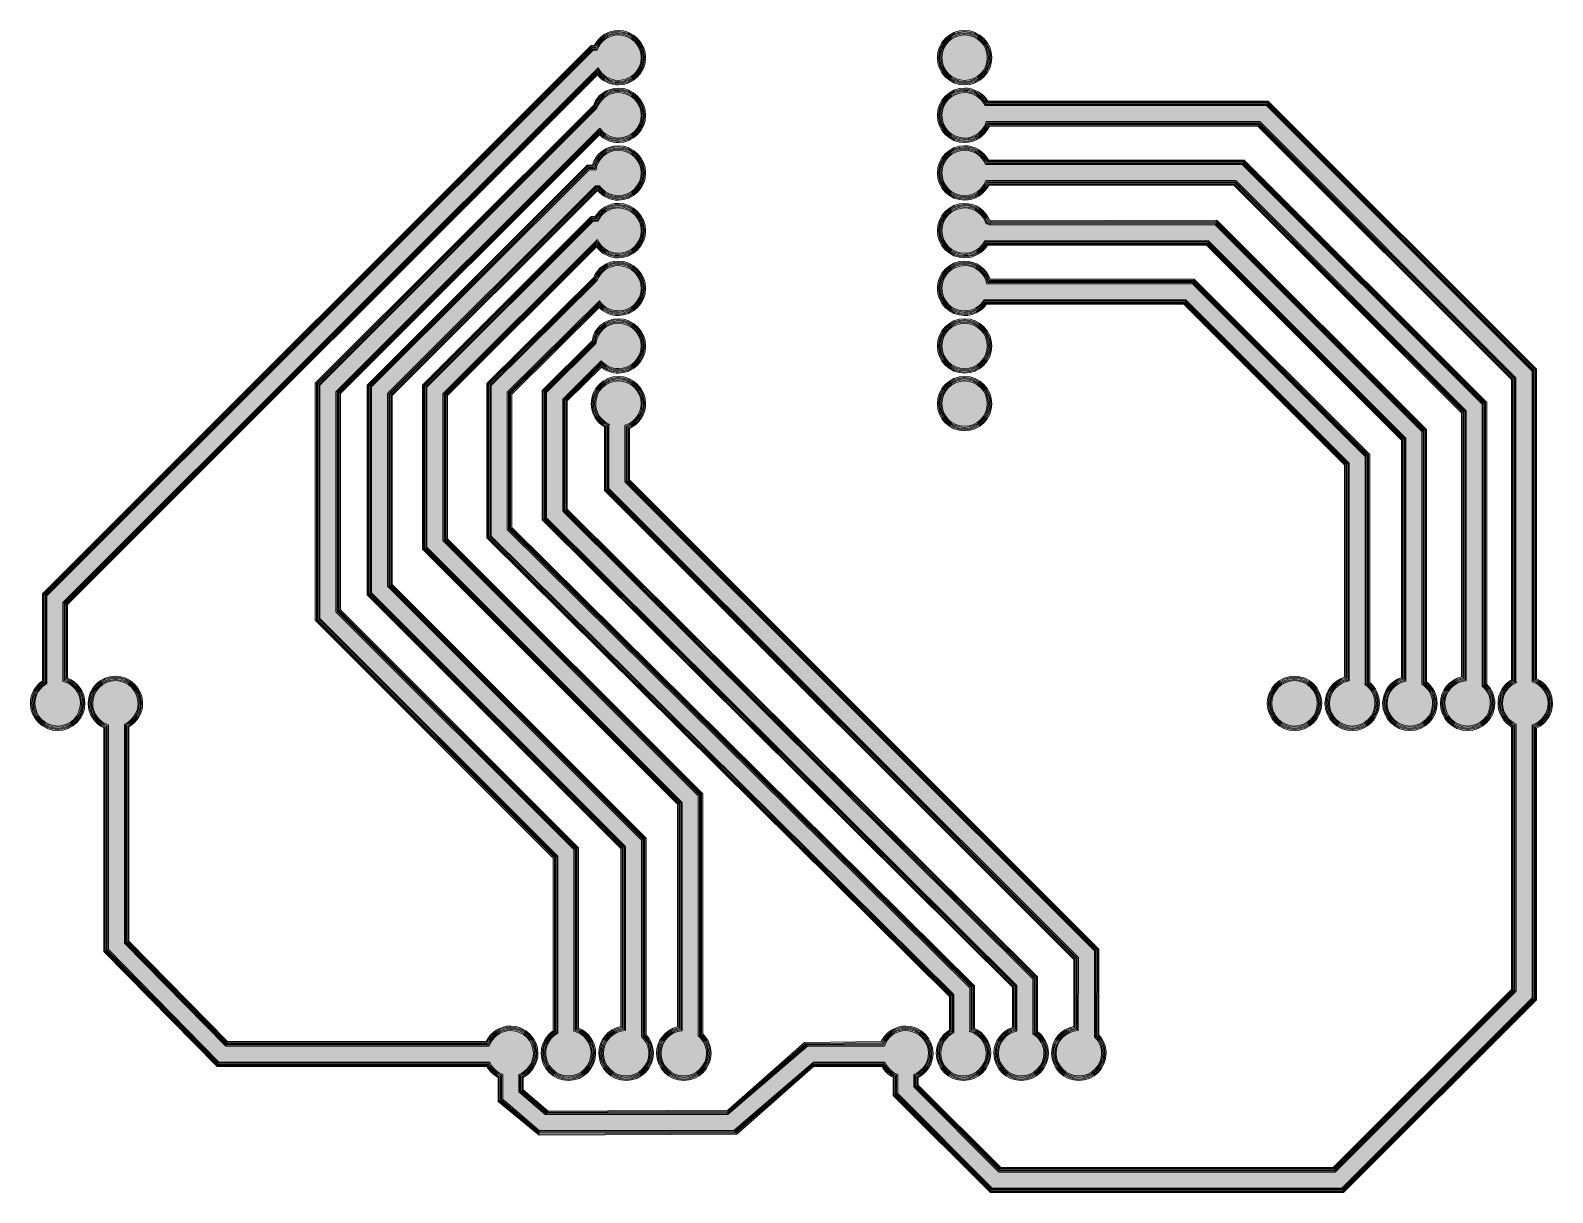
# Model space of a CAD drawing. Header units: millimetres. Extents: x 16.6 to 83.6, y -60.5 to -9.3.
import ezdxf

# ---------------------------------------------------------------- set-up
doc = ezdxf.new("R2010")
doc.units = ezdxf.units.MM
doc.header["$MEASUREMENT"] = 0
doc.layers.add('Calque 1', color=7, linetype='Continuous', lineweight=0)

# ---------------------------------------------------------------- blocks, each defined once
blk = doc.blocks.new('Block_0')
at = {"layer": 'Calque 1', "true_color": 0x1d1d1b, "transparency": 33554687}
h = blk.add_hatch(color=250, dxfattribs=at)
h.dxf.hatch_style = 2
edge = h.paths.add_edge_path()
edge.add_spline(control_points=[(17.781, -40.16), (17.119, -40.16), (16.581, -39.622), (16.581, -38.96), (16.581, -38.57), (16.782, -38.194), (17.108, -37.972), (17.108, -37.972), (17.108, -34.142), (17.108, -34.142), (17.108, -34.142), (41.265, -9.984), (41.265, -9.984), (41.265, -9.984), (41.394, -9.984), (41.394, -9.984), (41.594, -9.583), (42.02, -9.315), (42.465, -9.315), (43.127, -9.315), (43.665, -9.854), (43.665, -10.515), (43.665, -11.177), (43.127, -11.715), (42.465, -11.715), (42.106, -11.715), (41.764, -11.551), (41.539, -11.273), (41.539, -11.273), (18.213, -34.599), (18.213, -34.599), (18.213, -34.599), (18.213, -37.843), (18.213, -37.843), (18.667, -38.019), (18.981, -38.474), (18.981, -38.96), (18.981, -39.622), (18.442, -40.16), (17.781, -40.16)], knot_values=[0, 0, 0, 0, 1, 1, 1, 2, 2, 2, 3, 3, 3, 4, 4, 4, 5, 5, 5, 6, 6, 6, 7, 7, 7, 8, 8, 8, 9, 9, 9, 10, 10, 10, 11, 11, 11, 12, 12, 12, 13, 13, 13, 13], degree=3, periodic=0)
h = blk.add_hatch(color=250, dxfattribs=at)
h.dxf.hatch_style = 2
edge = h.paths.add_edge_path()
edge.add_spline(control_points=[(17.781, -40.11), (17.147, -40.11), (16.631, -39.594), (16.631, -38.96), (16.631, -38.576), (16.832, -38.21), (17.158, -37.999), (17.158, -37.999), (17.158, -34.162), (17.158, -34.162), (17.158, -34.162), (41.286, -10.034), (41.286, -10.034), (41.286, -10.034), (41.425, -10.034), (41.425, -10.034), (41.611, -9.633), (42.025, -9.365), (42.465, -9.365), (43.1, -9.365), (43.615, -9.881), (43.615, -10.515), (43.615, -11.149), (43.1, -11.665), (42.465, -11.665), (42.099, -11.665), (41.759, -11.492), (41.544, -11.198), (41.544, -11.198), (18.163, -34.578), (18.163, -34.578), (18.163, -34.578), (18.163, -37.878), (18.163, -37.878), (18.617, -38.038), (18.931, -38.478), (18.931, -38.96), (18.931, -39.594), (18.415, -40.11), (17.781, -40.11)], knot_values=[0, 0, 0, 0, 1, 1, 1, 2, 2, 2, 3, 3, 3, 4, 4, 4, 5, 5, 5, 6, 6, 6, 7, 7, 7, 8, 8, 8, 9, 9, 9, 10, 10, 10, 11, 11, 11, 12, 12, 12, 13, 13, 13, 13], degree=3, periodic=0)
h = blk.add_hatch(color=250, dxfattribs=at)
h.dxf.hatch_style = 2
edge = h.paths.add_edge_path()
edge.add_spline(control_points=[(57.706, -11.715), (57.044, -11.715), (56.506, -11.177), (56.506, -10.515), (56.506, -9.854), (57.044, -9.315), (57.706, -9.315), (58.367, -9.315), (58.905, -9.854), (58.905, -10.515), (58.905, -11.177), (58.367, -11.715), (57.706, -11.715)], knot_values=[0, 0, 0, 0, 1, 1, 1, 2, 2, 2, 3, 3, 3, 4, 4, 4, 4], degree=3, periodic=0)
h = blk.add_hatch(color=250, dxfattribs=at)
h.dxf.hatch_style = 2
edge = h.paths.add_edge_path()
edge.add_spline(control_points=[(57.706, -11.665), (57.072, -11.665), (56.556, -11.149), (56.556, -10.515), (56.556, -9.881), (57.072, -9.365), (57.706, -9.365), (58.34, -9.365), (58.856, -9.881), (58.856, -10.515), (58.856, -11.149), (58.34, -11.665), (57.706, -11.665)], knot_values=[0, 0, 0, 0, 1, 1, 1, 2, 2, 2, 3, 3, 3, 4, 4, 4, 4], degree=3, periodic=0)
h = blk.add_hatch(color=250, dxfattribs=at)
h.dxf.hatch_style = 2
edge = h.paths.add_edge_path()
edge.add_spline(control_points=[(17.781, -40.06), (17.174, -40.06), (16.681, -39.567), (16.681, -38.96), (16.681, -38.581), (16.882, -38.226), (17.208, -38.027), (17.208, -38.027), (17.208, -34.183), (17.208, -34.183), (17.208, -34.183), (41.307, -10.084), (41.307, -10.084), (41.307, -10.084), (41.458, -10.084), (41.458, -10.084), (41.629, -9.683), (42.03, -9.415), (42.465, -9.415), (43.072, -9.415), (43.565, -9.909), (43.565, -10.515), (43.565, -11.122), (43.072, -11.615), (42.465, -11.615), (42.092, -11.615), (41.755, -11.431), (41.551, -11.12), (41.551, -11.12), (18.113, -34.558), (18.113, -34.558), (18.113, -34.558), (18.113, -37.914), (18.113, -37.914), (18.567, -38.058), (18.881, -38.483), (18.881, -38.96), (18.881, -39.567), (18.387, -40.06), (17.781, -40.06)], knot_values=[0, 0, 0, 0, 1, 1, 1, 2, 2, 2, 3, 3, 3, 4, 4, 4, 5, 5, 5, 6, 6, 6, 7, 7, 7, 8, 8, 8, 9, 9, 9, 10, 10, 10, 11, 11, 11, 12, 12, 12, 13, 13, 13, 13], degree=3, periodic=0)
h = blk.add_hatch(color=250, dxfattribs=at)
h.dxf.hatch_style = 2
edge = h.paths.add_edge_path()
edge.add_spline(control_points=[(17.781, -40.01), (17.202, -40.01), (16.731, -39.539), (16.731, -38.96), (16.731, -38.587), (16.932, -38.243), (17.258, -38.055), (17.258, -38.055), (17.258, -34.204), (17.258, -34.204), (17.258, -34.204), (41.327, -10.134), (41.327, -10.134), (41.327, -10.134), (41.491, -10.134), (41.491, -10.134), (41.648, -9.733), (42.036, -9.465), (42.465, -9.465), (43.045, -9.465), (43.516, -9.936), (43.516, -10.515), (43.516, -11.094), (43.045, -11.565), (42.465, -11.565), (42.089, -11.565), (41.749, -11.366), (41.56, -11.04), (41.56, -11.04), (18.064, -34.537), (18.064, -34.537), (18.064, -34.537), (18.064, -37.951), (18.064, -37.951), (18.517, -38.078), (18.831, -38.487), (18.831, -38.96), (18.831, -39.539), (18.36, -40.01), (17.781, -40.01)], knot_values=[0, 0, 0, 0, 1, 1, 1, 2, 2, 2, 3, 3, 3, 4, 4, 4, 5, 5, 5, 6, 6, 6, 7, 7, 7, 8, 8, 8, 9, 9, 9, 10, 10, 10, 11, 11, 11, 12, 12, 12, 13, 13, 13, 13], degree=3, periodic=0)
h = blk.add_hatch(color=250, dxfattribs=at)
h.dxf.hatch_style = 2
edge = h.paths.add_edge_path()
edge.add_spline(control_points=[(18.014, -37.99), (18.014, -37.99), (18.014, -34.516), (18.014, -34.516), (18.014, -34.516), (41.573, -10.957), (41.573, -10.957), (41.736, -11.287), (42.073, -11.515), (42.466, -11.515), (43.018, -11.515), (43.466, -11.068), (43.466, -10.515), (43.466, -9.963), (43.018, -9.515), (42.466, -9.515), (42.03, -9.515), (41.663, -9.795), (41.526, -10.184), (41.526, -10.184), (41.348, -10.184), (41.348, -10.184), (41.348, -10.184), (17.308, -34.224), (17.308, -34.224), (17.308, -34.224), (17.308, -38.084), (17.308, -38.084), (16.996, -38.253), (16.781, -38.58), (16.781, -38.96), (16.781, -39.512), (17.229, -39.96), (17.781, -39.96), (18.333, -39.96), (18.781, -39.512), (18.781, -38.96), (18.781, -38.488), (18.453, -38.095), (18.014, -37.99)], knot_values=[0, 0, 0, 0, 1, 1, 1, 2, 2, 2, 3, 3, 3, 4, 4, 4, 5, 5, 5, 6, 6, 6, 7, 7, 7, 8, 8, 8, 9, 9, 9, 10, 10, 10, 11, 11, 11, 12, 12, 12, 13, 13, 13, 13], degree=3, periodic=0)
h = blk.add_hatch(color=250, dxfattribs=at)
h.dxf.hatch_style = 2
edge = h.paths.add_edge_path()
edge.add_spline(control_points=[(57.706, -11.615), (57.099, -11.615), (56.606, -11.122), (56.606, -10.515), (56.606, -9.909), (57.099, -9.415), (57.706, -9.415), (58.312, -9.415), (58.806, -9.909), (58.806, -10.515), (58.806, -11.122), (58.312, -11.615), (57.706, -11.615)], knot_values=[0, 0, 0, 0, 1, 1, 1, 2, 2, 2, 3, 3, 3, 4, 4, 4, 4], degree=3, periodic=0)
h = blk.add_hatch(color=250, dxfattribs=at)
h.dxf.hatch_style = 2
edge = h.paths.add_edge_path()
edge.add_spline(control_points=[(57.706, -11.565), (57.127, -11.565), (56.656, -11.094), (56.656, -10.515), (56.656, -9.936), (57.127, -9.465), (57.706, -9.465), (58.285, -9.465), (58.756, -9.936), (58.756, -10.515), (58.756, -11.094), (58.285, -11.565), (57.706, -11.565)], knot_values=[0, 0, 0, 0, 1, 1, 1, 2, 2, 2, 3, 3, 3, 4, 4, 4, 4], degree=3, periodic=0)
h = blk.add_hatch(color=250, dxfattribs=at)
h.dxf.hatch_style = 2
edge = h.paths.add_edge_path()
edge.add_spline(control_points=[(57.706, -11.515), (58.258, -11.515), (58.706, -11.068), (58.706, -10.515), (58.706, -9.963), (58.258, -9.515), (57.706, -9.515), (57.153, -9.515), (56.706, -9.963), (56.706, -10.515), (56.706, -11.068), (57.153, -11.515), (57.706, -11.515)], knot_values=[0, 0, 0, 0, 1, 1, 1, 2, 2, 2, 3, 3, 3, 4, 4, 4, 4], degree=3, periodic=0)
h = blk.add_hatch(color=250, dxfattribs=at)
h.dxf.hatch_style = 2
edge = h.paths.add_edge_path()
edge.add_spline(control_points=[(58.842, -60.511), (58.842, -60.511), (54.561, -56.23), (54.561, -56.23), (54.561, -56.23), (54.561, -55.434), (54.561, -55.434), (54.356, -55.327), (54.184, -55.161), (54.072, -54.962), (54.072, -54.962), (51.057, -54.962), (51.057, -54.962), (51.057, -54.962), (47.673, -57.932), (47.673, -57.932), (47.673, -57.932), (38.978, -57.981), (38.978, -57.981), (38.978, -57.981), (37.171, -56.495), (37.171, -56.495), (37.171, -56.495), (37.171, -55.436), (37.171, -55.436), (36.965, -55.329), (36.791, -55.162), (36.678, -54.962), (36.678, -54.962), (24.798, -54.962), (24.798, -54.962), (24.798, -54.962), (19.812, -49.889), (19.812, -49.889), (19.812, -49.889), (19.812, -40.042), (19.812, -40.042), (19.397, -39.847), (19.121, -39.416), (19.121, -38.96), (19.121, -38.299), (19.659, -37.76), (20.321, -37.76), (20.983, -37.76), (21.521, -38.299), (21.521, -38.96), (21.521, -39.384), (21.285, -39.789), (20.917, -40.001), (20.917, -40.001), (20.917, -49.437), (20.917, -49.437), (20.917, -49.437), (25.261, -53.857), (25.261, -53.857), (25.261, -53.857), (36.646, -53.857), (36.646, -53.857), (36.843, -53.447), (37.272, -53.174), (37.724, -53.174), (38.386, -53.174), (38.924, -53.713), (38.924, -54.374), (38.924, -54.809), (38.665, -55.232), (38.277, -55.436), (38.277, -55.436), (38.277, -55.986), (38.277, -55.986), (38.277, -55.986), (39.369, -56.924), (39.369, -56.924), (39.369, -56.924), (47.281, -56.876), (47.281, -56.876), (47.281, -56.876), (50.664, -53.906), (50.664, -53.906), (50.664, -53.906), (54.039, -53.858), (54.039, -53.858), (54.236, -53.448), (54.665, -53.174), (55.117, -53.174), (55.779, -53.174), (56.317, -53.713), (56.317, -54.374), (56.317, -54.811), (56.057, -55.235), (55.666, -55.438), (55.666, -55.438), (55.666, -55.772), (55.666, -55.772), (55.666, -55.772), (59.299, -59.406), (59.299, -59.406), (59.299, -59.406), (73.936, -59.406), (73.936, -59.406), (73.936, -59.406), (81.783, -51.558), (81.783, -51.558), (81.783, -51.558), (81.783, -39.993), (81.783, -39.993), (81.422, -39.78), (81.19, -39.378), (81.19, -38.96), (81.19, -38.536), (81.416, -38.143), (81.78, -37.929), (81.78, -37.929), (81.78, -24.696), (81.78, -24.696), (81.78, -24.696), (70.616, -13.531), (70.616, -13.531), (70.616, -13.531), (58.802, -13.531), (58.802, -13.531), (58.613, -13.965), (58.176, -14.255), (57.706, -14.255), (57.044, -14.255), (56.506, -13.717), (56.506, -13.055), (56.506, -12.394), (57.044, -11.855), (57.706, -11.855), (58.119, -11.855), (58.507, -12.073), (58.724, -12.426), (58.724, -12.426), (71.073, -12.426), (71.073, -12.426), (71.073, -12.426), (82.885, -24.238), (82.885, -24.238), (82.885, -24.238), (82.885, -37.872), (82.885, -37.872), (83.308, -38.064), (83.59, -38.498), (83.59, -38.96), (83.59, -39.422), (83.309, -39.854), (82.889, -40.047), (82.889, -40.047), (82.889, -52.016), (82.889, -52.016), (82.889, -52.016), (74.393, -60.511), (74.393, -60.511), (74.393, -60.511), (58.842, -60.511), (58.842, -60.511)], knot_values=[0, 0, 0, 0, 1, 1, 1, 2, 2, 2, 3, 3, 3, 4, 4, 4, 5, 5, 5, 6, 6, 6, 7, 7, 7, 8, 8, 8, 9, 9, 9, 10, 10, 10, 11, 11, 11, 12, 12, 12, 13, 13, 13, 14, 14, 14, 15, 15, 15, 16, 16, 16, 17, 17, 17, 18, 18, 18, 19, 19, 19, 20, 20, 20, 21, 21, 21, 22, 22, 22, 23, 23, 23, 24, 24, 24, 25, 25, 25, 26, 26, 26, 27, 27, 27, 28, 28, 28, 29, 29, 29, 30, 30, 30, 31, 31, 31, 32, 32, 32, 33, 33, 33, 34, 34, 34, 35, 35, 35, 36, 36, 36, 37, 37, 37, 38, 38, 38, 39, 39, 39, 40, 40, 40, 41, 41, 41, 42, 42, 42, 43, 43, 43, 44, 44, 44, 45, 45, 45, 46, 46, 46, 47, 47, 47, 48, 48, 48, 49, 49, 49, 50, 50, 50, 51, 51, 51, 52, 52, 52, 52], degree=3, periodic=0)
h = blk.add_hatch(color=250, dxfattribs=at)
h.dxf.hatch_style = 2
edge = h.paths.add_edge_path()
edge.add_spline(control_points=[(58.862, -60.461), (58.862, -60.461), (54.61, -56.209), (54.61, -56.209), (54.61, -56.209), (54.61, -55.404), (54.61, -55.404), (54.393, -55.296), (54.214, -55.124), (54.101, -54.912), (54.101, -54.912), (51.057, -54.912), (51.057, -54.912), (51.057, -54.912), (47.64, -57.895), (47.64, -57.895), (47.64, -57.895), (38.977, -57.931), (38.977, -57.931), (38.977, -57.931), (37.221, -56.471), (37.221, -56.471), (37.221, -56.471), (37.221, -55.405), (37.221, -55.405), (37.002, -55.298), (36.821, -55.125), (36.708, -54.912), (36.708, -54.912), (24.819, -54.912), (24.819, -54.912), (24.819, -54.912), (19.862, -49.868), (19.862, -49.868), (19.862, -49.868), (19.862, -40.01), (19.862, -40.01), (19.447, -39.829), (19.171, -39.411), (19.171, -38.96), (19.171, -38.326), (19.687, -37.81), (20.321, -37.81), (20.955, -37.81), (21.471, -38.326), (21.471, -38.96), (21.471, -39.379), (21.235, -39.772), (20.867, -39.971), (20.867, -39.971), (20.867, -49.458), (20.867, -49.458), (20.867, -49.458), (25.24, -53.907), (25.24, -53.907), (25.24, -53.907), (36.678, -53.907), (36.678, -53.907), (36.861, -53.497), (37.277, -53.224), (37.724, -53.224), (38.358, -53.224), (38.874, -53.74), (38.874, -54.374), (38.874, -54.805), (38.615, -55.215), (38.227, -55.405), (38.227, -55.405), (38.227, -56.009), (38.227, -56.009), (38.227, -56.009), (39.337, -56.962), (39.337, -56.962), (39.337, -56.962), (47.281, -56.926), (47.281, -56.926), (47.281, -56.926), (50.697, -53.943), (50.697, -53.943), (50.697, -53.943), (54.071, -53.908), (54.071, -53.908), (54.254, -53.498), (54.67, -53.224), (55.117, -53.224), (55.751, -53.224), (56.267, -53.74), (56.267, -54.374), (56.267, -54.806), (56.007, -55.217), (55.616, -55.407), (55.616, -55.407), (55.616, -55.793), (55.616, -55.793), (55.616, -55.793), (59.279, -59.456), (59.279, -59.456), (59.279, -59.456), (73.956, -59.456), (73.956, -59.456), (73.956, -59.456), (81.833, -51.579), (81.833, -51.579), (81.833, -51.579), (81.833, -39.964), (81.833, -39.964), (81.472, -39.763), (81.24, -39.373), (81.24, -38.96), (81.24, -38.541), (81.466, -38.16), (81.83, -37.958), (81.83, -37.958), (81.83, -24.675), (81.83, -24.675), (81.83, -24.675), (70.636, -13.481), (70.636, -13.481), (70.636, -13.481), (58.769, -13.481), (58.769, -13.481), (58.596, -13.909), (58.164, -14.205), (57.706, -14.205), (57.072, -14.205), (56.556, -13.689), (56.556, -13.055), (56.556, -12.421), (57.072, -11.905), (57.706, -11.905), (58.113, -11.905), (58.49, -12.123), (58.695, -12.476), (58.695, -12.476), (71.053, -12.476), (71.053, -12.476), (71.053, -12.476), (82.835, -24.259), (82.835, -24.259), (82.835, -24.259), (82.835, -37.905), (82.835, -37.905), (83.259, -38.083), (83.54, -38.502), (83.54, -38.96), (83.54, -39.416), (83.26, -39.836), (82.839, -40.014), (82.839, -40.014), (82.839, -51.995), (82.839, -51.995), (82.839, -51.995), (74.373, -60.461), (74.373, -60.461), (74.373, -60.461), (58.862, -60.461), (58.862, -60.461)], knot_values=[0, 0, 0, 0, 1, 1, 1, 2, 2, 2, 3, 3, 3, 4, 4, 4, 5, 5, 5, 6, 6, 6, 7, 7, 7, 8, 8, 8, 9, 9, 9, 10, 10, 10, 11, 11, 11, 12, 12, 12, 13, 13, 13, 14, 14, 14, 15, 15, 15, 16, 16, 16, 17, 17, 17, 18, 18, 18, 19, 19, 19, 20, 20, 20, 21, 21, 21, 22, 22, 22, 23, 23, 23, 24, 24, 24, 25, 25, 25, 26, 26, 26, 27, 27, 27, 28, 28, 28, 29, 29, 29, 30, 30, 30, 31, 31, 31, 32, 32, 32, 33, 33, 33, 34, 34, 34, 35, 35, 35, 36, 36, 36, 37, 37, 37, 38, 38, 38, 39, 39, 39, 40, 40, 40, 41, 41, 41, 42, 42, 42, 43, 43, 43, 44, 44, 44, 45, 45, 45, 46, 46, 46, 47, 47, 47, 48, 48, 48, 49, 49, 49, 50, 50, 50, 51, 51, 51, 52, 52, 52, 52], degree=3, periodic=0)
h = blk.add_hatch(color=250, dxfattribs=at)
h.dxf.hatch_style = 2
edge = h.paths.add_edge_path()
edge.add_spline(control_points=[(58.883, -60.411), (58.883, -60.411), (54.66, -56.189), (54.66, -56.189), (54.66, -56.189), (54.66, -55.372), (54.66, -55.372), (54.432, -55.267), (54.242, -55.084), (54.132, -54.862), (54.132, -54.862), (51.057, -54.862), (51.057, -54.862), (51.057, -54.862), (47.608, -57.857), (47.608, -57.857), (47.608, -57.857), (38.977, -57.881), (38.977, -57.881), (38.977, -57.881), (37.271, -56.448), (37.271, -56.448), (37.271, -56.448), (37.271, -55.373), (37.271, -55.373), (37.038, -55.268), (36.85, -55.088), (36.738, -54.862), (36.738, -54.862), (24.84, -54.862), (24.84, -54.862), (24.84, -54.862), (19.912, -49.848), (19.912, -49.848), (19.912, -49.848), (19.912, -39.977), (19.912, -39.977), (19.497, -39.81), (19.221, -39.406), (19.221, -38.96), (19.221, -38.354), (19.714, -37.86), (20.321, -37.86), (20.927, -37.86), (21.421, -38.354), (21.421, -38.96), (21.421, -39.373), (21.185, -39.755), (20.817, -39.941), (20.817, -39.941), (20.817, -49.478), (20.817, -49.478), (20.817, -49.478), (25.219, -53.957), (25.219, -53.957), (25.219, -53.957), (36.711, -53.957), (36.711, -53.957), (36.88, -53.547), (37.282, -53.274), (37.724, -53.274), (38.331, -53.274), (38.824, -53.768), (38.824, -54.374), (38.824, -54.8), (38.565, -55.197), (38.177, -55.373), (38.177, -55.373), (38.177, -56.032), (38.177, -56.032), (38.177, -56.032), (39.304, -57), (39.304, -57), (39.304, -57), (47.281, -56.976), (47.281, -56.976), (47.281, -56.976), (50.73, -53.981), (50.73, -53.981), (50.73, -53.981), (54.104, -53.957), (54.104, -53.957), (54.273, -53.547), (54.676, -53.274), (55.117, -53.274), (55.724, -53.274), (56.217, -53.768), (56.217, -54.374), (56.217, -54.802), (55.957, -55.199), (55.566, -55.375), (55.566, -55.375), (55.566, -55.814), (55.566, -55.814), (55.566, -55.814), (59.258, -59.506), (59.258, -59.506), (59.258, -59.506), (73.977, -59.506), (73.977, -59.506), (73.977, -59.506), (81.883, -51.6), (81.883, -51.6), (81.883, -51.6), (81.883, -39.935), (81.883, -39.935), (81.522, -39.746), (81.29, -39.367), (81.29, -38.96), (81.29, -38.548), (81.515, -38.178), (81.88, -37.988), (81.88, -37.988), (81.88, -24.654), (81.88, -24.654), (81.88, -24.654), (70.657, -13.431), (70.657, -13.431), (70.657, -13.431), (58.735, -13.431), (58.735, -13.431), (58.578, -13.859), (58.16, -14.155), (57.706, -14.155), (57.099, -14.155), (56.606, -13.662), (56.606, -13.055), (56.606, -12.449), (57.099, -11.955), (57.706, -11.955), (58.107, -11.955), (58.473, -12.173), (58.666, -12.526), (58.666, -12.526), (71.032, -12.526), (71.032, -12.526), (71.032, -12.526), (82.785, -24.279), (82.785, -24.279), (82.785, -24.279), (82.785, -37.939), (82.785, -37.939), (83.209, -38.101), (83.49, -38.507), (83.49, -38.96), (83.49, -39.411), (83.21, -39.817), (82.789, -39.981), (82.789, -39.981), (82.789, -51.975), (82.789, -51.975), (82.789, -51.975), (74.352, -60.411), (74.352, -60.411), (74.352, -60.411), (58.883, -60.411), (58.883, -60.411)], knot_values=[0, 0, 0, 0, 1, 1, 1, 2, 2, 2, 3, 3, 3, 4, 4, 4, 5, 5, 5, 6, 6, 6, 7, 7, 7, 8, 8, 8, 9, 9, 9, 10, 10, 10, 11, 11, 11, 12, 12, 12, 13, 13, 13, 14, 14, 14, 15, 15, 15, 16, 16, 16, 17, 17, 17, 18, 18, 18, 19, 19, 19, 20, 20, 20, 21, 21, 21, 22, 22, 22, 23, 23, 23, 24, 24, 24, 25, 25, 25, 26, 26, 26, 27, 27, 27, 28, 28, 28, 29, 29, 29, 30, 30, 30, 31, 31, 31, 32, 32, 32, 33, 33, 33, 34, 34, 34, 35, 35, 35, 36, 36, 36, 37, 37, 37, 38, 38, 38, 39, 39, 39, 40, 40, 40, 41, 41, 41, 42, 42, 42, 43, 43, 43, 44, 44, 44, 45, 45, 45, 46, 46, 46, 47, 47, 47, 48, 48, 48, 49, 49, 49, 50, 50, 50, 51, 51, 51, 52, 52, 52, 52], degree=3, periodic=0)
h = blk.add_hatch(color=250, dxfattribs=at)
h.dxf.hatch_style = 2
edge = h.paths.add_edge_path()
edge.add_spline(control_points=[(58.904, -60.361), (58.904, -60.361), (54.71, -56.168), (54.71, -56.168), (54.71, -56.168), (54.71, -55.339), (54.71, -55.339), (54.469, -55.237), (54.271, -55.048), (54.163, -54.812), (54.163, -54.812), (51.057, -54.812), (51.057, -54.812), (51.057, -54.812), (47.575, -57.819), (47.575, -57.819), (47.575, -57.819), (38.977, -57.831), (38.977, -57.831), (38.977, -57.831), (37.321, -56.425), (37.321, -56.425), (37.321, -56.425), (37.321, -55.341), (37.321, -55.341), (37.077, -55.239), (36.879, -55.049), (36.77, -54.812), (36.77, -54.812), (24.861, -54.812), (24.861, -54.812), (24.861, -54.812), (19.962, -49.828), (19.962, -49.828), (19.962, -49.828), (19.962, -39.942), (19.962, -39.942), (19.547, -39.791), (19.271, -39.401), (19.271, -38.96), (19.271, -38.381), (19.742, -37.91), (20.321, -37.91), (20.9, -37.91), (21.371, -38.381), (21.371, -38.96), (21.371, -39.368), (21.135, -39.737), (20.767, -39.91), (20.767, -39.91), (20.767, -49.498), (20.767, -49.498), (20.767, -49.498), (25.198, -54.007), (25.198, -54.007), (25.198, -54.007), (36.745, -54.007), (36.745, -54.007), (36.899, -53.597), (37.287, -53.324), (37.724, -53.324), (38.303, -53.324), (38.774, -53.795), (38.774, -54.374), (38.774, -54.795), (38.515, -55.179), (38.127, -55.341), (38.127, -55.341), (38.127, -56.055), (38.127, -56.055), (38.127, -56.055), (39.271, -57.038), (39.271, -57.038), (39.271, -57.038), (47.281, -57.026), (47.281, -57.026), (47.281, -57.026), (50.763, -54.019), (50.763, -54.019), (50.763, -54.019), (54.138, -54.007), (54.138, -54.007), (54.292, -53.597), (54.681, -53.324), (55.117, -53.324), (55.696, -53.324), (56.167, -53.795), (56.167, -54.374), (56.167, -54.796), (55.907, -55.181), (55.516, -55.342), (55.516, -55.342), (55.516, -55.834), (55.516, -55.834), (55.516, -55.834), (59.237, -59.555), (59.237, -59.555), (59.237, -59.555), (73.998, -59.555), (73.998, -59.555), (73.998, -59.555), (81.933, -51.62), (81.933, -51.62), (81.933, -51.62), (81.933, -39.904), (81.933, -39.904), (81.572, -39.728), (81.34, -39.362), (81.34, -38.96), (81.34, -38.555), (81.569, -38.194), (81.93, -38.019), (81.93, -38.019), (81.93, -24.634), (81.93, -24.634), (81.93, -24.634), (70.678, -13.381), (70.678, -13.381), (70.678, -13.381), (58.699, -13.381), (58.699, -13.381), (58.559, -13.809), (58.155, -14.105), (57.706, -14.105), (57.127, -14.105), (56.656, -13.634), (56.656, -13.055), (56.656, -12.476), (57.127, -12.005), (57.706, -12.005), (58.101, -12.005), (58.455, -12.223), (58.636, -12.576), (58.636, -12.576), (71.011, -12.576), (71.011, -12.576), (71.011, -12.576), (82.736, -24.3), (82.736, -24.3), (82.736, -24.3), (82.736, -37.974), (82.736, -37.974), (83.159, -38.121), (83.44, -38.513), (83.44, -38.96), (83.44, -39.406), (83.16, -39.798), (82.739, -39.946), (82.739, -39.946), (82.739, -51.954), (82.739, -51.954), (82.739, -51.954), (74.331, -60.361), (74.331, -60.361), (74.331, -60.361), (58.904, -60.361), (58.904, -60.361)], knot_values=[0, 0, 0, 0, 1, 1, 1, 2, 2, 2, 3, 3, 3, 4, 4, 4, 5, 5, 5, 6, 6, 6, 7, 7, 7, 8, 8, 8, 9, 9, 9, 10, 10, 10, 11, 11, 11, 12, 12, 12, 13, 13, 13, 14, 14, 14, 15, 15, 15, 16, 16, 16, 17, 17, 17, 18, 18, 18, 19, 19, 19, 20, 20, 20, 21, 21, 21, 22, 22, 22, 23, 23, 23, 24, 24, 24, 25, 25, 25, 26, 26, 26, 27, 27, 27, 28, 28, 28, 29, 29, 29, 30, 30, 30, 31, 31, 31, 32, 32, 32, 33, 33, 33, 34, 34, 34, 35, 35, 35, 36, 36, 36, 37, 37, 37, 38, 38, 38, 39, 39, 39, 40, 40, 40, 41, 41, 41, 42, 42, 42, 43, 43, 43, 44, 44, 44, 45, 45, 45, 46, 46, 46, 47, 47, 47, 48, 48, 48, 49, 49, 49, 50, 50, 50, 51, 51, 51, 52, 52, 52, 52], degree=3, periodic=0)
h = blk.add_hatch(color=250, dxfattribs=at)
h.dxf.hatch_style = 2
edge = h.paths.add_edge_path()
edge.add_spline(control_points=[(83.39, -38.96), (83.39, -38.511), (83.093, -38.136), (82.686, -38.01), (82.686, -38.01), (82.686, -24.321), (82.686, -24.321), (82.686, -24.321), (70.991, -12.626), (70.991, -12.626), (70.991, -12.626), (58.605, -12.626), (58.605, -12.626), (58.444, -12.289), (58.103, -12.055), (57.706, -12.055), (57.153, -12.055), (56.706, -12.503), (56.706, -13.055), (56.706, -13.608), (57.153, -14.055), (57.706, -14.055), (58.161, -14.055), (58.542, -13.748), (58.662, -13.331), (58.662, -13.331), (70.698, -13.331), (70.698, -13.331), (70.698, -13.331), (81.98, -24.613), (81.98, -24.613), (81.98, -24.613), (81.98, -38.03), (81.98, -38.03), (81.98, -38.03), (82.029, -38.03), (82.029, -38.03), (81.656, -38.175), (81.39, -38.536), (81.39, -38.96), (81.39, -39.367), (81.634, -39.716), (81.983, -39.872), (81.983, -39.872), (81.983, -51.641), (81.983, -51.641), (81.983, -51.641), (74.018, -59.605), (74.018, -59.605), (74.018, -59.605), (59.217, -59.605), (59.217, -59.605), (59.217, -59.605), (55.466, -55.855), (55.466, -55.855), (55.466, -55.855), (55.466, -55.308), (55.466, -55.308), (55.846, -55.166), (56.117, -54.803), (56.117, -54.374), (56.117, -53.822), (55.67, -53.374), (55.117, -53.374), (54.677, -53.374), (54.307, -53.661), (54.174, -54.057), (54.174, -54.057), (50.795, -54.057), (50.795, -54.057), (50.795, -54.057), (47.281, -57.076), (47.281, -57.076), (47.281, -57.076), (39.238, -57.076), (39.238, -57.076), (39.238, -57.076), (38.077, -56.078), (38.077, -56.078), (38.077, -56.078), (38.077, -55.307), (38.077, -55.307), (38.454, -55.164), (38.724, -54.802), (38.724, -54.374), (38.724, -53.822), (38.276, -53.374), (37.724, -53.374), (37.283, -53.374), (36.914, -53.661), (36.78, -54.057), (36.78, -54.057), (25.177, -54.057), (25.177, -54.057), (25.177, -54.057), (20.717, -49.519), (20.717, -49.519), (20.717, -49.519), (20.717, -39.878), (20.717, -39.878), (21.072, -39.724), (21.321, -39.371), (21.321, -38.96), (21.321, -38.408), (20.873, -37.96), (20.321, -37.96), (19.769, -37.96), (19.321, -38.408), (19.321, -38.96), (19.321, -39.404), (19.612, -39.776), (20.012, -39.907), (20.012, -39.907), (20.012, -49.807), (20.012, -49.807), (20.012, -49.807), (24.882, -54.762), (24.882, -54.762), (24.882, -54.762), (36.802, -54.762), (36.802, -54.762), (36.908, -55.014), (37.115, -55.21), (37.371, -55.307), (37.371, -55.307), (37.371, -56.402), (37.371, -56.402), (37.371, -56.402), (38.977, -57.781), (38.977, -57.781), (38.977, -57.781), (47.542, -57.781), (47.542, -57.781), (47.542, -57.781), (51.057, -54.762), (51.057, -54.762), (51.057, -54.762), (54.196, -54.762), (54.196, -54.762), (54.301, -55.012), (54.506, -55.208), (54.76, -55.306), (54.76, -55.306), (54.76, -56.147), (54.76, -56.147), (54.76, -56.147), (58.924, -60.311), (58.924, -60.311), (58.924, -60.311), (74.311, -60.311), (74.311, -60.311), (74.311, -60.311), (82.689, -51.933), (82.689, -51.933), (82.689, -51.933), (82.689, -39.91), (82.689, -39.91), (83.094, -39.782), (83.39, -39.408), (83.39, -38.96)], knot_values=[0, 0, 0, 0, 1, 1, 1, 2, 2, 2, 3, 3, 3, 4, 4, 4, 5, 5, 5, 6, 6, 6, 7, 7, 7, 8, 8, 8, 9, 9, 9, 10, 10, 10, 11, 11, 11, 12, 12, 12, 13, 13, 13, 14, 14, 14, 15, 15, 15, 16, 16, 16, 17, 17, 17, 18, 18, 18, 19, 19, 19, 20, 20, 20, 21, 21, 21, 22, 22, 22, 23, 23, 23, 24, 24, 24, 25, 25, 25, 26, 26, 26, 27, 27, 27, 28, 28, 28, 29, 29, 29, 30, 30, 30, 31, 31, 31, 32, 32, 32, 33, 33, 33, 34, 34, 34, 35, 35, 35, 36, 36, 36, 37, 37, 37, 38, 38, 38, 39, 39, 39, 40, 40, 40, 41, 41, 41, 42, 42, 42, 43, 43, 43, 44, 44, 44, 45, 45, 45, 46, 46, 46, 47, 47, 47, 48, 48, 48, 49, 49, 49, 50, 50, 50, 51, 51, 51, 52, 52, 52, 53, 53, 53, 53], degree=3, periodic=0)
h = blk.add_hatch(color=250, dxfattribs=at)
h.dxf.hatch_style = 2
edge = h.paths.add_edge_path()
edge.add_spline(control_points=[(40.264, -55.574), (39.602, -55.574), (39.064, -55.036), (39.064, -54.374), (39.064, -53.98), (39.269, -53.601), (39.6, -53.38), (39.6, -53.38), (39.6, -45.778), (39.6, -45.778), (39.6, -45.778), (29.123, -35.301), (29.123, -35.301), (29.123, -35.301), (29.123, -24.86), (29.123, -24.86), (29.123, -24.86), (41.377, -12.605), (41.377, -12.605), (41.489, -12.187), (41.963, -11.855), (42.465, -11.855), (43.127, -11.855), (43.665, -12.394), (43.665, -13.055), (43.665, -13.717), (43.127, -14.255), (42.465, -14.255), (42.154, -14.255), (41.853, -14.132), (41.63, -13.916), (41.63, -13.916), (30.228, -25.317), (30.228, -25.317), (30.228, -25.317), (30.228, -34.843), (30.228, -34.843), (30.228, -34.843), (40.705, -45.32), (40.705, -45.32), (40.705, -45.32), (40.705, -53.262), (40.705, -53.262), (41.154, -53.44), (41.464, -53.892), (41.464, -54.374), (41.464, -55.036), (40.926, -55.574), (40.264, -55.574)], knot_values=[0, 0, 0, 0, 1, 1, 1, 2, 2, 2, 3, 3, 3, 4, 4, 4, 5, 5, 5, 6, 6, 6, 7, 7, 7, 8, 8, 8, 9, 9, 9, 10, 10, 10, 11, 11, 11, 12, 12, 12, 13, 13, 13, 14, 14, 14, 15, 15, 15, 16, 16, 16, 16], degree=3, periodic=0)
h = blk.add_hatch(color=250, dxfattribs=at)
h.dxf.hatch_style = 2
edge = h.paths.add_edge_path()
edge.add_spline(control_points=[(40.264, -55.524), (39.63, -55.524), (39.114, -55.008), (39.114, -54.374), (39.114, -53.985), (39.319, -53.618), (39.65, -53.407), (39.65, -53.407), (39.65, -45.757), (39.65, -45.757), (39.65, -45.757), (29.173, -35.28), (29.173, -35.28), (29.173, -35.28), (29.173, -24.881), (29.173, -24.881), (29.173, -24.881), (41.413, -12.64), (41.413, -12.64), (41.531, -12.223), (41.979, -11.905), (42.465, -11.905), (43.1, -11.905), (43.615, -12.421), (43.615, -13.055), (43.615, -13.689), (43.1, -14.205), (42.465, -14.205), (42.148, -14.205), (41.847, -14.075), (41.63, -13.845), (41.63, -13.845), (30.178, -25.297), (30.178, -25.297), (30.178, -25.297), (30.178, -34.864), (30.178, -34.864), (30.178, -34.864), (40.655, -45.341), (40.655, -45.341), (40.655, -45.341), (40.655, -53.296), (40.655, -53.296), (41.104, -53.459), (41.414, -53.897), (41.414, -54.374), (41.414, -55.008), (40.898, -55.524), (40.264, -55.524)], knot_values=[0, 0, 0, 0, 1, 1, 1, 2, 2, 2, 3, 3, 3, 4, 4, 4, 5, 5, 5, 6, 6, 6, 7, 7, 7, 8, 8, 8, 9, 9, 9, 10, 10, 10, 11, 11, 11, 12, 12, 12, 13, 13, 13, 14, 14, 14, 15, 15, 15, 16, 16, 16, 16], degree=3, periodic=0)
h = blk.add_hatch(color=250, dxfattribs=at)
h.dxf.hatch_style = 2
edge = h.paths.add_edge_path()
edge.add_spline(control_points=[(40.264, -55.474), (39.657, -55.474), (39.164, -54.981), (39.164, -54.374), (39.164, -53.991), (39.368, -53.634), (39.7, -53.435), (39.7, -53.435), (39.7, -45.736), (39.7, -45.736), (39.7, -45.736), (29.223, -35.259), (29.223, -35.259), (29.223, -35.259), (29.223, -24.901), (29.223, -24.901), (29.223, -24.901), (41.448, -12.676), (41.448, -12.676), (41.573, -12.26), (41.996, -11.955), (42.465, -11.955), (43.072, -11.955), (43.565, -12.449), (43.565, -13.055), (43.565, -13.662), (43.072, -14.155), (42.465, -14.155), (42.142, -14.155), (41.842, -14.016), (41.632, -13.772), (41.632, -13.772), (30.128, -25.276), (30.128, -25.276), (30.128, -25.276), (30.128, -34.884), (30.128, -34.884), (30.128, -34.884), (40.605, -45.361), (40.605, -45.361), (40.605, -45.361), (40.605, -53.332), (40.605, -53.332), (41.054, -53.478), (41.364, -53.901), (41.364, -54.374), (41.364, -54.981), (40.871, -55.474), (40.264, -55.474)], knot_values=[0, 0, 0, 0, 1, 1, 1, 2, 2, 2, 3, 3, 3, 4, 4, 4, 5, 5, 5, 6, 6, 6, 7, 7, 7, 8, 8, 8, 9, 9, 9, 10, 10, 10, 11, 11, 11, 12, 12, 12, 13, 13, 13, 14, 14, 14, 15, 15, 15, 16, 16, 16, 16], degree=3, periodic=0)
h = blk.add_hatch(color=250, dxfattribs=at)
h.dxf.hatch_style = 2
edge = h.paths.add_edge_path()
edge.add_spline(control_points=[(40.264, -55.424), (39.685, -55.424), (39.214, -54.953), (39.214, -54.374), (39.214, -53.997), (39.418, -53.651), (39.75, -53.464), (39.75, -53.464), (39.75, -45.715), (39.75, -45.715), (39.75, -45.715), (29.273, -35.239), (29.273, -35.239), (29.273, -35.239), (29.273, -24.922), (29.273, -24.922), (29.273, -24.922), (41.484, -12.711), (41.484, -12.711), (41.614, -12.297), (42.013, -12.005), (42.465, -12.005), (43.045, -12.005), (43.516, -12.476), (43.516, -13.055), (43.516, -13.634), (43.045, -14.105), (42.465, -14.105), (42.14, -14.105), (41.835, -13.954), (41.636, -13.698), (41.636, -13.698), (30.078, -25.255), (30.078, -25.255), (30.078, -25.255), (30.078, -34.905), (30.078, -34.905), (30.078, -34.905), (40.555, -45.382), (40.555, -45.382), (40.555, -45.382), (40.555, -53.368), (40.555, -53.368), (41.004, -53.498), (41.314, -53.906), (41.314, -54.374), (41.314, -54.953), (40.843, -55.424), (40.264, -55.424)], knot_values=[0, 0, 0, 0, 1, 1, 1, 2, 2, 2, 3, 3, 3, 4, 4, 4, 5, 5, 5, 6, 6, 6, 7, 7, 7, 8, 8, 8, 9, 9, 9, 10, 10, 10, 11, 11, 11, 12, 12, 12, 13, 13, 13, 14, 14, 14, 15, 15, 15, 16, 16, 16, 16], degree=3, periodic=0)
h = blk.add_hatch(color=250, dxfattribs=at)
h.dxf.hatch_style = 2
edge = h.paths.add_edge_path()
edge.add_spline(control_points=[(39.264, -54.374), (39.264, -54.926), (39.712, -55.374), (40.264, -55.374), (40.816, -55.374), (41.264, -54.926), (41.264, -54.374), (41.264, -53.905), (40.94, -53.515), (40.505, -53.407), (40.505, -53.407), (40.505, -45.403), (40.505, -45.403), (40.505, -45.403), (30.028, -34.926), (30.028, -34.926), (30.028, -34.926), (30.028, -25.235), (30.028, -25.235), (30.028, -25.235), (41.642, -13.621), (41.642, -13.621), (41.822, -13.883), (42.124, -14.055), (42.466, -14.055), (43.018, -14.055), (43.466, -13.608), (43.466, -13.055), (43.466, -12.503), (43.018, -12.055), (42.466, -12.055), (42.022, -12.055), (41.65, -12.346), (41.519, -12.746), (41.519, -12.746), (29.323, -24.943), (29.323, -24.943), (29.323, -24.943), (29.323, -35.218), (29.323, -35.218), (29.323, -35.218), (39.8, -45.695), (39.8, -45.695), (39.8, -45.695), (39.8, -53.493), (39.8, -53.493), (39.483, -53.661), (39.264, -53.99), (39.264, -54.374)], knot_values=[0, 0, 0, 0, 1, 1, 1, 2, 2, 2, 3, 3, 3, 4, 4, 4, 5, 5, 5, 6, 6, 6, 7, 7, 7, 8, 8, 8, 9, 9, 9, 10, 10, 10, 11, 11, 11, 12, 12, 12, 13, 13, 13, 14, 14, 14, 15, 15, 15, 16, 16, 16, 16], degree=3, periodic=0)
h = blk.add_hatch(color=250, dxfattribs=at)
h.dxf.hatch_style = 2
edge = h.paths.add_edge_path()
edge.add_spline(control_points=[(42.804, -55.574), (42.142, -55.574), (41.604, -55.036), (41.604, -54.374), (41.604, -53.79), (42.011, -53.302), (42.579, -53.197), (42.579, -53.197), (42.579, -45.355), (42.579, -45.355), (42.579, -45.355), (31.4, -34.176), (31.4, -34.176), (31.4, -34.176), (31.4, -24.94), (31.4, -24.94), (31.4, -24.94), (41.089, -15.251), (41.089, -15.251), (41.089, -15.251), (41.32, -15.251), (41.32, -15.251), (41.471, -14.745), (41.936, -14.395), (42.465, -14.395), (43.127, -14.395), (43.665, -14.934), (43.665, -15.595), (43.665, -16.257), (43.127, -16.795), (42.465, -16.795), (42.112, -16.795), (41.769, -16.633), (41.542, -16.361), (41.542, -16.361), (32.505, -25.397), (32.505, -25.397), (32.505, -25.397), (32.505, -33.719), (32.505, -33.719), (32.505, -33.719), (43.684, -44.898), (43.684, -44.898), (43.684, -44.898), (43.684, -53.562), (43.684, -53.562), (43.89, -53.784), (44.004, -54.072), (44.004, -54.374), (44.004, -55.036), (43.466, -55.574), (42.804, -55.574)], knot_values=[0, 0, 0, 0, 1, 1, 1, 2, 2, 2, 3, 3, 3, 4, 4, 4, 5, 5, 5, 6, 6, 6, 7, 7, 7, 8, 8, 8, 9, 9, 9, 10, 10, 10, 11, 11, 11, 12, 12, 12, 13, 13, 13, 14, 14, 14, 15, 15, 15, 16, 16, 16, 17, 17, 17, 17], degree=3, periodic=0)
h = blk.add_hatch(color=250, dxfattribs=at)
h.dxf.hatch_style = 2
edge = h.paths.add_edge_path()
edge.add_spline(control_points=[(42.804, -55.524), (42.17, -55.524), (41.654, -55.008), (41.654, -54.374), (41.654, -53.794), (42.061, -53.324), (42.629, -53.239), (42.629, -53.239), (42.629, -45.334), (42.629, -45.334), (42.629, -45.334), (31.45, -34.156), (31.45, -34.156), (31.45, -34.156), (31.45, -24.96), (31.45, -24.96), (31.45, -24.96), (41.109, -15.301), (41.109, -15.301), (41.109, -15.301), (41.358, -15.301), (41.358, -15.301), (41.491, -14.795), (41.941, -14.445), (42.465, -14.445), (43.1, -14.445), (43.615, -14.961), (43.615, -15.595), (43.615, -16.229), (43.1, -16.745), (42.465, -16.745), (42.115, -16.745), (41.78, -16.582), (41.562, -16.306), (41.562, -16.306), (41.526, -16.306), (41.526, -16.306), (41.526, -16.306), (32.455, -25.377), (32.455, -25.377), (32.455, -25.377), (32.455, -33.74), (32.455, -33.74), (32.455, -33.74), (43.634, -44.918), (43.634, -44.918), (43.634, -44.918), (43.634, -53.582), (43.634, -53.582), (43.84, -53.797), (43.954, -54.077), (43.954, -54.374), (43.954, -55.008), (43.438, -55.524), (42.804, -55.524)], knot_values=[0, 0, 0, 0, 1, 1, 1, 2, 2, 2, 3, 3, 3, 4, 4, 4, 5, 5, 5, 6, 6, 6, 7, 7, 7, 8, 8, 8, 9, 9, 9, 10, 10, 10, 11, 11, 11, 12, 12, 12, 13, 13, 13, 14, 14, 14, 15, 15, 15, 16, 16, 16, 17, 17, 17, 18, 18, 18, 18], degree=3, periodic=0)
h = blk.add_hatch(color=250, dxfattribs=at)
h.dxf.hatch_style = 2
edge = h.paths.add_edge_path()
edge.add_spline(control_points=[(42.804, -55.474), (42.197, -55.474), (41.704, -54.981), (41.704, -54.374), (41.704, -53.806), (42.12, -53.345), (42.679, -53.283), (42.679, -53.283), (42.679, -45.314), (42.679, -45.314), (42.679, -45.314), (31.5, -34.135), (31.5, -34.135), (31.5, -34.135), (31.5, -24.981), (31.5, -24.981), (31.5, -24.981), (41.13, -15.351), (41.13, -15.351), (41.13, -15.351), (41.397, -15.351), (41.397, -15.351), (41.51, -14.853), (41.954, -14.495), (42.465, -14.495), (43.072, -14.495), (43.565, -14.989), (43.565, -15.595), (43.565, -16.202), (43.072, -16.695), (42.465, -16.695), (42.121, -16.695), (41.794, -16.532), (41.587, -16.256), (41.587, -16.256), (41.505, -16.256), (41.505, -16.256), (41.505, -16.256), (32.405, -25.356), (32.405, -25.356), (32.405, -25.356), (32.405, -33.76), (32.405, -33.76), (32.405, -33.76), (43.584, -44.939), (43.584, -44.939), (43.584, -44.939), (43.584, -53.602), (43.584, -53.602), (43.79, -53.81), (43.904, -54.083), (43.904, -54.374), (43.904, -54.981), (43.41, -55.474), (42.804, -55.474)], knot_values=[0, 0, 0, 0, 1, 1, 1, 2, 2, 2, 3, 3, 3, 4, 4, 4, 5, 5, 5, 6, 6, 6, 7, 7, 7, 8, 8, 8, 9, 9, 9, 10, 10, 10, 11, 11, 11, 12, 12, 12, 13, 13, 13, 14, 14, 14, 15, 15, 15, 16, 16, 16, 17, 17, 17, 18, 18, 18, 18], degree=3, periodic=0)
h = blk.add_hatch(color=250, dxfattribs=at)
h.dxf.hatch_style = 2
edge = h.paths.add_edge_path()
edge.add_spline(control_points=[(42.804, -55.424), (42.225, -55.424), (41.754, -54.953), (41.754, -54.374), (41.754, -53.818), (42.178, -53.368), (42.729, -53.329), (42.729, -53.329), (42.729, -45.293), (42.729, -45.293), (42.729, -45.293), (31.55, -34.114), (31.55, -34.114), (31.55, -34.114), (31.55, -25.002), (31.55, -25.002), (31.55, -25.002), (41.151, -15.401), (41.151, -15.401), (41.151, -15.401), (41.438, -15.401), (41.438, -15.401), (41.53, -14.91), (41.965, -14.545), (42.465, -14.545), (43.045, -14.545), (43.516, -15.016), (43.516, -15.595), (43.516, -16.174), (43.045, -16.645), (42.465, -16.645), (42.126, -16.645), (41.81, -16.482), (41.612, -16.206), (41.612, -16.206), (41.484, -16.206), (41.484, -16.206), (41.484, -16.206), (32.356, -25.335), (32.356, -25.335), (32.356, -25.335), (32.356, -33.781), (32.356, -33.781), (32.356, -33.781), (43.534, -44.96), (43.534, -44.96), (43.534, -44.96), (43.534, -53.623), (43.534, -53.623), (43.741, -53.824), (43.854, -54.089), (43.854, -54.374), (43.854, -54.953), (43.383, -55.424), (42.804, -55.424)], knot_values=[0, 0, 0, 0, 1, 1, 1, 2, 2, 2, 3, 3, 3, 4, 4, 4, 5, 5, 5, 6, 6, 6, 7, 7, 7, 8, 8, 8, 9, 9, 9, 10, 10, 10, 11, 11, 11, 12, 12, 12, 13, 13, 13, 14, 14, 14, 15, 15, 15, 16, 16, 16, 17, 17, 17, 18, 18, 18, 18], degree=3, periodic=0)
h = blk.add_hatch(color=250, dxfattribs=at)
h.dxf.hatch_style = 2
edge = h.paths.add_edge_path()
edge.add_spline(control_points=[(41.804, -54.374), (41.804, -54.926), (42.252, -55.374), (42.804, -55.374), (43.356, -55.374), (43.804, -54.926), (43.804, -54.374), (43.804, -54.085), (43.68, -53.827), (43.484, -53.645), (43.484, -53.645), (43.484, -44.98), (43.484, -44.98), (43.484, -44.98), (32.306, -33.802), (32.306, -33.802), (32.306, -33.802), (32.306, -25.315), (32.306, -25.315), (32.306, -25.315), (41.464, -16.156), (41.464, -16.156), (41.464, -16.156), (41.638, -16.156), (41.638, -16.156), (41.818, -16.421), (42.121, -16.595), (42.466, -16.595), (43.018, -16.595), (43.466, -16.147), (43.466, -15.595), (43.466, -15.043), (43.018, -14.595), (42.466, -14.595), (41.963, -14.595), (41.551, -14.968), (41.48, -15.451), (41.48, -15.451), (41.172, -15.451), (41.172, -15.451), (41.172, -15.451), (31.6, -25.022), (31.6, -25.022), (31.6, -25.022), (31.6, -34.094), (31.6, -34.094), (31.6, -34.094), (42.779, -45.272), (42.779, -45.272), (42.779, -45.272), (42.779, -53.377), (42.779, -53.377), (42.238, -53.39), (41.804, -53.831), (41.804, -54.374)], knot_values=[0, 0, 0, 0, 1, 1, 1, 2, 2, 2, 3, 3, 3, 4, 4, 4, 5, 5, 5, 6, 6, 6, 7, 7, 7, 8, 8, 8, 9, 9, 9, 10, 10, 10, 11, 11, 11, 12, 12, 12, 13, 13, 13, 14, 14, 14, 15, 15, 15, 16, 16, 16, 17, 17, 17, 18, 18, 18, 18], degree=3, periodic=0)
h = blk.add_hatch(color=250, dxfattribs=at)
h.dxf.hatch_style = 2
edge = h.paths.add_edge_path()
edge.add_spline(control_points=[(79.85, -40.16), (79.188, -40.16), (78.65, -39.622), (78.65, -38.96), (78.65, -38.399), (79.041, -37.915), (79.586, -37.794), (79.586, -37.794), (79.586, -26.16), (79.586, -26.16), (79.586, -26.16), (69.557, -16.131), (69.557, -16.131), (69.557, -16.131), (58.775, -16.131), (58.775, -16.131), (58.574, -16.53), (58.149, -16.795), (57.706, -16.795), (57.044, -16.795), (56.506, -16.257), (56.506, -15.595), (56.506, -14.934), (57.044, -14.395), (57.706, -14.395), (58.142, -14.395), (58.553, -14.642), (58.76, -15.026), (58.76, -15.026), (70.015, -15.026), (70.015, -15.026), (70.015, -15.026), (80.692, -25.703), (80.692, -25.703), (80.692, -25.703), (80.692, -38.111), (80.692, -38.111), (80.92, -38.336), (81.05, -38.644), (81.05, -38.96), (81.05, -39.622), (80.512, -40.16), (79.85, -40.16)], knot_values=[0, 0, 0, 0, 1, 1, 1, 2, 2, 2, 3, 3, 3, 4, 4, 4, 5, 5, 5, 6, 6, 6, 7, 7, 7, 8, 8, 8, 9, 9, 9, 10, 10, 10, 11, 11, 11, 12, 12, 12, 13, 13, 13, 14, 14, 14, 14], degree=3, periodic=0)
h = blk.add_hatch(color=250, dxfattribs=at)
h.dxf.hatch_style = 2
edge = h.paths.add_edge_path()
edge.add_spline(control_points=[(79.85, -40.11), (79.216, -40.11), (78.7, -39.594), (78.7, -38.96), (78.7, -38.403), (79.091, -37.936), (79.636, -37.835), (79.636, -37.835), (79.636, -26.139), (79.636, -26.139), (79.636, -26.139), (69.578, -16.081), (69.578, -16.081), (69.578, -16.081), (58.744, -16.081), (58.744, -16.081), (58.557, -16.48), (58.144, -16.745), (57.706, -16.745), (57.072, -16.745), (56.556, -16.229), (56.556, -15.595), (56.556, -14.961), (57.072, -14.445), (57.706, -14.445), (58.137, -14.445), (58.535, -14.692), (58.73, -15.076), (58.73, -15.076), (69.994, -15.076), (69.994, -15.076), (69.994, -15.076), (80.642, -25.723), (80.642, -25.723), (80.642, -25.723), (80.642, -38.132), (80.642, -38.132), (80.87, -38.349), (81, -38.65), (81, -38.96), (81, -39.594), (80.485, -40.11), (79.85, -40.11)], knot_values=[0, 0, 0, 0, 1, 1, 1, 2, 2, 2, 3, 3, 3, 4, 4, 4, 5, 5, 5, 6, 6, 6, 7, 7, 7, 8, 8, 8, 9, 9, 9, 10, 10, 10, 11, 11, 11, 12, 12, 12, 13, 13, 13, 14, 14, 14, 14], degree=3, periodic=0)
h = blk.add_hatch(color=250, dxfattribs=at)
h.dxf.hatch_style = 2
edge = h.paths.add_edge_path()
edge.add_spline(control_points=[(79.85, -40.06), (79.244, -40.06), (78.75, -39.567), (78.75, -38.96), (78.75, -38.415), (79.15, -37.957), (79.686, -37.877), (79.686, -37.877), (79.686, -26.119), (79.686, -26.119), (79.686, -26.119), (69.599, -16.031), (69.599, -16.031), (69.599, -16.031), (58.712, -16.031), (58.712, -16.031), (58.539, -16.43), (58.139, -16.695), (57.706, -16.695), (57.099, -16.695), (56.606, -16.202), (56.606, -15.595), (56.606, -14.989), (57.099, -14.495), (57.706, -14.495), (58.131, -14.495), (58.518, -14.742), (58.699, -15.126), (58.699, -15.126), (69.974, -15.126), (69.974, -15.126), (69.974, -15.126), (80.592, -25.744), (80.592, -25.744), (80.592, -25.744), (80.592, -38.154), (80.592, -38.154), (80.82, -38.363), (80.95, -38.656), (80.95, -38.96), (80.95, -39.567), (80.457, -40.06), (79.85, -40.06)], knot_values=[0, 0, 0, 0, 1, 1, 1, 2, 2, 2, 3, 3, 3, 4, 4, 4, 5, 5, 5, 6, 6, 6, 7, 7, 7, 8, 8, 8, 9, 9, 9, 10, 10, 10, 11, 11, 11, 12, 12, 12, 13, 13, 13, 14, 14, 14, 14], degree=3, periodic=0)
h = blk.add_hatch(color=250, dxfattribs=at)
h.dxf.hatch_style = 2
edge = h.paths.add_edge_path()
edge.add_spline(control_points=[(79.85, -40.01), (79.271, -40.01), (78.8, -39.539), (78.8, -38.96), (78.8, -38.426), (79.208, -37.979), (79.736, -37.921), (79.736, -37.921), (79.736, -26.098), (79.736, -26.098), (79.736, -26.098), (69.619, -15.981), (69.619, -15.981), (69.619, -15.981), (58.678, -15.981), (58.678, -15.981), (58.52, -16.38), (58.133, -16.645), (57.706, -16.645), (57.127, -16.645), (56.656, -16.174), (56.656, -15.595), (56.656, -15.016), (57.127, -14.545), (57.706, -14.545), (58.126, -14.545), (58.499, -14.792), (58.666, -15.176), (58.666, -15.176), (69.953, -15.176), (69.953, -15.176), (69.953, -15.176), (80.542, -25.765), (80.542, -25.765), (80.542, -25.765), (80.542, -38.176), (80.542, -38.176), (80.77, -38.377), (80.9, -38.661), (80.9, -38.96), (80.9, -39.539), (80.429, -40.01), (79.85, -40.01)], knot_values=[0, 0, 0, 0, 1, 1, 1, 2, 2, 2, 3, 3, 3, 4, 4, 4, 5, 5, 5, 6, 6, 6, 7, 7, 7, 8, 8, 8, 9, 9, 9, 10, 10, 10, 11, 11, 11, 12, 12, 12, 13, 13, 13, 14, 14, 14, 14], degree=3, periodic=0)
h = blk.add_hatch(color=250, dxfattribs=at)
h.dxf.hatch_style = 2
edge = h.paths.add_edge_path()
edge.add_spline(control_points=[(69.932, -15.226), (69.932, -15.226), (58.633, -15.226), (58.633, -15.226), (58.486, -14.857), (58.127, -14.595), (57.706, -14.595), (57.153, -14.595), (56.706, -15.043), (56.706, -15.595), (56.706, -16.147), (57.153, -16.595), (57.706, -16.595), (58.139, -16.595), (58.505, -16.317), (58.644, -15.931), (58.644, -15.931), (69.64, -15.931), (69.64, -15.931), (69.64, -15.931), (79.786, -26.077), (79.786, -26.077), (79.786, -26.077), (79.786, -37.967), (79.786, -37.967), (79.264, -38), (78.85, -38.43), (78.85, -38.96), (78.85, -39.512), (79.298, -39.96), (79.85, -39.96), (80.403, -39.96), (80.85, -39.512), (80.85, -38.96), (80.85, -38.653), (80.709, -38.382), (80.492, -38.199), (80.492, -38.199), (80.492, -25.785), (80.492, -25.785), (80.492, -25.785), (69.932, -15.226), (69.932, -15.226)], knot_values=[0, 0, 0, 0, 1, 1, 1, 2, 2, 2, 3, 3, 3, 4, 4, 4, 5, 5, 5, 6, 6, 6, 7, 7, 7, 8, 8, 8, 9, 9, 9, 10, 10, 10, 11, 11, 11, 12, 12, 12, 13, 13, 13, 14, 14, 14, 14], degree=3, periodic=0)
h = blk.add_hatch(color=250, dxfattribs=at)
h.dxf.hatch_style = 2
edge = h.paths.add_edge_path()
edge.add_spline(control_points=[(45.344, -55.574), (44.682, -55.574), (44.144, -55.036), (44.144, -54.374), (44.144, -53.817), (44.533, -53.334), (45.073, -53.209), (45.073, -53.209), (45.073, -43.404), (45.073, -43.404), (45.073, -43.404), (33.835, -32.166), (33.835, -32.166), (33.835, -32.166), (33.835, -24.948), (33.835, -24.948), (33.835, -24.948), (41.265, -17.518), (41.265, -17.518), (41.265, -17.518), (41.44, -17.518), (41.44, -17.518), (41.655, -17.163), (42.054, -16.935), (42.465, -16.935), (43.127, -16.935), (43.665, -17.474), (43.665, -18.135), (43.665, -18.797), (43.127, -19.335), (42.465, -19.335), (42.08, -19.335), (41.723, -19.154), (41.499, -18.847), (41.499, -18.847), (34.94, -25.405), (34.94, -25.405), (34.94, -25.405), (34.94, -31.708), (34.94, -31.708), (34.94, -31.708), (46.179, -42.947), (46.179, -42.947), (46.179, -42.947), (46.179, -53.518), (46.179, -53.518), (46.411, -53.744), (46.544, -54.055), (46.544, -54.374), (46.544, -55.036), (46.006, -55.574), (45.344, -55.574)], knot_values=[0, 0, 0, 0, 1, 1, 1, 2, 2, 2, 3, 3, 3, 4, 4, 4, 5, 5, 5, 6, 6, 6, 7, 7, 7, 8, 8, 8, 9, 9, 9, 10, 10, 10, 11, 11, 11, 12, 12, 12, 13, 13, 13, 14, 14, 14, 15, 15, 15, 16, 16, 16, 17, 17, 17, 17], degree=3, periodic=0)
h = blk.add_hatch(color=250, dxfattribs=at)
h.dxf.hatch_style = 2
edge = h.paths.add_edge_path()
edge.add_spline(control_points=[(45.344, -55.524), (44.71, -55.524), (44.194, -55.008), (44.194, -54.374), (44.194, -53.821), (44.582, -53.355), (45.123, -53.25), (45.123, -53.25), (45.123, -43.384), (45.123, -43.384), (45.123, -43.384), (33.885, -32.145), (33.885, -32.145), (33.885, -32.145), (33.885, -24.968), (33.885, -24.968), (33.885, -24.968), (41.286, -17.568), (41.286, -17.568), (41.286, -17.568), (41.468, -17.568), (41.468, -17.568), (41.671, -17.213), (42.059, -16.985), (42.465, -16.985), (43.1, -16.985), (43.615, -17.501), (43.615, -18.135), (43.615, -18.769), (43.1, -19.285), (42.465, -19.285), (42.072, -19.285), (41.719, -19.093), (41.506, -18.769), (41.506, -18.769), (34.89, -25.385), (34.89, -25.385), (34.89, -25.385), (34.89, -31.729), (34.89, -31.729), (34.89, -31.729), (46.129, -42.967), (46.129, -42.967), (46.129, -42.967), (46.129, -53.54), (46.129, -53.54), (46.361, -53.758), (46.494, -54.061), (46.494, -54.374), (46.494, -55.008), (45.978, -55.524), (45.344, -55.524)], knot_values=[0, 0, 0, 0, 1, 1, 1, 2, 2, 2, 3, 3, 3, 4, 4, 4, 5, 5, 5, 6, 6, 6, 7, 7, 7, 8, 8, 8, 9, 9, 9, 10, 10, 10, 11, 11, 11, 12, 12, 12, 13, 13, 13, 14, 14, 14, 15, 15, 15, 16, 16, 16, 17, 17, 17, 17], degree=3, periodic=0)
h = blk.add_hatch(color=250, dxfattribs=at)
h.dxf.hatch_style = 2
edge = h.paths.add_edge_path()
edge.add_spline(control_points=[(45.344, -55.474), (44.738, -55.474), (44.244, -54.981), (44.244, -54.374), (44.244, -53.833), (44.64, -53.376), (45.173, -53.292), (45.173, -53.292), (45.173, -43.363), (45.173, -43.363), (45.173, -43.363), (33.935, -32.124), (33.935, -32.124), (33.935, -32.124), (33.935, -24.989), (33.935, -24.989), (33.935, -24.989), (41.307, -17.617), (41.307, -17.617), (41.307, -17.617), (41.498, -17.617), (41.498, -17.617), (41.688, -17.263), (42.064, -17.035), (42.465, -17.035), (43.072, -17.035), (43.565, -17.529), (43.565, -18.135), (43.565, -18.742), (43.072, -19.235), (42.465, -19.235), (42.07, -19.235), (41.712, -19.028), (41.515, -18.689), (41.515, -18.689), (34.84, -25.364), (34.84, -25.364), (34.84, -25.364), (34.84, -31.75), (34.84, -31.75), (34.84, -31.75), (46.079, -42.988), (46.079, -42.988), (46.079, -42.988), (46.079, -53.562), (46.079, -53.562), (46.311, -53.772), (46.444, -54.066), (46.444, -54.374), (46.444, -54.981), (45.951, -55.474), (45.344, -55.474)], knot_values=[0, 0, 0, 0, 1, 1, 1, 2, 2, 2, 3, 3, 3, 4, 4, 4, 5, 5, 5, 6, 6, 6, 7, 7, 7, 8, 8, 8, 9, 9, 9, 10, 10, 10, 11, 11, 11, 12, 12, 12, 13, 13, 13, 14, 14, 14, 15, 15, 15, 16, 16, 16, 17, 17, 17, 17], degree=3, periodic=0)
h = blk.add_hatch(color=250, dxfattribs=at)
h.dxf.hatch_style = 2
edge = h.paths.add_edge_path()
edge.add_spline(control_points=[(45.344, -55.424), (44.765, -55.424), (44.294, -54.953), (44.294, -54.374), (44.294, -53.844), (44.699, -53.397), (45.223, -53.336), (45.223, -53.336), (45.223, -43.342), (45.223, -43.342), (45.223, -43.342), (33.985, -32.104), (33.985, -32.104), (33.985, -32.104), (33.985, -25.01), (33.985, -25.01), (33.985, -25.01), (41.327, -17.667), (41.327, -17.667), (41.327, -17.667), (41.528, -17.667), (41.528, -17.667), (41.705, -17.313), (42.07, -17.085), (42.465, -17.085), (43.045, -17.085), (43.516, -17.556), (43.516, -18.135), (43.516, -18.714), (43.045, -19.185), (42.465, -19.185), (42.066, -19.185), (41.705, -18.96), (41.527, -18.606), (41.527, -18.606), (34.79, -25.343), (34.79, -25.343), (34.79, -25.343), (34.79, -31.77), (34.79, -31.77), (34.79, -31.77), (46.029, -43.009), (46.029, -43.009), (46.029, -43.009), (46.029, -53.584), (46.029, -53.584), (46.261, -53.786), (46.394, -54.072), (46.394, -54.374), (46.394, -54.953), (45.923, -55.424), (45.344, -55.424)], knot_values=[0, 0, 0, 0, 1, 1, 1, 2, 2, 2, 3, 3, 3, 4, 4, 4, 5, 5, 5, 6, 6, 6, 7, 7, 7, 8, 8, 8, 9, 9, 9, 10, 10, 10, 11, 11, 11, 12, 12, 12, 13, 13, 13, 14, 14, 14, 15, 15, 15, 16, 16, 16, 17, 17, 17, 17], degree=3, periodic=0)
h = blk.add_hatch(color=250, dxfattribs=at)
h.dxf.hatch_style = 2
edge = h.paths.add_edge_path()
edge.add_spline(control_points=[(44.344, -54.374), (44.344, -54.926), (44.792, -55.374), (45.344, -55.374), (45.896, -55.374), (46.344, -54.926), (46.344, -54.374), (46.344, -54.064), (46.2, -53.791), (45.979, -53.607), (45.979, -53.607), (45.979, -43.029), (45.979, -43.029), (45.979, -43.029), (34.741, -31.791), (34.741, -31.791), (34.741, -31.791), (34.741, -25.323), (34.741, -25.323), (34.741, -25.323), (41.543, -18.52), (41.543, -18.52), (41.694, -18.881), (42.05, -19.135), (42.466, -19.135), (43.018, -19.135), (43.466, -18.687), (43.466, -18.135), (43.466, -17.583), (43.018, -17.135), (42.466, -17.135), (42.063, -17.135), (41.718, -17.374), (41.56, -17.717), (41.56, -17.717), (41.348, -17.717), (41.348, -17.717), (41.348, -17.717), (34.035, -25.03), (34.035, -25.03), (34.035, -25.03), (34.035, -32.083), (34.035, -32.083), (34.035, -32.083), (45.273, -43.321), (45.273, -43.321), (45.273, -43.321), (45.273, -53.381), (45.273, -53.381), (44.755, -53.418), (44.344, -53.846), (44.344, -54.374)], knot_values=[0, 0, 0, 0, 1, 1, 1, 2, 2, 2, 3, 3, 3, 4, 4, 4, 5, 5, 5, 6, 6, 6, 7, 7, 7, 8, 8, 8, 9, 9, 9, 10, 10, 10, 11, 11, 11, 12, 12, 12, 13, 13, 13, 14, 14, 14, 15, 15, 15, 16, 16, 16, 17, 17, 17, 17], degree=3, periodic=0)
h = blk.add_hatch(color=250, dxfattribs=at)
h.dxf.hatch_style = 2
edge = h.paths.add_edge_path()
edge.add_spline(control_points=[(77.31, -40.16), (76.649, -40.16), (76.111, -39.622), (76.111, -38.96), (76.111, -38.444), (76.448, -37.981), (76.936, -37.822), (76.936, -37.822), (76.936, -27.359), (76.936, -27.359), (76.936, -27.359), (68.359, -18.781), (68.359, -18.781), (68.359, -18.781), (58.712, -18.781), (58.712, -18.781), (58.493, -19.124), (58.11, -19.335), (57.706, -19.335), (57.044, -19.335), (56.506, -18.797), (56.506, -18.135), (56.506, -17.474), (57.044, -16.935), (57.706, -16.935), (58.175, -16.935), (58.612, -17.224), (58.801, -17.656), (58.801, -17.656), (58.894, -17.702), (58.894, -17.702), (58.894, -17.702), (68.817, -17.676), (68.817, -17.676), (68.817, -17.676), (78.042, -26.901), (78.042, -26.901), (78.042, -26.901), (78.042, -38.012), (78.042, -38.012), (78.335, -38.238), (78.51, -38.591), (78.51, -38.96), (78.51, -39.622), (77.972, -40.16), (77.31, -40.16)], knot_values=[0, 0, 0, 0, 1, 1, 1, 2, 2, 2, 3, 3, 3, 4, 4, 4, 5, 5, 5, 6, 6, 6, 7, 7, 7, 8, 8, 8, 9, 9, 9, 10, 10, 10, 11, 11, 11, 12, 12, 12, 13, 13, 13, 14, 14, 14, 15, 15, 15, 15], degree=3, periodic=0)
h = blk.add_hatch(color=250, dxfattribs=at)
h.dxf.hatch_style = 2
edge = h.paths.add_edge_path()
edge.add_spline(control_points=[(77.31, -40.11), (76.676, -40.11), (76.161, -39.594), (76.161, -38.96), (76.161, -38.448), (76.498, -38.001), (76.986, -37.859), (76.986, -37.859), (76.986, -27.338), (76.986, -27.338), (76.986, -27.338), (68.38, -18.731), (68.38, -18.731), (68.38, -18.731), (58.684, -18.731), (58.684, -18.731), (58.477, -19.074), (58.104, -19.285), (57.706, -19.285), (57.072, -19.285), (56.556, -18.769), (56.556, -18.135), (56.556, -17.501), (57.072, -16.985), (57.706, -16.985), (58.164, -16.985), (58.585, -17.268), (58.762, -17.693), (58.762, -17.693), (58.872, -17.746), (58.872, -17.746), (58.872, -17.746), (68.796, -17.726), (68.796, -17.726), (68.796, -17.726), (77.992, -26.922), (77.992, -26.922), (77.992, -26.922), (77.992, -38.037), (77.992, -38.037), (78.286, -38.253), (78.46, -38.596), (78.46, -38.96), (78.46, -39.594), (77.944, -40.11), (77.31, -40.11)], knot_values=[0, 0, 0, 0, 1, 1, 1, 2, 2, 2, 3, 3, 3, 4, 4, 4, 5, 5, 5, 6, 6, 6, 7, 7, 7, 8, 8, 8, 9, 9, 9, 10, 10, 10, 11, 11, 11, 12, 12, 12, 13, 13, 13, 14, 14, 14, 15, 15, 15, 15], degree=3, periodic=0)
h = blk.add_hatch(color=250, dxfattribs=at)
h.dxf.hatch_style = 2
edge = h.paths.add_edge_path()
edge.add_spline(control_points=[(77.31, -40.06), (76.704, -40.06), (76.211, -39.567), (76.211, -38.96), (76.211, -38.453), (76.548, -38.022), (77.036, -37.897), (77.036, -37.897), (77.036, -27.317), (77.036, -27.317), (77.036, -27.317), (68.401, -18.681), (68.401, -18.681), (68.401, -18.681), (58.656, -18.681), (58.656, -18.681), (58.46, -19.024), (58.098, -19.235), (57.706, -19.235), (57.099, -19.235), (56.606, -18.742), (56.606, -18.135), (56.606, -17.529), (57.099, -17.035), (57.706, -17.035), (58.157, -17.035), (58.563, -17.316), (58.727, -17.738), (58.727, -17.738), (58.743, -17.738), (58.743, -17.738), (58.743, -17.738), (58.85, -17.791), (58.85, -17.791), (58.85, -17.791), (68.775, -17.776), (68.775, -17.776), (68.775, -17.776), (77.942, -26.942), (77.942, -26.942), (77.942, -26.942), (77.942, -38.062), (77.942, -38.062), (78.236, -38.269), (78.41, -38.602), (78.41, -38.96), (78.41, -39.567), (77.917, -40.06), (77.31, -40.06)], knot_values=[0, 0, 0, 0, 1, 1, 1, 2, 2, 2, 3, 3, 3, 4, 4, 4, 5, 5, 5, 6, 6, 6, 7, 7, 7, 8, 8, 8, 9, 9, 9, 10, 10, 10, 11, 11, 11, 12, 12, 12, 13, 13, 13, 14, 14, 14, 15, 15, 15, 16, 16, 16, 16], degree=3, periodic=0)
h = blk.add_hatch(color=250, dxfattribs=at)
h.dxf.hatch_style = 2
edge = h.paths.add_edge_path()
edge.add_spline(control_points=[(77.31, -40.01), (76.731, -40.01), (76.26, -39.539), (76.26, -38.96), (76.26, -38.465), (76.605, -38.041), (77.086, -37.937), (77.086, -37.937), (77.086, -27.297), (77.086, -27.297), (77.086, -27.297), (68.421, -18.631), (68.421, -18.631), (68.421, -18.631), (58.626, -18.631), (58.626, -18.631), (58.442, -18.974), (58.092, -19.185), (57.706, -19.185), (57.127, -19.185), (56.656, -18.714), (56.656, -18.135), (56.656, -17.556), (57.127, -17.085), (57.706, -17.085), (58.152, -17.085), (58.543, -17.366), (58.692, -17.788), (58.692, -17.788), (58.743, -17.788), (58.743, -17.788), (58.743, -17.788), (58.826, -17.835), (58.826, -17.835), (58.826, -17.835), (68.755, -17.826), (68.755, -17.826), (68.755, -17.826), (77.892, -26.963), (77.892, -26.963), (77.892, -26.963), (77.892, -38.089), (77.892, -38.089), (78.186, -38.285), (78.36, -38.608), (78.36, -38.96), (78.36, -39.539), (77.889, -40.01), (77.31, -40.01)], knot_values=[0, 0, 0, 0, 1, 1, 1, 2, 2, 2, 3, 3, 3, 4, 4, 4, 5, 5, 5, 6, 6, 6, 7, 7, 7, 8, 8, 8, 9, 9, 9, 10, 10, 10, 11, 11, 11, 12, 12, 12, 13, 13, 13, 14, 14, 14, 15, 15, 15, 16, 16, 16, 16], degree=3, periodic=0)
h = blk.add_hatch(color=250, dxfattribs=at)
h.dxf.hatch_style = 2
edge = h.paths.add_edge_path()
edge.add_spline(control_points=[(57.706, -19.135), (58.097, -19.135), (58.432, -18.909), (58.596, -18.581), (58.596, -18.581), (68.442, -18.581), (68.442, -18.581), (68.442, -18.581), (77.136, -27.276), (77.136, -27.276), (77.136, -27.276), (77.136, -37.978), (77.136, -37.978), (76.667, -38.06), (76.31, -38.468), (76.31, -38.96), (76.31, -39.512), (76.758, -39.96), (77.31, -39.96), (77.863, -39.96), (78.31, -39.512), (78.31, -38.96), (78.31, -38.604), (78.122, -38.293), (77.842, -38.116), (77.842, -38.116), (77.842, -26.984), (77.842, -26.984), (77.842, -26.984), (68.734, -17.876), (68.734, -17.876), (68.734, -17.876), (58.797, -17.876), (58.797, -17.876), (58.797, -17.876), (58.743, -17.838), (58.743, -17.838), (58.743, -17.838), (58.656, -17.838), (58.656, -17.838), (58.528, -17.432), (58.154, -17.135), (57.706, -17.135), (57.153, -17.135), (56.706, -17.583), (56.706, -18.135), (56.706, -18.687), (57.153, -19.135), (57.706, -19.135)], knot_values=[0, 0, 0, 0, 1, 1, 1, 2, 2, 2, 3, 3, 3, 4, 4, 4, 5, 5, 5, 6, 6, 6, 7, 7, 7, 8, 8, 8, 9, 9, 9, 10, 10, 10, 11, 11, 11, 12, 12, 12, 13, 13, 13, 14, 14, 14, 15, 15, 15, 16, 16, 16, 16], degree=3, periodic=0)
h = blk.add_hatch(color=250, dxfattribs=at)
h.dxf.hatch_style = 2
edge = h.paths.add_edge_path()
edge.add_spline(control_points=[(57.657, -55.574), (56.996, -55.574), (56.457, -55.036), (56.457, -54.374), (56.457, -53.964), (56.684, -53.565), (57.037, -53.35), (57.037, -53.35), (57.037, -51.867), (57.037, -51.867), (57.037, -51.867), (36.667, -31.674), (36.667, -31.674), (36.667, -31.674), (36.667, -24.875), (36.667, -24.875), (36.667, -24.875), (41.388, -20.196), (41.388, -20.196), (41.51, -19.794), (41.978, -19.475), (42.465, -19.475), (43.127, -19.475), (43.665, -20.014), (43.665, -20.675), (43.665, -21.337), (43.127, -21.875), (42.465, -21.875), (42.147, -21.875), (41.842, -21.748), (41.618, -21.524), (41.618, -21.524), (37.772, -25.336), (37.772, -25.336), (37.772, -25.336), (37.772, -31.213), (37.772, -31.213), (37.772, -31.213), (58.142, -51.407), (58.142, -51.407), (58.142, -51.407), (58.142, -53.28), (58.142, -53.28), (58.571, -53.47), (58.857, -53.905), (58.857, -54.374), (58.857, -55.036), (58.319, -55.574), (57.657, -55.574)], knot_values=[0, 0, 0, 0, 1, 1, 1, 2, 2, 2, 3, 3, 3, 4, 4, 4, 5, 5, 5, 6, 6, 6, 7, 7, 7, 8, 8, 8, 9, 9, 9, 10, 10, 10, 11, 11, 11, 12, 12, 12, 13, 13, 13, 14, 14, 14, 15, 15, 15, 16, 16, 16, 16], degree=3, periodic=0)
h = blk.add_hatch(color=250, dxfattribs=at)
h.dxf.hatch_style = 2
edge = h.paths.add_edge_path()
edge.add_spline(control_points=[(57.657, -55.524), (57.023, -55.524), (56.507, -55.008), (56.507, -54.374), (56.507, -53.969), (56.734, -53.582), (57.087, -53.379), (57.087, -53.379), (57.087, -51.846), (57.087, -51.846), (57.087, -51.846), (36.717, -31.653), (36.717, -31.653), (36.717, -31.653), (36.717, -24.896), (36.717, -24.896), (36.717, -24.896), (41.423, -20.231), (41.423, -20.231), (41.55, -19.831), (41.994, -19.525), (42.465, -19.525), (43.1, -19.525), (43.615, -20.041), (43.615, -20.675), (43.615, -21.309), (43.1, -21.825), (42.465, -21.825), (42.142, -21.825), (41.836, -21.69), (41.619, -21.453), (41.619, -21.453), (37.722, -25.316), (37.722, -25.316), (37.722, -25.316), (37.722, -31.234), (37.722, -31.234), (37.722, -31.234), (58.092, -51.428), (58.092, -51.428), (58.092, -51.428), (58.092, -53.313), (58.092, -53.313), (58.521, -53.488), (58.807, -53.91), (58.807, -54.374), (58.807, -55.008), (58.292, -55.524), (57.657, -55.524)], knot_values=[0, 0, 0, 0, 1, 1, 1, 2, 2, 2, 3, 3, 3, 4, 4, 4, 5, 5, 5, 6, 6, 6, 7, 7, 7, 8, 8, 8, 9, 9, 9, 10, 10, 10, 11, 11, 11, 12, 12, 12, 13, 13, 13, 14, 14, 14, 15, 15, 15, 16, 16, 16, 16], degree=3, periodic=0)
h = blk.add_hatch(color=250, dxfattribs=at)
h.dxf.hatch_style = 2
edge = h.paths.add_edge_path()
edge.add_spline(control_points=[(57.657, -55.474), (57.051, -55.474), (56.557, -54.981), (56.557, -54.374), (56.557, -53.975), (56.784, -53.599), (57.137, -53.408), (57.137, -53.408), (57.137, -51.825), (57.137, -51.825), (57.137, -51.825), (36.767, -31.632), (36.767, -31.632), (36.767, -31.632), (36.767, -24.917), (36.767, -24.917), (36.767, -24.917), (41.458, -20.267), (41.458, -20.267), (41.591, -19.867), (42.01, -19.575), (42.465, -19.575), (43.072, -19.575), (43.565, -20.069), (43.565, -20.675), (43.565, -21.282), (43.072, -21.775), (42.465, -21.775), (42.136, -21.775), (41.831, -21.632), (41.621, -21.38), (41.621, -21.38), (37.672, -25.295), (37.672, -25.295), (37.672, -25.295), (37.672, -31.255), (37.672, -31.255), (37.672, -31.255), (58.042, -51.448), (58.042, -51.448), (58.042, -51.448), (58.042, -53.347), (58.042, -53.347), (58.471, -53.507), (58.757, -53.916), (58.757, -54.374), (58.757, -54.981), (58.264, -55.474), (57.657, -55.474)], knot_values=[0, 0, 0, 0, 1, 1, 1, 2, 2, 2, 3, 3, 3, 4, 4, 4, 5, 5, 5, 6, 6, 6, 7, 7, 7, 8, 8, 8, 9, 9, 9, 10, 10, 10, 11, 11, 11, 12, 12, 12, 13, 13, 13, 14, 14, 14, 15, 15, 15, 16, 16, 16, 16], degree=3, periodic=0)
h = blk.add_hatch(color=250, dxfattribs=at)
h.dxf.hatch_style = 2
edge = h.paths.add_edge_path()
edge.add_spline(control_points=[(57.657, -55.424), (57.078, -55.424), (56.607, -54.953), (56.607, -54.374), (56.607, -53.98), (56.834, -53.616), (57.187, -53.438), (57.187, -53.438), (57.187, -51.805), (57.187, -51.805), (57.187, -51.805), (36.817, -31.612), (36.817, -31.612), (36.817, -31.612), (36.817, -24.938), (36.817, -24.938), (36.817, -24.938), (41.493, -20.302), (41.493, -20.302), (41.631, -19.905), (42.027, -19.625), (42.465, -19.625), (43.045, -19.625), (43.516, -20.096), (43.516, -20.675), (43.516, -21.254), (43.045, -21.725), (42.465, -21.725), (42.134, -21.725), (41.824, -21.569), (41.626, -21.305), (41.626, -21.305), (37.622, -25.274), (37.622, -25.274), (37.622, -25.274), (37.622, -31.276), (37.622, -31.276), (37.622, -31.276), (57.992, -51.469), (57.992, -51.469), (57.992, -51.469), (57.992, -53.383), (57.992, -53.383), (58.417, -53.526), (58.707, -53.923), (58.707, -54.374), (58.707, -54.953), (58.236, -55.424), (57.657, -55.424)], knot_values=[0, 0, 0, 0, 1, 1, 1, 2, 2, 2, 3, 3, 3, 4, 4, 4, 5, 5, 5, 6, 6, 6, 7, 7, 7, 8, 8, 8, 9, 9, 9, 10, 10, 10, 11, 11, 11, 12, 12, 12, 13, 13, 13, 14, 14, 14, 15, 15, 15, 16, 16, 16, 16], degree=3, periodic=0)
h = blk.add_hatch(color=250, dxfattribs=at)
h.dxf.hatch_style = 2
edge = h.paths.add_edge_path()
edge.add_spline(control_points=[(56.657, -54.374), (56.657, -54.926), (57.105, -55.374), (57.657, -55.374), (58.21, -55.374), (58.657, -54.926), (58.657, -54.374), (58.657, -53.909), (58.338, -53.521), (57.907, -53.409), (57.907, -53.409), (57.942, -53.409), (57.942, -53.409), (57.942, -53.409), (57.942, -51.49), (57.942, -51.49), (57.942, -51.49), (37.572, -31.297), (37.572, -31.297), (37.572, -31.297), (37.572, -25.253), (37.572, -25.253), (37.572, -25.253), (41.633, -21.228), (41.633, -21.228), (41.812, -21.497), (42.118, -21.675), (42.466, -21.675), (43.018, -21.675), (43.466, -21.227), (43.466, -20.675), (43.466, -20.123), (43.018, -19.675), (42.466, -19.675), (42.032, -19.675), (41.667, -19.952), (41.528, -20.338), (41.528, -20.338), (36.867, -24.959), (36.867, -24.959), (36.867, -24.959), (36.867, -31.591), (36.867, -31.591), (36.867, -31.591), (57.237, -51.784), (57.237, -51.784), (57.237, -51.784), (57.237, -53.47), (57.237, -53.47), (56.895, -53.629), (56.657, -53.973), (56.657, -54.374)], knot_values=[0, 0, 0, 0, 1, 1, 1, 2, 2, 2, 3, 3, 3, 4, 4, 4, 5, 5, 5, 6, 6, 6, 7, 7, 7, 8, 8, 8, 9, 9, 9, 10, 10, 10, 11, 11, 11, 12, 12, 12, 13, 13, 13, 14, 14, 14, 15, 15, 15, 16, 16, 16, 17, 17, 17, 17], degree=3, periodic=0)
h = blk.add_hatch(color=250, dxfattribs=at)
h.dxf.hatch_style = 2
edge = h.paths.add_edge_path()
edge.add_spline(control_points=[(74.77, -40.16), (74.109, -40.16), (73.571, -39.622), (73.571, -38.96), (73.571, -38.427), (73.924, -37.96), (74.435, -37.812), (74.435, -37.812), (74.435, -28.456), (74.435, -28.456), (74.435, -28.456), (67.36, -21.381), (67.36, -21.381), (67.36, -21.381), (58.672, -21.381), (58.672, -21.381), (58.446, -21.691), (58.087, -21.875), (57.706, -21.875), (57.044, -21.875), (56.506, -21.337), (56.506, -20.675), (56.506, -20.014), (57.044, -19.475), (57.706, -19.475), (58.21, -19.475), (58.67, -19.803), (58.837, -20.276), (58.837, -20.276), (67.818, -20.276), (67.818, -20.276), (67.818, -20.276), (75.54, -27.998), (75.54, -27.998), (75.54, -27.998), (75.54, -38.04), (75.54, -38.04), (75.81, -38.266), (75.97, -38.608), (75.97, -38.96), (75.97, -39.622), (75.432, -40.16), (74.77, -40.16)], knot_values=[0, 0, 0, 0, 1, 1, 1, 2, 2, 2, 3, 3, 3, 4, 4, 4, 5, 5, 5, 6, 6, 6, 7, 7, 7, 8, 8, 8, 9, 9, 9, 10, 10, 10, 11, 11, 11, 12, 12, 12, 13, 13, 13, 14, 14, 14, 14], degree=3, periodic=0)
h = blk.add_hatch(color=250, dxfattribs=at)
h.dxf.hatch_style = 2
edge = h.paths.add_edge_path()
edge.add_spline(control_points=[(74.77, -40.11), (74.136, -40.11), (73.621, -39.594), (73.621, -38.96), (73.621, -38.431), (73.974, -37.981), (74.485, -37.851), (74.485, -37.851), (74.485, -28.435), (74.485, -28.435), (74.485, -28.435), (67.381, -21.331), (67.381, -21.331), (67.381, -21.331), (58.646, -21.331), (58.646, -21.331), (58.43, -21.641), (58.081, -21.825), (57.706, -21.825), (57.072, -21.825), (56.556, -21.309), (56.556, -20.675), (56.556, -20.041), (57.072, -19.525), (57.706, -19.525), (58.206, -19.525), (58.651, -19.853), (58.801, -20.326), (58.801, -20.326), (67.797, -20.326), (67.797, -20.326), (67.797, -20.326), (75.49, -28.019), (75.49, -28.019), (75.49, -28.019), (75.49, -38.063), (75.49, -38.063), (75.76, -38.281), (75.92, -38.614), (75.92, -38.96), (75.92, -39.594), (75.404, -40.11), (74.77, -40.11)], knot_values=[0, 0, 0, 0, 1, 1, 1, 2, 2, 2, 3, 3, 3, 4, 4, 4, 5, 5, 5, 6, 6, 6, 7, 7, 7, 8, 8, 8, 9, 9, 9, 10, 10, 10, 11, 11, 11, 12, 12, 12, 13, 13, 13, 14, 14, 14, 14], degree=3, periodic=0)
h = blk.add_hatch(color=250, dxfattribs=at)
h.dxf.hatch_style = 2
edge = h.paths.add_edge_path()
edge.add_spline(control_points=[(74.77, -40.06), (74.164, -40.06), (73.67, -39.567), (73.67, -38.96), (73.67, -38.444), (74.032, -38), (74.535, -37.89), (74.535, -37.89), (74.535, -28.414), (74.535, -28.414), (74.535, -28.414), (67.402, -21.281), (67.402, -21.281), (67.402, -21.281), (58.619, -21.281), (58.619, -21.281), (58.414, -21.591), (58.075, -21.775), (57.706, -21.775), (57.099, -21.775), (56.606, -21.282), (56.606, -20.675), (56.606, -20.069), (57.099, -19.575), (57.706, -19.575), (58.201, -19.575), (58.631, -19.902), (58.764, -20.376), (58.764, -20.376), (67.777, -20.376), (67.777, -20.376), (67.777, -20.376), (75.44, -28.039), (75.44, -28.039), (75.44, -28.039), (75.44, -38.088), (75.44, -38.088), (75.71, -38.295), (75.87, -38.619), (75.87, -38.96), (75.87, -39.567), (75.377, -40.06), (74.77, -40.06)], knot_values=[0, 0, 0, 0, 1, 1, 1, 2, 2, 2, 3, 3, 3, 4, 4, 4, 5, 5, 5, 6, 6, 6, 7, 7, 7, 8, 8, 8, 9, 9, 9, 10, 10, 10, 11, 11, 11, 12, 12, 12, 13, 13, 13, 14, 14, 14, 14], degree=3, periodic=0)
h = blk.add_hatch(color=250, dxfattribs=at)
h.dxf.hatch_style = 2
edge = h.paths.add_edge_path()
edge.add_spline(control_points=[(74.77, -40.01), (74.191, -40.01), (73.72, -39.539), (73.72, -38.96), (73.72, -38.455), (74.089, -38.02), (74.585, -37.931), (74.585, -37.931), (74.585, -28.394), (74.585, -28.394), (74.585, -28.394), (67.422, -21.231), (67.422, -21.231), (67.422, -21.231), (58.592, -21.231), (58.592, -21.231), (58.398, -21.541), (58.068, -21.725), (57.706, -21.725), (57.127, -21.725), (56.656, -21.254), (56.656, -20.675), (56.656, -20.096), (57.127, -19.625), (57.706, -19.625), (58.19, -19.625), (58.612, -19.959), (58.725, -20.426), (58.725, -20.426), (67.756, -20.426), (67.756, -20.426), (67.756, -20.426), (75.39, -28.06), (75.39, -28.06), (75.39, -28.06), (75.39, -38.113), (75.39, -38.113), (75.66, -38.311), (75.82, -38.625), (75.82, -38.96), (75.82, -39.539), (75.349, -40.01), (74.77, -40.01)], knot_values=[0, 0, 0, 0, 1, 1, 1, 2, 2, 2, 3, 3, 3, 4, 4, 4, 5, 5, 5, 6, 6, 6, 7, 7, 7, 8, 8, 8, 9, 9, 9, 10, 10, 10, 11, 11, 11, 12, 12, 12, 13, 13, 13, 14, 14, 14, 14], degree=3, periodic=0)
h = blk.add_hatch(color=250, dxfattribs=at)
h.dxf.hatch_style = 2
edge = h.paths.add_edge_path()
edge.add_spline(control_points=[(57.706, -21.675), (58.072, -21.675), (58.39, -21.476), (58.564, -21.181), (58.564, -21.181), (67.443, -21.181), (67.443, -21.181), (67.443, -21.181), (74.635, -28.373), (74.635, -28.373), (74.635, -28.373), (74.635, -37.974), (74.635, -37.974), (74.147, -38.041), (73.77, -38.454), (73.77, -38.96), (73.77, -39.512), (74.218, -39.96), (74.77, -39.96), (75.323, -39.96), (75.77, -39.512), (75.77, -38.96), (75.77, -38.615), (75.596, -38.311), (75.33, -38.132), (75.33, -38.132), (75.34, -38.132), (75.34, -38.132), (75.34, -38.132), (75.34, -28.081), (75.34, -28.081), (75.34, -28.081), (67.735, -20.476), (67.735, -20.476), (67.735, -20.476), (58.685, -20.476), (58.685, -20.476), (58.593, -20.019), (58.19, -19.675), (57.706, -19.675), (57.153, -19.675), (56.706, -20.123), (56.706, -20.675), (56.706, -21.227), (57.153, -21.675), (57.706, -21.675)], knot_values=[0, 0, 0, 0, 1, 1, 1, 2, 2, 2, 3, 3, 3, 4, 4, 4, 5, 5, 5, 6, 6, 6, 7, 7, 7, 8, 8, 8, 9, 9, 9, 10, 10, 10, 11, 11, 11, 12, 12, 12, 13, 13, 13, 14, 14, 14, 15, 15, 15, 15], degree=3, periodic=0)
h = blk.add_hatch(color=250, dxfattribs=at)
h.dxf.hatch_style = 2
edge = h.paths.add_edge_path()
edge.add_spline(control_points=[(60.197, -55.574), (59.536, -55.574), (58.997, -55.036), (58.997, -54.374), (58.997, -53.863), (59.331, -53.402), (59.812, -53.239), (59.812, -53.239), (59.812, -51.464), (59.812, -51.464), (59.812, -51.464), (39.107, -30.869), (39.107, -30.869), (39.107, -30.869), (39.107, -25.18), (39.107, -25.18), (39.107, -25.18), (41.323, -22.976), (41.323, -22.976), (41.355, -22.46), (41.874, -22.015), (42.465, -22.015), (43.127, -22.015), (43.665, -22.554), (43.665, -23.215), (43.665, -23.877), (43.127, -24.415), (42.465, -24.415), (42.197, -24.415), (41.927, -24.317), (41.714, -24.146), (41.714, -24.146), (40.212, -25.64), (40.212, -25.64), (40.212, -25.64), (40.212, -30.409), (40.212, -30.409), (40.212, -30.409), (60.917, -51.005), (60.917, -51.005), (60.917, -51.005), (60.917, -53.418), (60.917, -53.418), (61.218, -53.644), (61.397, -53.999), (61.397, -54.374), (61.397, -55.036), (60.859, -55.574), (60.197, -55.574)], knot_values=[0, 0, 0, 0, 1, 1, 1, 2, 2, 2, 3, 3, 3, 4, 4, 4, 5, 5, 5, 6, 6, 6, 7, 7, 7, 8, 8, 8, 9, 9, 9, 10, 10, 10, 11, 11, 11, 12, 12, 12, 13, 13, 13, 14, 14, 14, 15, 15, 15, 16, 16, 16, 16], degree=3, periodic=0)
h = blk.add_hatch(color=250, dxfattribs=at)
h.dxf.hatch_style = 2
edge = h.paths.add_edge_path()
edge.add_spline(control_points=[(60.197, -55.524), (59.563, -55.524), (59.047, -55.008), (59.047, -54.374), (59.047, -53.868), (59.38, -53.421), (59.862, -53.275), (59.862, -53.275), (59.862, -51.444), (59.862, -51.444), (59.862, -51.444), (39.157, -30.849), (39.157, -30.849), (39.157, -30.849), (39.157, -25.201), (39.157, -25.201), (39.157, -25.201), (41.358, -23.012), (41.358, -23.012), (41.403, -22.488), (41.895, -22.065), (42.465, -22.065), (43.1, -22.065), (43.615, -22.581), (43.615, -23.215), (43.615, -23.849), (43.1, -24.365), (42.465, -24.365), (42.192, -24.365), (41.92, -24.261), (41.712, -24.078), (41.712, -24.078), (40.162, -25.619), (40.162, -25.619), (40.162, -25.619), (40.162, -30.43), (40.162, -30.43), (40.162, -30.43), (60.867, -51.026), (60.867, -51.026), (60.867, -51.026), (60.867, -53.443), (60.867, -53.443), (61.168, -53.659), (61.347, -54.005), (61.347, -54.374), (61.347, -55.008), (60.832, -55.524), (60.197, -55.524)], knot_values=[0, 0, 0, 0, 1, 1, 1, 2, 2, 2, 3, 3, 3, 4, 4, 4, 5, 5, 5, 6, 6, 6, 7, 7, 7, 8, 8, 8, 9, 9, 9, 10, 10, 10, 11, 11, 11, 12, 12, 12, 13, 13, 13, 14, 14, 14, 15, 15, 15, 16, 16, 16, 16], degree=3, periodic=0)
h = blk.add_hatch(color=250, dxfattribs=at)
h.dxf.hatch_style = 2
edge = h.paths.add_edge_path()
edge.add_spline(control_points=[(57.706, -24.415), (57.044, -24.415), (56.506, -23.877), (56.506, -23.215), (56.506, -22.554), (57.044, -22.015), (57.706, -22.015), (58.367, -22.015), (58.905, -22.554), (58.905, -23.215), (58.905, -23.877), (58.367, -24.415), (57.706, -24.415)], knot_values=[0, 0, 0, 0, 1, 1, 1, 2, 2, 2, 3, 3, 3, 4, 4, 4, 4], degree=3, periodic=0)
h = blk.add_hatch(color=250, dxfattribs=at)
h.dxf.hatch_style = 2
edge = h.paths.add_edge_path()
edge.add_spline(control_points=[(57.706, -24.365), (57.072, -24.365), (56.556, -23.849), (56.556, -23.215), (56.556, -22.581), (57.072, -22.065), (57.706, -22.065), (58.34, -22.065), (58.856, -22.581), (58.856, -23.215), (58.856, -23.849), (58.34, -24.365), (57.706, -24.365)], knot_values=[0, 0, 0, 0, 1, 1, 1, 2, 2, 2, 3, 3, 3, 4, 4, 4, 4], degree=3, periodic=0)
h = blk.add_hatch(color=250, dxfattribs=at)
h.dxf.hatch_style = 2
edge = h.paths.add_edge_path()
edge.add_spline(control_points=[(60.197, -55.474), (59.591, -55.474), (59.097, -54.981), (59.097, -54.374), (59.097, -53.872), (59.43, -53.442), (59.912, -53.313), (59.912, -53.313), (59.912, -51.423), (59.912, -51.423), (59.912, -51.423), (39.207, -30.828), (39.207, -30.828), (39.207, -30.828), (39.207, -25.222), (39.207, -25.222), (39.207, -25.222), (41.406, -23.034), (41.406, -23.034), (41.439, -22.532), (41.91, -22.115), (42.465, -22.115), (43.072, -22.115), (43.565, -22.609), (43.565, -23.215), (43.565, -23.822), (43.072, -24.315), (42.465, -24.315), (42.187, -24.315), (41.914, -24.204), (41.71, -24.009), (41.71, -24.009), (40.112, -25.598), (40.112, -25.598), (40.112, -25.598), (40.112, -30.451), (40.112, -30.451), (40.112, -30.451), (60.817, -51.047), (60.817, -51.047), (60.817, -51.047), (60.817, -53.469), (60.817, -53.469), (61.119, -53.675), (61.297, -54.011), (61.297, -54.374), (61.297, -54.981), (60.804, -55.474), (60.197, -55.474)], knot_values=[0, 0, 0, 0, 1, 1, 1, 2, 2, 2, 3, 3, 3, 4, 4, 4, 5, 5, 5, 6, 6, 6, 7, 7, 7, 8, 8, 8, 9, 9, 9, 10, 10, 10, 11, 11, 11, 12, 12, 12, 13, 13, 13, 14, 14, 14, 15, 15, 15, 16, 16, 16, 16], degree=3, periodic=0)
h = blk.add_hatch(color=250, dxfattribs=at)
h.dxf.hatch_style = 2
edge = h.paths.add_edge_path()
edge.add_spline(control_points=[(60.197, -55.424), (59.618, -55.424), (59.147, -54.953), (59.147, -54.374), (59.147, -53.884), (59.487, -53.461), (59.962, -53.352), (59.962, -53.352), (59.962, -51.402), (59.962, -51.402), (59.962, -51.402), (39.257, -30.807), (39.257, -30.807), (39.257, -30.807), (39.257, -25.242), (39.257, -25.242), (39.257, -25.242), (41.442, -23.07), (41.442, -23.07), (41.486, -22.567), (41.933, -22.165), (42.465, -22.165), (43.045, -22.165), (43.516, -22.636), (43.516, -23.215), (43.516, -23.794), (43.045, -24.265), (42.465, -24.265), (42.182, -24.265), (41.909, -24.147), (41.71, -23.938), (41.71, -23.938), (40.063, -25.577), (40.063, -25.577), (40.063, -25.577), (40.063, -30.472), (40.063, -30.472), (40.063, -30.472), (60.767, -51.067), (60.767, -51.067), (60.767, -51.067), (60.767, -53.496), (60.767, -53.496), (61.069, -53.692), (61.247, -54.017), (61.247, -54.374), (61.247, -54.953), (60.777, -55.424), (60.197, -55.424)], knot_values=[0, 0, 0, 0, 1, 1, 1, 2, 2, 2, 3, 3, 3, 4, 4, 4, 5, 5, 5, 6, 6, 6, 7, 7, 7, 8, 8, 8, 9, 9, 9, 10, 10, 10, 11, 11, 11, 12, 12, 12, 13, 13, 13, 14, 14, 14, 15, 15, 15, 16, 16, 16, 16], degree=3, periodic=0)
h = blk.add_hatch(color=250, dxfattribs=at)
h.dxf.hatch_style = 2
edge = h.paths.add_edge_path()
edge.add_spline(control_points=[(59.197, -54.374), (59.197, -54.926), (59.645, -55.374), (60.197, -55.374), (60.75, -55.374), (61.197, -54.926), (61.197, -54.374), (61.197, -54.013), (61.004, -53.699), (60.717, -53.524), (60.717, -53.524), (60.717, -51.088), (60.717, -51.088), (60.717, -51.088), (40.013, -30.493), (40.013, -30.493), (40.013, -30.493), (40.013, -25.557), (40.013, -25.557), (40.013, -25.557), (41.712, -23.866), (41.712, -23.866), (41.895, -24.078), (42.163, -24.215), (42.466, -24.215), (43.018, -24.215), (43.466, -23.768), (43.466, -23.215), (43.466, -22.663), (43.018, -22.215), (42.466, -22.215), (41.951, -22.215), (41.532, -22.605), (41.477, -23.105), (41.477, -23.105), (39.307, -25.263), (39.307, -25.263), (39.307, -25.263), (39.307, -30.786), (39.307, -30.786), (39.307, -30.786), (60.012, -51.382), (60.012, -51.382), (60.012, -51.382), (60.012, -53.393), (60.012, -53.393), (59.548, -53.48), (59.197, -53.885), (59.197, -54.374)], knot_values=[0, 0, 0, 0, 1, 1, 1, 2, 2, 2, 3, 3, 3, 4, 4, 4, 5, 5, 5, 6, 6, 6, 7, 7, 7, 8, 8, 8, 9, 9, 9, 10, 10, 10, 11, 11, 11, 12, 12, 12, 13, 13, 13, 14, 14, 14, 15, 15, 15, 16, 16, 16, 16], degree=3, periodic=0)
h = blk.add_hatch(color=250, dxfattribs=at)
h.dxf.hatch_style = 2
edge = h.paths.add_edge_path()
edge.add_spline(control_points=[(57.706, -24.315), (57.099, -24.315), (56.606, -23.822), (56.606, -23.215), (56.606, -22.609), (57.099, -22.115), (57.706, -22.115), (58.312, -22.115), (58.806, -22.609), (58.806, -23.215), (58.806, -23.822), (58.312, -24.315), (57.706, -24.315)], knot_values=[0, 0, 0, 0, 1, 1, 1, 2, 2, 2, 3, 3, 3, 4, 4, 4, 4], degree=3, periodic=0)
h = blk.add_hatch(color=250, dxfattribs=at)
h.dxf.hatch_style = 2
edge = h.paths.add_edge_path()
edge.add_spline(control_points=[(57.706, -24.265), (57.127, -24.265), (56.656, -23.794), (56.656, -23.215), (56.656, -22.636), (57.127, -22.165), (57.706, -22.165), (58.285, -22.165), (58.756, -22.636), (58.756, -23.215), (58.756, -23.794), (58.285, -24.265), (57.706, -24.265)], knot_values=[0, 0, 0, 0, 1, 1, 1, 2, 2, 2, 3, 3, 3, 4, 4, 4, 4], degree=3, periodic=0)
h = blk.add_hatch(color=250, dxfattribs=at)
h.dxf.hatch_style = 2
edge = h.paths.add_edge_path()
edge.add_spline(control_points=[(57.706, -24.215), (58.258, -24.215), (58.706, -23.768), (58.706, -23.215), (58.706, -22.663), (58.258, -22.215), (57.706, -22.215), (57.153, -22.215), (56.706, -22.663), (56.706, -23.215), (56.706, -23.768), (57.153, -24.215), (57.706, -24.215)], knot_values=[0, 0, 0, 0, 1, 1, 1, 2, 2, 2, 3, 3, 3, 4, 4, 4, 4], degree=3, periodic=0)
h = blk.add_hatch(color=250, dxfattribs=at)
h.dxf.hatch_style = 2
edge = h.paths.add_edge_path()
edge.add_spline(control_points=[(62.737, -55.574), (62.076, -55.574), (61.538, -55.036), (61.538, -54.374), (61.538, -53.789), (61.945, -53.301), (62.512, -53.197), (62.512, -53.197), (62.515, -50.243), (62.515, -50.243), (62.515, -50.243), (41.85, -29.577), (41.85, -29.577), (41.85, -29.577), (41.85, -26.785), (41.85, -26.785), (41.489, -26.569), (41.266, -26.178), (41.266, -25.755), (41.266, -25.094), (41.804, -24.555), (42.465, -24.555), (43.127, -24.555), (43.665, -25.094), (43.665, -25.755), (43.665, -26.221), (43.381, -26.655), (42.955, -26.846), (42.955, -26.846), (42.955, -29.12), (42.955, -29.12), (42.955, -29.12), (63.62, -49.785), (63.62, -49.785), (63.62, -49.785), (63.617, -53.562), (63.617, -53.562), (63.824, -53.784), (63.937, -54.072), (63.937, -54.374), (63.937, -55.036), (63.399, -55.574), (62.737, -55.574)], knot_values=[0, 0, 0, 0, 1, 1, 1, 2, 2, 2, 3, 3, 3, 4, 4, 4, 5, 5, 5, 6, 6, 6, 7, 7, 7, 8, 8, 8, 9, 9, 9, 10, 10, 10, 11, 11, 11, 12, 12, 12, 13, 13, 13, 14, 14, 14, 14], degree=3, periodic=0)
h = blk.add_hatch(color=250, dxfattribs=at)
h.dxf.hatch_style = 2
edge = h.paths.add_edge_path()
edge.add_spline(control_points=[(62.737, -55.524), (62.103, -55.524), (61.587, -55.008), (61.587, -54.374), (61.587, -53.794), (61.995, -53.323), (62.562, -53.239), (62.562, -53.239), (62.565, -50.222), (62.565, -50.222), (62.565, -50.222), (41.9, -29.557), (41.9, -29.557), (41.9, -29.557), (41.9, -26.756), (41.9, -26.756), (41.539, -26.552), (41.316, -26.172), (41.316, -25.755), (41.316, -25.121), (41.832, -24.605), (42.465, -24.605), (43.1, -24.605), (43.615, -25.121), (43.615, -25.755), (43.615, -26.216), (43.332, -26.637), (42.905, -26.813), (42.905, -26.813), (42.905, -29.14), (42.905, -29.14), (42.905, -29.14), (63.57, -49.806), (63.57, -49.806), (63.57, -49.806), (63.567, -53.582), (63.567, -53.582), (63.774, -53.797), (63.887, -54.077), (63.887, -54.374), (63.887, -55.008), (63.371, -55.524), (62.737, -55.524)], knot_values=[0, 0, 0, 0, 1, 1, 1, 2, 2, 2, 3, 3, 3, 4, 4, 4, 5, 5, 5, 6, 6, 6, 7, 7, 7, 8, 8, 8, 9, 9, 9, 10, 10, 10, 11, 11, 11, 12, 12, 12, 13, 13, 13, 14, 14, 14, 14], degree=3, periodic=0)
h = blk.add_hatch(color=250, dxfattribs=at)
h.dxf.hatch_style = 2
edge = h.paths.add_edge_path()
edge.add_spline(control_points=[(62.737, -55.474), (62.131, -55.474), (61.637, -54.981), (61.637, -54.374), (61.637, -53.806), (62.053, -53.345), (62.612, -53.283), (62.612, -53.283), (62.615, -50.201), (62.615, -50.201), (62.615, -50.201), (41.95, -29.536), (41.95, -29.536), (41.95, -29.536), (41.95, -26.726), (41.95, -26.726), (41.589, -26.535), (41.366, -26.166), (41.366, -25.755), (41.366, -25.149), (41.859, -24.655), (42.465, -24.655), (43.072, -24.655), (43.565, -25.149), (43.565, -25.755), (43.565, -26.211), (43.282, -26.618), (42.855, -26.779), (42.855, -26.779), (42.855, -29.161), (42.855, -29.161), (42.855, -29.161), (63.521, -49.827), (63.521, -49.827), (63.521, -49.827), (63.517, -53.602), (63.517, -53.602), (63.724, -53.81), (63.837, -54.083), (63.837, -54.374), (63.837, -54.981), (63.344, -55.474), (62.737, -55.474)], knot_values=[0, 0, 0, 0, 1, 1, 1, 2, 2, 2, 3, 3, 3, 4, 4, 4, 5, 5, 5, 6, 6, 6, 7, 7, 7, 8, 8, 8, 9, 9, 9, 10, 10, 10, 11, 11, 11, 12, 12, 12, 13, 13, 13, 14, 14, 14, 14], degree=3, periodic=0)
h = blk.add_hatch(color=250, dxfattribs=at)
h.dxf.hatch_style = 2
edge = h.paths.add_edge_path()
edge.add_spline(control_points=[(62.737, -55.424), (62.158, -55.424), (61.687, -54.953), (61.687, -54.374), (61.687, -53.817), (62.112, -53.367), (62.662, -53.329), (62.662, -53.329), (62.665, -50.181), (62.665, -50.181), (62.665, -50.181), (42, -29.515), (42, -29.515), (42, -29.515), (42, -26.696), (42, -26.696), (41.643, -26.519), (41.416, -26.157), (41.416, -25.755), (41.416, -25.176), (41.887, -24.705), (42.465, -24.705), (43.045, -24.705), (43.516, -25.176), (43.516, -25.755), (43.516, -26.205), (43.232, -26.598), (42.805, -26.744), (42.805, -26.744), (42.805, -29.182), (42.805, -29.182), (42.805, -29.182), (63.471, -49.847), (63.471, -49.847), (63.471, -49.847), (63.467, -53.623), (63.467, -53.623), (63.674, -53.824), (63.787, -54.089), (63.787, -54.374), (63.787, -54.953), (63.316, -55.424), (62.737, -55.424)], knot_values=[0, 0, 0, 0, 1, 1, 1, 2, 2, 2, 3, 3, 3, 4, 4, 4, 5, 5, 5, 6, 6, 6, 7, 7, 7, 8, 8, 8, 9, 9, 9, 10, 10, 10, 11, 11, 11, 12, 12, 12, 13, 13, 13, 14, 14, 14, 14], degree=3, periodic=0)
h = blk.add_hatch(color=250, dxfattribs=at)
h.dxf.hatch_style = 2
edge = h.paths.add_edge_path()
edge.add_spline(control_points=[(61.737, -54.374), (61.737, -54.926), (62.185, -55.374), (62.737, -55.374), (63.29, -55.374), (63.737, -54.926), (63.737, -54.374), (63.737, -54.085), (63.613, -53.827), (63.418, -53.645), (63.418, -53.645), (63.421, -49.868), (63.421, -49.868), (63.421, -49.868), (42.755, -29.202), (42.755, -29.202), (42.755, -29.202), (42.755, -26.708), (42.755, -26.708), (43.165, -26.583), (43.466, -26.206), (43.466, -25.755), (43.466, -25.203), (43.018, -24.755), (42.466, -24.755), (41.913, -24.755), (41.466, -25.203), (41.466, -25.755), (41.466, -26.172), (41.721, -26.528), (42.083, -26.679), (42.083, -26.679), (42.05, -26.679), (42.05, -26.679), (42.05, -26.679), (42.05, -29.495), (42.05, -29.495), (42.05, -29.495), (62.715, -50.16), (62.715, -50.16), (62.715, -50.16), (62.712, -53.377), (62.712, -53.377), (62.172, -53.39), (61.737, -53.83), (61.737, -54.374)], knot_values=[0, 0, 0, 0, 1, 1, 1, 2, 2, 2, 3, 3, 3, 4, 4, 4, 5, 5, 5, 6, 6, 6, 7, 7, 7, 8, 8, 8, 9, 9, 9, 10, 10, 10, 11, 11, 11, 12, 12, 12, 13, 13, 13, 14, 14, 14, 15, 15, 15, 15], degree=3, periodic=0)
h = blk.add_hatch(color=250, dxfattribs=at)
h.dxf.hatch_style = 2
edge = h.paths.add_edge_path()
edge.add_spline(control_points=[(57.706, -26.955), (57.044, -26.955), (56.506, -26.417), (56.506, -25.755), (56.506, -25.094), (57.044, -24.555), (57.706, -24.555), (58.367, -24.555), (58.905, -25.094), (58.905, -25.755), (58.905, -26.417), (58.367, -26.955), (57.706, -26.955)], knot_values=[0, 0, 0, 0, 1, 1, 1, 2, 2, 2, 3, 3, 3, 4, 4, 4, 4], degree=3, periodic=0)
h = blk.add_hatch(color=250, dxfattribs=at)
h.dxf.hatch_style = 2
edge = h.paths.add_edge_path()
edge.add_spline(control_points=[(57.706, -26.905), (57.072, -26.905), (56.556, -26.389), (56.556, -25.755), (56.556, -25.121), (57.072, -24.605), (57.706, -24.605), (58.34, -24.605), (58.856, -25.121), (58.856, -25.755), (58.856, -26.389), (58.34, -26.905), (57.706, -26.905)], knot_values=[0, 0, 0, 0, 1, 1, 1, 2, 2, 2, 3, 3, 3, 4, 4, 4, 4], degree=3, periodic=0)
h = blk.add_hatch(color=250, dxfattribs=at)
h.dxf.hatch_style = 2
edge = h.paths.add_edge_path()
edge.add_spline(control_points=[(57.706, -26.855), (57.099, -26.855), (56.606, -26.362), (56.606, -25.755), (56.606, -25.149), (57.099, -24.655), (57.706, -24.655), (58.312, -24.655), (58.806, -25.149), (58.806, -25.755), (58.806, -26.362), (58.312, -26.855), (57.706, -26.855)], knot_values=[0, 0, 0, 0, 1, 1, 1, 2, 2, 2, 3, 3, 3, 4, 4, 4, 4], degree=3, periodic=0)
h = blk.add_hatch(color=250, dxfattribs=at)
h.dxf.hatch_style = 2
edge = h.paths.add_edge_path()
edge.add_spline(control_points=[(57.706, -26.805), (57.127, -26.805), (56.656, -26.334), (56.656, -25.755), (56.656, -25.176), (57.127, -24.705), (57.706, -24.705), (58.285, -24.705), (58.756, -25.176), (58.756, -25.755), (58.756, -26.334), (58.285, -26.805), (57.706, -26.805)], knot_values=[0, 0, 0, 0, 1, 1, 1, 2, 2, 2, 3, 3, 3, 4, 4, 4, 4], degree=3, periodic=0)
h = blk.add_hatch(color=250, dxfattribs=at)
h.dxf.hatch_style = 2
edge = h.paths.add_edge_path()
edge.add_spline(control_points=[(57.706, -26.755), (58.258, -26.755), (58.706, -26.308), (58.706, -25.755), (58.706, -25.203), (58.258, -24.755), (57.706, -24.755), (57.153, -24.755), (56.706, -25.203), (56.706, -25.755), (56.706, -26.308), (57.153, -26.755), (57.706, -26.755)], knot_values=[0, 0, 0, 0, 1, 1, 1, 2, 2, 2, 3, 3, 3, 4, 4, 4, 4], degree=3, periodic=0)
h = blk.add_hatch(color=250, dxfattribs=at)
h.dxf.hatch_style = 2
edge = h.paths.add_edge_path()
edge.add_spline(control_points=[(72.23, -40.16), (71.569, -40.16), (71.03, -39.622), (71.03, -38.96), (71.03, -38.299), (71.569, -37.76), (72.23, -37.76), (72.892, -37.76), (73.43, -38.299), (73.43, -38.96), (73.43, -39.622), (72.892, -40.16), (72.23, -40.16)], knot_values=[0, 0, 0, 0, 1, 1, 1, 2, 2, 2, 3, 3, 3, 4, 4, 4, 4], degree=3, periodic=0)
h = blk.add_hatch(color=250, dxfattribs=at)
h.dxf.hatch_style = 2
edge = h.paths.add_edge_path()
edge.add_spline(control_points=[(72.23, -40.11), (71.596, -40.11), (71.08, -39.594), (71.08, -38.96), (71.08, -38.326), (71.596, -37.81), (72.23, -37.81), (72.864, -37.81), (73.38, -38.326), (73.38, -38.96), (73.38, -39.594), (72.864, -40.11), (72.23, -40.11)], knot_values=[0, 0, 0, 0, 1, 1, 1, 2, 2, 2, 3, 3, 3, 4, 4, 4, 4], degree=3, periodic=0)
h = blk.add_hatch(color=250, dxfattribs=at)
h.dxf.hatch_style = 2
edge = h.paths.add_edge_path()
edge.add_spline(control_points=[(72.23, -40.06), (71.624, -40.06), (71.13, -39.567), (71.13, -38.96), (71.13, -38.354), (71.624, -37.86), (72.23, -37.86), (72.837, -37.86), (73.33, -38.354), (73.33, -38.96), (73.33, -39.567), (72.837, -40.06), (72.23, -40.06)], knot_values=[0, 0, 0, 0, 1, 1, 1, 2, 2, 2, 3, 3, 3, 4, 4, 4, 4], degree=3, periodic=0)
h = blk.add_hatch(color=250, dxfattribs=at)
h.dxf.hatch_style = 2
edge = h.paths.add_edge_path()
edge.add_spline(control_points=[(72.23, -40.01), (71.651, -40.01), (71.18, -39.539), (71.18, -38.96), (71.18, -38.381), (71.651, -37.91), (72.23, -37.91), (72.809, -37.91), (73.28, -38.381), (73.28, -38.96), (73.28, -39.539), (72.809, -40.01), (72.23, -40.01)], knot_values=[0, 0, 0, 0, 1, 1, 1, 2, 2, 2, 3, 3, 3, 4, 4, 4, 4], degree=3, periodic=0)
at = {"layer": 'Calque 1'}
for points, knots in [([(17.781, -40.16), (17.119, -40.16), (16.581, -39.622), (16.581, -38.96), (16.581, -38.57), (16.782, -38.194), (17.108, -37.972), (17.108, -37.972), (17.108, -34.142), (17.108, -34.142), (17.108, -34.142), (41.265, -9.984), (41.265, -9.984), (41.265, -9.984), (41.394, -9.984), (41.394, -9.984), (41.594, -9.583), (42.02, -9.315), (42.465, -9.315), (43.127, -9.315), (43.665, -9.854), (43.665, -10.515), (43.665, -11.177), (43.127, -11.715), (42.465, -11.715), (42.106, -11.715), (41.764, -11.551), (41.539, -11.273), (41.539, -11.273), (18.213, -34.599), (18.213, -34.599), (18.213, -34.599), (18.213, -37.843), (18.213, -37.843), (18.667, -38.019), (18.981, -38.474), (18.981, -38.96), (18.981, -39.622), (18.442, -40.16), (17.781, -40.16)], [0, 0, 0, 0, 1, 1, 1, 2, 2, 2, 3, 3, 3, 4, 4, 4, 5, 5, 5, 6, 6, 6, 7, 7, 7, 8, 8, 8, 9, 9, 9, 10, 10, 10, 11, 11, 11, 12, 12, 12, 13, 13, 13, 13]), ([(17.781, -40.11), (17.147, -40.11), (16.631, -39.594), (16.631, -38.96), (16.631, -38.576), (16.832, -38.21), (17.158, -37.999), (17.158, -37.999), (17.158, -34.162), (17.158, -34.162), (17.158, -34.162), (41.286, -10.034), (41.286, -10.034), (41.286, -10.034), (41.425, -10.034), (41.425, -10.034), (41.611, -9.633), (42.025, -9.365), (42.465, -9.365), (43.1, -9.365), (43.615, -9.881), (43.615, -10.515), (43.615, -11.149), (43.1, -11.665), (42.465, -11.665), (42.099, -11.665), (41.759, -11.492), (41.544, -11.198), (41.544, -11.198), (18.163, -34.578), (18.163, -34.578), (18.163, -34.578), (18.163, -37.878), (18.163, -37.878), (18.617, -38.038), (18.931, -38.478), (18.931, -38.96), (18.931, -39.594), (18.415, -40.11), (17.781, -40.11)], [0, 0, 0, 0, 1, 1, 1, 2, 2, 2, 3, 3, 3, 4, 4, 4, 5, 5, 5, 6, 6, 6, 7, 7, 7, 8, 8, 8, 9, 9, 9, 10, 10, 10, 11, 11, 11, 12, 12, 12, 13, 13, 13, 13]), ([(57.706, -11.715), (57.044, -11.715), (56.506, -11.177), (56.506, -10.515), (56.506, -9.854), (57.044, -9.315), (57.706, -9.315), (58.367, -9.315), (58.905, -9.854), (58.905, -10.515), (58.905, -11.177), (58.367, -11.715), (57.706, -11.715)], [0, 0, 0, 0, 1, 1, 1, 2, 2, 2, 3, 3, 3, 4, 4, 4, 4]), ([(57.706, -11.665), (57.072, -11.665), (56.556, -11.149), (56.556, -10.515), (56.556, -9.881), (57.072, -9.365), (57.706, -9.365), (58.34, -9.365), (58.856, -9.881), (58.856, -10.515), (58.856, -11.149), (58.34, -11.665), (57.706, -11.665)], [0, 0, 0, 0, 1, 1, 1, 2, 2, 2, 3, 3, 3, 4, 4, 4, 4]), ([(17.781, -40.06), (17.174, -40.06), (16.681, -39.567), (16.681, -38.96), (16.681, -38.581), (16.882, -38.226), (17.208, -38.027), (17.208, -38.027), (17.208, -34.183), (17.208, -34.183), (17.208, -34.183), (41.307, -10.084), (41.307, -10.084), (41.307, -10.084), (41.458, -10.084), (41.458, -10.084), (41.629, -9.683), (42.03, -9.415), (42.465, -9.415), (43.072, -9.415), (43.565, -9.909), (43.565, -10.515), (43.565, -11.122), (43.072, -11.615), (42.465, -11.615), (42.092, -11.615), (41.755, -11.431), (41.551, -11.12), (41.551, -11.12), (18.113, -34.558), (18.113, -34.558), (18.113, -34.558), (18.113, -37.914), (18.113, -37.914), (18.567, -38.058), (18.881, -38.483), (18.881, -38.96), (18.881, -39.567), (18.387, -40.06), (17.781, -40.06)], [0, 0, 0, 0, 1, 1, 1, 2, 2, 2, 3, 3, 3, 4, 4, 4, 5, 5, 5, 6, 6, 6, 7, 7, 7, 8, 8, 8, 9, 9, 9, 10, 10, 10, 11, 11, 11, 12, 12, 12, 13, 13, 13, 13]), ([(17.781, -40.01), (17.202, -40.01), (16.731, -39.539), (16.731, -38.96), (16.731, -38.587), (16.932, -38.243), (17.258, -38.055), (17.258, -38.055), (17.258, -34.204), (17.258, -34.204), (17.258, -34.204), (41.327, -10.134), (41.327, -10.134), (41.327, -10.134), (41.491, -10.134), (41.491, -10.134), (41.648, -9.733), (42.036, -9.465), (42.465, -9.465), (43.045, -9.465), (43.516, -9.936), (43.516, -10.515), (43.516, -11.094), (43.045, -11.565), (42.465, -11.565), (42.089, -11.565), (41.749, -11.366), (41.56, -11.04), (41.56, -11.04), (18.064, -34.537), (18.064, -34.537), (18.064, -34.537), (18.064, -37.951), (18.064, -37.951), (18.517, -38.078), (18.831, -38.487), (18.831, -38.96), (18.831, -39.539), (18.36, -40.01), (17.781, -40.01)], [0, 0, 0, 0, 1, 1, 1, 2, 2, 2, 3, 3, 3, 4, 4, 4, 5, 5, 5, 6, 6, 6, 7, 7, 7, 8, 8, 8, 9, 9, 9, 10, 10, 10, 11, 11, 11, 12, 12, 12, 13, 13, 13, 13]), ([(18.014, -37.99), (18.014, -37.99), (18.014, -34.516), (18.014, -34.516), (18.014, -34.516), (41.573, -10.957), (41.573, -10.957), (41.736, -11.287), (42.073, -11.515), (42.466, -11.515), (43.018, -11.515), (43.466, -11.068), (43.466, -10.515), (43.466, -9.963), (43.018, -9.515), (42.466, -9.515), (42.03, -9.515), (41.663, -9.795), (41.526, -10.184), (41.526, -10.184), (41.348, -10.184), (41.348, -10.184), (41.348, -10.184), (17.308, -34.224), (17.308, -34.224), (17.308, -34.224), (17.308, -38.084), (17.308, -38.084), (16.996, -38.253), (16.781, -38.58), (16.781, -38.96), (16.781, -39.512), (17.229, -39.96), (17.781, -39.96), (18.333, -39.96), (18.781, -39.512), (18.781, -38.96), (18.781, -38.488), (18.453, -38.095), (18.014, -37.99)], [0, 0, 0, 0, 1, 1, 1, 2, 2, 2, 3, 3, 3, 4, 4, 4, 5, 5, 5, 6, 6, 6, 7, 7, 7, 8, 8, 8, 9, 9, 9, 10, 10, 10, 11, 11, 11, 12, 12, 12, 13, 13, 13, 13]), ([(57.706, -11.615), (57.099, -11.615), (56.606, -11.122), (56.606, -10.515), (56.606, -9.909), (57.099, -9.415), (57.706, -9.415), (58.312, -9.415), (58.806, -9.909), (58.806, -10.515), (58.806, -11.122), (58.312, -11.615), (57.706, -11.615)], [0, 0, 0, 0, 1, 1, 1, 2, 2, 2, 3, 3, 3, 4, 4, 4, 4]), ([(57.706, -11.565), (57.127, -11.565), (56.656, -11.094), (56.656, -10.515), (56.656, -9.936), (57.127, -9.465), (57.706, -9.465), (58.285, -9.465), (58.756, -9.936), (58.756, -10.515), (58.756, -11.094), (58.285, -11.565), (57.706, -11.565)], [0, 0, 0, 0, 1, 1, 1, 2, 2, 2, 3, 3, 3, 4, 4, 4, 4]), ([(57.706, -11.515), (58.258, -11.515), (58.706, -11.068), (58.706, -10.515), (58.706, -9.963), (58.258, -9.515), (57.706, -9.515), (57.153, -9.515), (56.706, -9.963), (56.706, -10.515), (56.706, -11.068), (57.153, -11.515), (57.706, -11.515)], [0, 0, 0, 0, 1, 1, 1, 2, 2, 2, 3, 3, 3, 4, 4, 4, 4]), ([(58.842, -60.511), (58.842, -60.511), (54.561, -56.23), (54.561, -56.23), (54.561, -56.23), (54.561, -55.434), (54.561, -55.434), (54.356, -55.327), (54.184, -55.161), (54.072, -54.962), (54.072, -54.962), (51.057, -54.962), (51.057, -54.962), (51.057, -54.962), (47.673, -57.932), (47.673, -57.932), (47.673, -57.932), (38.978, -57.981), (38.978, -57.981), (38.978, -57.981), (37.171, -56.495), (37.171, -56.495), (37.171, -56.495), (37.171, -55.436), (37.171, -55.436), (36.965, -55.329), (36.791, -55.162), (36.678, -54.962), (36.678, -54.962), (24.798, -54.962), (24.798, -54.962), (24.798, -54.962), (19.812, -49.889), (19.812, -49.889), (19.812, -49.889), (19.812, -40.042), (19.812, -40.042), (19.397, -39.847), (19.121, -39.416), (19.121, -38.96), (19.121, -38.299), (19.659, -37.76), (20.321, -37.76), (20.983, -37.76), (21.521, -38.299), (21.521, -38.96), (21.521, -39.384), (21.285, -39.789), (20.917, -40.001), (20.917, -40.001), (20.917, -49.437), (20.917, -49.437), (20.917, -49.437), (25.261, -53.857), (25.261, -53.857), (25.261, -53.857), (36.646, -53.857), (36.646, -53.857), (36.843, -53.447), (37.272, -53.174), (37.724, -53.174), (38.386, -53.174), (38.924, -53.713), (38.924, -54.374), (38.924, -54.809), (38.665, -55.232), (38.277, -55.436), (38.277, -55.436), (38.277, -55.986), (38.277, -55.986), (38.277, -55.986), (39.369, -56.924), (39.369, -56.924), (39.369, -56.924), (47.281, -56.876), (47.281, -56.876), (47.281, -56.876), (50.664, -53.906), (50.664, -53.906), (50.664, -53.906), (54.039, -53.858), (54.039, -53.858), (54.236, -53.448), (54.665, -53.174), (55.117, -53.174), (55.779, -53.174), (56.317, -53.713), (56.317, -54.374), (56.317, -54.811), (56.057, -55.235), (55.666, -55.438), (55.666, -55.438), (55.666, -55.772), (55.666, -55.772), (55.666, -55.772), (59.299, -59.406), (59.299, -59.406), (59.299, -59.406), (73.936, -59.406), (73.936, -59.406), (73.936, -59.406), (81.783, -51.558), (81.783, -51.558), (81.783, -51.558), (81.783, -39.993), (81.783, -39.993), (81.422, -39.78), (81.19, -39.378), (81.19, -38.96), (81.19, -38.536), (81.416, -38.143), (81.78, -37.929), (81.78, -37.929), (81.78, -24.696), (81.78, -24.696), (81.78, -24.696), (70.616, -13.531), (70.616, -13.531), (70.616, -13.531), (58.802, -13.531), (58.802, -13.531), (58.613, -13.965), (58.176, -14.255), (57.706, -14.255), (57.044, -14.255), (56.506, -13.717), (56.506, -13.055), (56.506, -12.394), (57.044, -11.855), (57.706, -11.855), (58.119, -11.855), (58.507, -12.073), (58.724, -12.426), (58.724, -12.426), (71.073, -12.426), (71.073, -12.426), (71.073, -12.426), (82.885, -24.238), (82.885, -24.238), (82.885, -24.238), (82.885, -37.872), (82.885, -37.872), (83.308, -38.064), (83.59, -38.498), (83.59, -38.96), (83.59, -39.422), (83.309, -39.854), (82.889, -40.047), (82.889, -40.047), (82.889, -52.016), (82.889, -52.016), (82.889, -52.016), (74.393, -60.511), (74.393, -60.511), (74.393, -60.511), (58.842, -60.511), (58.842, -60.511)], [0, 0, 0, 0, 1, 1, 1, 2, 2, 2, 3, 3, 3, 4, 4, 4, 5, 5, 5, 6, 6, 6, 7, 7, 7, 8, 8, 8, 9, 9, 9, 10, 10, 10, 11, 11, 11, 12, 12, 12, 13, 13, 13, 14, 14, 14, 15, 15, 15, 16, 16, 16, 17, 17, 17, 18, 18, 18, 19, 19, 19, 20, 20, 20, 21, 21, 21, 22, 22, 22, 23, 23, 23, 24, 24, 24, 25, 25, 25, 26, 26, 26, 27, 27, 27, 28, 28, 28, 29, 29, 29, 30, 30, 30, 31, 31, 31, 32, 32, 32, 33, 33, 33, 34, 34, 34, 35, 35, 35, 36, 36, 36, 37, 37, 37, 38, 38, 38, 39, 39, 39, 40, 40, 40, 41, 41, 41, 42, 42, 42, 43, 43, 43, 44, 44, 44, 45, 45, 45, 46, 46, 46, 47, 47, 47, 48, 48, 48, 49, 49, 49, 50, 50, 50, 51, 51, 51, 52, 52, 52, 52]), ([(58.862, -60.461), (58.862, -60.461), (54.61, -56.209), (54.61, -56.209), (54.61, -56.209), (54.61, -55.404), (54.61, -55.404), (54.393, -55.296), (54.214, -55.124), (54.101, -54.912), (54.101, -54.912), (51.057, -54.912), (51.057, -54.912), (51.057, -54.912), (47.64, -57.895), (47.64, -57.895), (47.64, -57.895), (38.977, -57.931), (38.977, -57.931), (38.977, -57.931), (37.221, -56.471), (37.221, -56.471), (37.221, -56.471), (37.221, -55.405), (37.221, -55.405), (37.002, -55.298), (36.821, -55.125), (36.708, -54.912), (36.708, -54.912), (24.819, -54.912), (24.819, -54.912), (24.819, -54.912), (19.862, -49.868), (19.862, -49.868), (19.862, -49.868), (19.862, -40.01), (19.862, -40.01), (19.447, -39.829), (19.171, -39.411), (19.171, -38.96), (19.171, -38.326), (19.687, -37.81), (20.321, -37.81), (20.955, -37.81), (21.471, -38.326), (21.471, -38.96), (21.471, -39.379), (21.235, -39.772), (20.867, -39.971), (20.867, -39.971), (20.867, -49.458), (20.867, -49.458), (20.867, -49.458), (25.24, -53.907), (25.24, -53.907), (25.24, -53.907), (36.678, -53.907), (36.678, -53.907), (36.861, -53.497), (37.277, -53.224), (37.724, -53.224), (38.358, -53.224), (38.874, -53.74), (38.874, -54.374), (38.874, -54.805), (38.615, -55.215), (38.227, -55.405), (38.227, -55.405), (38.227, -56.009), (38.227, -56.009), (38.227, -56.009), (39.337, -56.962), (39.337, -56.962), (39.337, -56.962), (47.281, -56.926), (47.281, -56.926), (47.281, -56.926), (50.697, -53.943), (50.697, -53.943), (50.697, -53.943), (54.071, -53.908), (54.071, -53.908), (54.254, -53.498), (54.67, -53.224), (55.117, -53.224), (55.751, -53.224), (56.267, -53.74), (56.267, -54.374), (56.267, -54.806), (56.007, -55.217), (55.616, -55.407), (55.616, -55.407), (55.616, -55.793), (55.616, -55.793), (55.616, -55.793), (59.279, -59.456), (59.279, -59.456), (59.279, -59.456), (73.956, -59.456), (73.956, -59.456), (73.956, -59.456), (81.833, -51.579), (81.833, -51.579), (81.833, -51.579), (81.833, -39.964), (81.833, -39.964), (81.472, -39.763), (81.24, -39.373), (81.24, -38.96), (81.24, -38.541), (81.466, -38.16), (81.83, -37.958), (81.83, -37.958), (81.83, -24.675), (81.83, -24.675), (81.83, -24.675), (70.636, -13.481), (70.636, -13.481), (70.636, -13.481), (58.769, -13.481), (58.769, -13.481), (58.596, -13.909), (58.164, -14.205), (57.706, -14.205), (57.072, -14.205), (56.556, -13.689), (56.556, -13.055), (56.556, -12.421), (57.072, -11.905), (57.706, -11.905), (58.113, -11.905), (58.49, -12.123), (58.695, -12.476), (58.695, -12.476), (71.053, -12.476), (71.053, -12.476), (71.053, -12.476), (82.835, -24.259), (82.835, -24.259), (82.835, -24.259), (82.835, -37.905), (82.835, -37.905), (83.259, -38.083), (83.54, -38.502), (83.54, -38.96), (83.54, -39.416), (83.26, -39.836), (82.839, -40.014), (82.839, -40.014), (82.839, -51.995), (82.839, -51.995), (82.839, -51.995), (74.373, -60.461), (74.373, -60.461), (74.373, -60.461), (58.862, -60.461), (58.862, -60.461)], [0, 0, 0, 0, 1, 1, 1, 2, 2, 2, 3, 3, 3, 4, 4, 4, 5, 5, 5, 6, 6, 6, 7, 7, 7, 8, 8, 8, 9, 9, 9, 10, 10, 10, 11, 11, 11, 12, 12, 12, 13, 13, 13, 14, 14, 14, 15, 15, 15, 16, 16, 16, 17, 17, 17, 18, 18, 18, 19, 19, 19, 20, 20, 20, 21, 21, 21, 22, 22, 22, 23, 23, 23, 24, 24, 24, 25, 25, 25, 26, 26, 26, 27, 27, 27, 28, 28, 28, 29, 29, 29, 30, 30, 30, 31, 31, 31, 32, 32, 32, 33, 33, 33, 34, 34, 34, 35, 35, 35, 36, 36, 36, 37, 37, 37, 38, 38, 38, 39, 39, 39, 40, 40, 40, 41, 41, 41, 42, 42, 42, 43, 43, 43, 44, 44, 44, 45, 45, 45, 46, 46, 46, 47, 47, 47, 48, 48, 48, 49, 49, 49, 50, 50, 50, 51, 51, 51, 52, 52, 52, 52]), ([(58.883, -60.411), (58.883, -60.411), (54.66, -56.189), (54.66, -56.189), (54.66, -56.189), (54.66, -55.372), (54.66, -55.372), (54.432, -55.267), (54.242, -55.084), (54.132, -54.862), (54.132, -54.862), (51.057, -54.862), (51.057, -54.862), (51.057, -54.862), (47.608, -57.857), (47.608, -57.857), (47.608, -57.857), (38.977, -57.881), (38.977, -57.881), (38.977, -57.881), (37.271, -56.448), (37.271, -56.448), (37.271, -56.448), (37.271, -55.373), (37.271, -55.373), (37.038, -55.268), (36.85, -55.088), (36.738, -54.862), (36.738, -54.862), (24.84, -54.862), (24.84, -54.862), (24.84, -54.862), (19.912, -49.848), (19.912, -49.848), (19.912, -49.848), (19.912, -39.977), (19.912, -39.977), (19.497, -39.81), (19.221, -39.406), (19.221, -38.96), (19.221, -38.354), (19.714, -37.86), (20.321, -37.86), (20.927, -37.86), (21.421, -38.354), (21.421, -38.96), (21.421, -39.373), (21.185, -39.755), (20.817, -39.941), (20.817, -39.941), (20.817, -49.478), (20.817, -49.478), (20.817, -49.478), (25.219, -53.957), (25.219, -53.957), (25.219, -53.957), (36.711, -53.957), (36.711, -53.957), (36.88, -53.547), (37.282, -53.274), (37.724, -53.274), (38.331, -53.274), (38.824, -53.768), (38.824, -54.374), (38.824, -54.8), (38.565, -55.197), (38.177, -55.373), (38.177, -55.373), (38.177, -56.032), (38.177, -56.032), (38.177, -56.032), (39.304, -57), (39.304, -57), (39.304, -57), (47.281, -56.976), (47.281, -56.976), (47.281, -56.976), (50.73, -53.981), (50.73, -53.981), (50.73, -53.981), (54.104, -53.957), (54.104, -53.957), (54.273, -53.547), (54.676, -53.274), (55.117, -53.274), (55.724, -53.274), (56.217, -53.768), (56.217, -54.374), (56.217, -54.802), (55.957, -55.199), (55.566, -55.375), (55.566, -55.375), (55.566, -55.814), (55.566, -55.814), (55.566, -55.814), (59.258, -59.506), (59.258, -59.506), (59.258, -59.506), (73.977, -59.506), (73.977, -59.506), (73.977, -59.506), (81.883, -51.6), (81.883, -51.6), (81.883, -51.6), (81.883, -39.935), (81.883, -39.935), (81.522, -39.746), (81.29, -39.367), (81.29, -38.96), (81.29, -38.548), (81.515, -38.178), (81.88, -37.988), (81.88, -37.988), (81.88, -24.654), (81.88, -24.654), (81.88, -24.654), (70.657, -13.431), (70.657, -13.431), (70.657, -13.431), (58.735, -13.431), (58.735, -13.431), (58.578, -13.859), (58.16, -14.155), (57.706, -14.155), (57.099, -14.155), (56.606, -13.662), (56.606, -13.055), (56.606, -12.449), (57.099, -11.955), (57.706, -11.955), (58.107, -11.955), (58.473, -12.173), (58.666, -12.526), (58.666, -12.526), (71.032, -12.526), (71.032, -12.526), (71.032, -12.526), (82.785, -24.279), (82.785, -24.279), (82.785, -24.279), (82.785, -37.939), (82.785, -37.939), (83.209, -38.101), (83.49, -38.507), (83.49, -38.96), (83.49, -39.411), (83.21, -39.817), (82.789, -39.981), (82.789, -39.981), (82.789, -51.975), (82.789, -51.975), (82.789, -51.975), (74.352, -60.411), (74.352, -60.411), (74.352, -60.411), (58.883, -60.411), (58.883, -60.411)], [0, 0, 0, 0, 1, 1, 1, 2, 2, 2, 3, 3, 3, 4, 4, 4, 5, 5, 5, 6, 6, 6, 7, 7, 7, 8, 8, 8, 9, 9, 9, 10, 10, 10, 11, 11, 11, 12, 12, 12, 13, 13, 13, 14, 14, 14, 15, 15, 15, 16, 16, 16, 17, 17, 17, 18, 18, 18, 19, 19, 19, 20, 20, 20, 21, 21, 21, 22, 22, 22, 23, 23, 23, 24, 24, 24, 25, 25, 25, 26, 26, 26, 27, 27, 27, 28, 28, 28, 29, 29, 29, 30, 30, 30, 31, 31, 31, 32, 32, 32, 33, 33, 33, 34, 34, 34, 35, 35, 35, 36, 36, 36, 37, 37, 37, 38, 38, 38, 39, 39, 39, 40, 40, 40, 41, 41, 41, 42, 42, 42, 43, 43, 43, 44, 44, 44, 45, 45, 45, 46, 46, 46, 47, 47, 47, 48, 48, 48, 49, 49, 49, 50, 50, 50, 51, 51, 51, 52, 52, 52, 52]), ([(58.904, -60.361), (58.904, -60.361), (54.71, -56.168), (54.71, -56.168), (54.71, -56.168), (54.71, -55.339), (54.71, -55.339), (54.469, -55.237), (54.271, -55.048), (54.163, -54.812), (54.163, -54.812), (51.057, -54.812), (51.057, -54.812), (51.057, -54.812), (47.575, -57.819), (47.575, -57.819), (47.575, -57.819), (38.977, -57.831), (38.977, -57.831), (38.977, -57.831), (37.321, -56.425), (37.321, -56.425), (37.321, -56.425), (37.321, -55.341), (37.321, -55.341), (37.077, -55.239), (36.879, -55.049), (36.77, -54.812), (36.77, -54.812), (24.861, -54.812), (24.861, -54.812), (24.861, -54.812), (19.962, -49.828), (19.962, -49.828), (19.962, -49.828), (19.962, -39.942), (19.962, -39.942), (19.547, -39.791), (19.271, -39.401), (19.271, -38.96), (19.271, -38.381), (19.742, -37.91), (20.321, -37.91), (20.9, -37.91), (21.371, -38.381), (21.371, -38.96), (21.371, -39.368), (21.135, -39.737), (20.767, -39.91), (20.767, -39.91), (20.767, -49.498), (20.767, -49.498), (20.767, -49.498), (25.198, -54.007), (25.198, -54.007), (25.198, -54.007), (36.745, -54.007), (36.745, -54.007), (36.899, -53.597), (37.287, -53.324), (37.724, -53.324), (38.303, -53.324), (38.774, -53.795), (38.774, -54.374), (38.774, -54.795), (38.515, -55.179), (38.127, -55.341), (38.127, -55.341), (38.127, -56.055), (38.127, -56.055), (38.127, -56.055), (39.271, -57.038), (39.271, -57.038), (39.271, -57.038), (47.281, -57.026), (47.281, -57.026), (47.281, -57.026), (50.763, -54.019), (50.763, -54.019), (50.763, -54.019), (54.138, -54.007), (54.138, -54.007), (54.292, -53.597), (54.681, -53.324), (55.117, -53.324), (55.696, -53.324), (56.167, -53.795), (56.167, -54.374), (56.167, -54.796), (55.907, -55.181), (55.516, -55.342), (55.516, -55.342), (55.516, -55.834), (55.516, -55.834), (55.516, -55.834), (59.237, -59.555), (59.237, -59.555), (59.237, -59.555), (73.998, -59.555), (73.998, -59.555), (73.998, -59.555), (81.933, -51.62), (81.933, -51.62), (81.933, -51.62), (81.933, -39.904), (81.933, -39.904), (81.572, -39.728), (81.34, -39.362), (81.34, -38.96), (81.34, -38.555), (81.569, -38.194), (81.93, -38.019), (81.93, -38.019), (81.93, -24.634), (81.93, -24.634), (81.93, -24.634), (70.678, -13.381), (70.678, -13.381), (70.678, -13.381), (58.699, -13.381), (58.699, -13.381), (58.559, -13.809), (58.155, -14.105), (57.706, -14.105), (57.127, -14.105), (56.656, -13.634), (56.656, -13.055), (56.656, -12.476), (57.127, -12.005), (57.706, -12.005), (58.101, -12.005), (58.455, -12.223), (58.636, -12.576), (58.636, -12.576), (71.011, -12.576), (71.011, -12.576), (71.011, -12.576), (82.736, -24.3), (82.736, -24.3), (82.736, -24.3), (82.736, -37.974), (82.736, -37.974), (83.159, -38.121), (83.44, -38.513), (83.44, -38.96), (83.44, -39.406), (83.16, -39.798), (82.739, -39.946), (82.739, -39.946), (82.739, -51.954), (82.739, -51.954), (82.739, -51.954), (74.331, -60.361), (74.331, -60.361), (74.331, -60.361), (58.904, -60.361), (58.904, -60.361)], [0, 0, 0, 0, 1, 1, 1, 2, 2, 2, 3, 3, 3, 4, 4, 4, 5, 5, 5, 6, 6, 6, 7, 7, 7, 8, 8, 8, 9, 9, 9, 10, 10, 10, 11, 11, 11, 12, 12, 12, 13, 13, 13, 14, 14, 14, 15, 15, 15, 16, 16, 16, 17, 17, 17, 18, 18, 18, 19, 19, 19, 20, 20, 20, 21, 21, 21, 22, 22, 22, 23, 23, 23, 24, 24, 24, 25, 25, 25, 26, 26, 26, 27, 27, 27, 28, 28, 28, 29, 29, 29, 30, 30, 30, 31, 31, 31, 32, 32, 32, 33, 33, 33, 34, 34, 34, 35, 35, 35, 36, 36, 36, 37, 37, 37, 38, 38, 38, 39, 39, 39, 40, 40, 40, 41, 41, 41, 42, 42, 42, 43, 43, 43, 44, 44, 44, 45, 45, 45, 46, 46, 46, 47, 47, 47, 48, 48, 48, 49, 49, 49, 50, 50, 50, 51, 51, 51, 52, 52, 52, 52]), ([(83.39, -38.96), (83.39, -38.511), (83.093, -38.136), (82.686, -38.01), (82.686, -38.01), (82.686, -24.321), (82.686, -24.321), (82.686, -24.321), (70.991, -12.626), (70.991, -12.626), (70.991, -12.626), (58.605, -12.626), (58.605, -12.626), (58.444, -12.289), (58.103, -12.055), (57.706, -12.055), (57.153, -12.055), (56.706, -12.503), (56.706, -13.055), (56.706, -13.608), (57.153, -14.055), (57.706, -14.055), (58.161, -14.055), (58.542, -13.748), (58.662, -13.331), (58.662, -13.331), (70.698, -13.331), (70.698, -13.331), (70.698, -13.331), (81.98, -24.613), (81.98, -24.613), (81.98, -24.613), (81.98, -38.03), (81.98, -38.03), (81.98, -38.03), (82.029, -38.03), (82.029, -38.03), (81.656, -38.175), (81.39, -38.536), (81.39, -38.96), (81.39, -39.367), (81.634, -39.716), (81.983, -39.872), (81.983, -39.872), (81.983, -51.641), (81.983, -51.641), (81.983, -51.641), (74.018, -59.605), (74.018, -59.605), (74.018, -59.605), (59.217, -59.605), (59.217, -59.605), (59.217, -59.605), (55.466, -55.855), (55.466, -55.855), (55.466, -55.855), (55.466, -55.308), (55.466, -55.308), (55.846, -55.166), (56.117, -54.803), (56.117, -54.374), (56.117, -53.822), (55.67, -53.374), (55.117, -53.374), (54.677, -53.374), (54.307, -53.661), (54.174, -54.057), (54.174, -54.057), (50.795, -54.057), (50.795, -54.057), (50.795, -54.057), (47.281, -57.076), (47.281, -57.076), (47.281, -57.076), (39.238, -57.076), (39.238, -57.076), (39.238, -57.076), (38.077, -56.078), (38.077, -56.078), (38.077, -56.078), (38.077, -55.307), (38.077, -55.307), (38.454, -55.164), (38.724, -54.802), (38.724, -54.374), (38.724, -53.822), (38.276, -53.374), (37.724, -53.374), (37.283, -53.374), (36.914, -53.661), (36.78, -54.057), (36.78, -54.057), (25.177, -54.057), (25.177, -54.057), (25.177, -54.057), (20.717, -49.519), (20.717, -49.519), (20.717, -49.519), (20.717, -39.878), (20.717, -39.878), (21.072, -39.724), (21.321, -39.371), (21.321, -38.96), (21.321, -38.408), (20.873, -37.96), (20.321, -37.96), (19.769, -37.96), (19.321, -38.408), (19.321, -38.96), (19.321, -39.404), (19.612, -39.776), (20.012, -39.907), (20.012, -39.907), (20.012, -49.807), (20.012, -49.807), (20.012, -49.807), (24.882, -54.762), (24.882, -54.762), (24.882, -54.762), (36.802, -54.762), (36.802, -54.762), (36.908, -55.014), (37.115, -55.21), (37.371, -55.307), (37.371, -55.307), (37.371, -56.402), (37.371, -56.402), (37.371, -56.402), (38.977, -57.781), (38.977, -57.781), (38.977, -57.781), (47.542, -57.781), (47.542, -57.781), (47.542, -57.781), (51.057, -54.762), (51.057, -54.762), (51.057, -54.762), (54.196, -54.762), (54.196, -54.762), (54.301, -55.012), (54.506, -55.208), (54.76, -55.306), (54.76, -55.306), (54.76, -56.147), (54.76, -56.147), (54.76, -56.147), (58.924, -60.311), (58.924, -60.311), (58.924, -60.311), (74.311, -60.311), (74.311, -60.311), (74.311, -60.311), (82.689, -51.933), (82.689, -51.933), (82.689, -51.933), (82.689, -39.91), (82.689, -39.91), (83.094, -39.782), (83.39, -39.408), (83.39, -38.96)], [0, 0, 0, 0, 1, 1, 1, 2, 2, 2, 3, 3, 3, 4, 4, 4, 5, 5, 5, 6, 6, 6, 7, 7, 7, 8, 8, 8, 9, 9, 9, 10, 10, 10, 11, 11, 11, 12, 12, 12, 13, 13, 13, 14, 14, 14, 15, 15, 15, 16, 16, 16, 17, 17, 17, 18, 18, 18, 19, 19, 19, 20, 20, 20, 21, 21, 21, 22, 22, 22, 23, 23, 23, 24, 24, 24, 25, 25, 25, 26, 26, 26, 27, 27, 27, 28, 28, 28, 29, 29, 29, 30, 30, 30, 31, 31, 31, 32, 32, 32, 33, 33, 33, 34, 34, 34, 35, 35, 35, 36, 36, 36, 37, 37, 37, 38, 38, 38, 39, 39, 39, 40, 40, 40, 41, 41, 41, 42, 42, 42, 43, 43, 43, 44, 44, 44, 45, 45, 45, 46, 46, 46, 47, 47, 47, 48, 48, 48, 49, 49, 49, 50, 50, 50, 51, 51, 51, 52, 52, 52, 53, 53, 53, 53]), ([(40.264, -55.574), (39.602, -55.574), (39.064, -55.036), (39.064, -54.374), (39.064, -53.98), (39.269, -53.601), (39.6, -53.38), (39.6, -53.38), (39.6, -45.778), (39.6, -45.778), (39.6, -45.778), (29.123, -35.301), (29.123, -35.301), (29.123, -35.301), (29.123, -24.86), (29.123, -24.86), (29.123, -24.86), (41.377, -12.605), (41.377, -12.605), (41.489, -12.187), (41.963, -11.855), (42.465, -11.855), (43.127, -11.855), (43.665, -12.394), (43.665, -13.055), (43.665, -13.717), (43.127, -14.255), (42.465, -14.255), (42.154, -14.255), (41.853, -14.132), (41.63, -13.916), (41.63, -13.916), (30.228, -25.317), (30.228, -25.317), (30.228, -25.317), (30.228, -34.843), (30.228, -34.843), (30.228, -34.843), (40.705, -45.32), (40.705, -45.32), (40.705, -45.32), (40.705, -53.262), (40.705, -53.262), (41.154, -53.44), (41.464, -53.892), (41.464, -54.374), (41.464, -55.036), (40.926, -55.574), (40.264, -55.574)], [0, 0, 0, 0, 1, 1, 1, 2, 2, 2, 3, 3, 3, 4, 4, 4, 5, 5, 5, 6, 6, 6, 7, 7, 7, 8, 8, 8, 9, 9, 9, 10, 10, 10, 11, 11, 11, 12, 12, 12, 13, 13, 13, 14, 14, 14, 15, 15, 15, 16, 16, 16, 16]), ([(40.264, -55.524), (39.63, -55.524), (39.114, -55.008), (39.114, -54.374), (39.114, -53.985), (39.319, -53.618), (39.65, -53.407), (39.65, -53.407), (39.65, -45.757), (39.65, -45.757), (39.65, -45.757), (29.173, -35.28), (29.173, -35.28), (29.173, -35.28), (29.173, -24.881), (29.173, -24.881), (29.173, -24.881), (41.413, -12.64), (41.413, -12.64), (41.531, -12.223), (41.979, -11.905), (42.465, -11.905), (43.1, -11.905), (43.615, -12.421), (43.615, -13.055), (43.615, -13.689), (43.1, -14.205), (42.465, -14.205), (42.148, -14.205), (41.847, -14.075), (41.63, -13.845), (41.63, -13.845), (30.178, -25.297), (30.178, -25.297), (30.178, -25.297), (30.178, -34.864), (30.178, -34.864), (30.178, -34.864), (40.655, -45.341), (40.655, -45.341), (40.655, -45.341), (40.655, -53.296), (40.655, -53.296), (41.104, -53.459), (41.414, -53.897), (41.414, -54.374), (41.414, -55.008), (40.898, -55.524), (40.264, -55.524)], [0, 0, 0, 0, 1, 1, 1, 2, 2, 2, 3, 3, 3, 4, 4, 4, 5, 5, 5, 6, 6, 6, 7, 7, 7, 8, 8, 8, 9, 9, 9, 10, 10, 10, 11, 11, 11, 12, 12, 12, 13, 13, 13, 14, 14, 14, 15, 15, 15, 16, 16, 16, 16]), ([(40.264, -55.474), (39.657, -55.474), (39.164, -54.981), (39.164, -54.374), (39.164, -53.991), (39.368, -53.634), (39.7, -53.435), (39.7, -53.435), (39.7, -45.736), (39.7, -45.736), (39.7, -45.736), (29.223, -35.259), (29.223, -35.259), (29.223, -35.259), (29.223, -24.901), (29.223, -24.901), (29.223, -24.901), (41.448, -12.676), (41.448, -12.676), (41.573, -12.26), (41.996, -11.955), (42.465, -11.955), (43.072, -11.955), (43.565, -12.449), (43.565, -13.055), (43.565, -13.662), (43.072, -14.155), (42.465, -14.155), (42.142, -14.155), (41.842, -14.016), (41.632, -13.772), (41.632, -13.772), (30.128, -25.276), (30.128, -25.276), (30.128, -25.276), (30.128, -34.884), (30.128, -34.884), (30.128, -34.884), (40.605, -45.361), (40.605, -45.361), (40.605, -45.361), (40.605, -53.332), (40.605, -53.332), (41.054, -53.478), (41.364, -53.901), (41.364, -54.374), (41.364, -54.981), (40.871, -55.474), (40.264, -55.474)], [0, 0, 0, 0, 1, 1, 1, 2, 2, 2, 3, 3, 3, 4, 4, 4, 5, 5, 5, 6, 6, 6, 7, 7, 7, 8, 8, 8, 9, 9, 9, 10, 10, 10, 11, 11, 11, 12, 12, 12, 13, 13, 13, 14, 14, 14, 15, 15, 15, 16, 16, 16, 16]), ([(40.264, -55.424), (39.685, -55.424), (39.214, -54.953), (39.214, -54.374), (39.214, -53.997), (39.418, -53.651), (39.75, -53.464), (39.75, -53.464), (39.75, -45.715), (39.75, -45.715), (39.75, -45.715), (29.273, -35.239), (29.273, -35.239), (29.273, -35.239), (29.273, -24.922), (29.273, -24.922), (29.273, -24.922), (41.484, -12.711), (41.484, -12.711), (41.614, -12.297), (42.013, -12.005), (42.465, -12.005), (43.045, -12.005), (43.516, -12.476), (43.516, -13.055), (43.516, -13.634), (43.045, -14.105), (42.465, -14.105), (42.14, -14.105), (41.835, -13.954), (41.636, -13.698), (41.636, -13.698), (30.078, -25.255), (30.078, -25.255), (30.078, -25.255), (30.078, -34.905), (30.078, -34.905), (30.078, -34.905), (40.555, -45.382), (40.555, -45.382), (40.555, -45.382), (40.555, -53.368), (40.555, -53.368), (41.004, -53.498), (41.314, -53.906), (41.314, -54.374), (41.314, -54.953), (40.843, -55.424), (40.264, -55.424)], [0, 0, 0, 0, 1, 1, 1, 2, 2, 2, 3, 3, 3, 4, 4, 4, 5, 5, 5, 6, 6, 6, 7, 7, 7, 8, 8, 8, 9, 9, 9, 10, 10, 10, 11, 11, 11, 12, 12, 12, 13, 13, 13, 14, 14, 14, 15, 15, 15, 16, 16, 16, 16]), ([(39.264, -54.374), (39.264, -54.926), (39.712, -55.374), (40.264, -55.374), (40.816, -55.374), (41.264, -54.926), (41.264, -54.374), (41.264, -53.905), (40.94, -53.515), (40.505, -53.407), (40.505, -53.407), (40.505, -45.403), (40.505, -45.403), (40.505, -45.403), (30.028, -34.926), (30.028, -34.926), (30.028, -34.926), (30.028, -25.235), (30.028, -25.235), (30.028, -25.235), (41.642, -13.621), (41.642, -13.621), (41.822, -13.883), (42.124, -14.055), (42.466, -14.055), (43.018, -14.055), (43.466, -13.608), (43.466, -13.055), (43.466, -12.503), (43.018, -12.055), (42.466, -12.055), (42.022, -12.055), (41.65, -12.346), (41.519, -12.746), (41.519, -12.746), (29.323, -24.943), (29.323, -24.943), (29.323, -24.943), (29.323, -35.218), (29.323, -35.218), (29.323, -35.218), (39.8, -45.695), (39.8, -45.695), (39.8, -45.695), (39.8, -53.493), (39.8, -53.493), (39.483, -53.661), (39.264, -53.99), (39.264, -54.374)], [0, 0, 0, 0, 1, 1, 1, 2, 2, 2, 3, 3, 3, 4, 4, 4, 5, 5, 5, 6, 6, 6, 7, 7, 7, 8, 8, 8, 9, 9, 9, 10, 10, 10, 11, 11, 11, 12, 12, 12, 13, 13, 13, 14, 14, 14, 15, 15, 15, 16, 16, 16, 16]), ([(42.804, -55.574), (42.142, -55.574), (41.604, -55.036), (41.604, -54.374), (41.604, -53.79), (42.011, -53.302), (42.579, -53.197), (42.579, -53.197), (42.579, -45.355), (42.579, -45.355), (42.579, -45.355), (31.4, -34.176), (31.4, -34.176), (31.4, -34.176), (31.4, -24.94), (31.4, -24.94), (31.4, -24.94), (41.089, -15.251), (41.089, -15.251), (41.089, -15.251), (41.32, -15.251), (41.32, -15.251), (41.471, -14.745), (41.936, -14.395), (42.465, -14.395), (43.127, -14.395), (43.665, -14.934), (43.665, -15.595), (43.665, -16.257), (43.127, -16.795), (42.465, -16.795), (42.112, -16.795), (41.769, -16.633), (41.542, -16.361), (41.542, -16.361), (32.505, -25.397), (32.505, -25.397), (32.505, -25.397), (32.505, -33.719), (32.505, -33.719), (32.505, -33.719), (43.684, -44.898), (43.684, -44.898), (43.684, -44.898), (43.684, -53.562), (43.684, -53.562), (43.89, -53.784), (44.004, -54.072), (44.004, -54.374), (44.004, -55.036), (43.466, -55.574), (42.804, -55.574)], [0, 0, 0, 0, 1, 1, 1, 2, 2, 2, 3, 3, 3, 4, 4, 4, 5, 5, 5, 6, 6, 6, 7, 7, 7, 8, 8, 8, 9, 9, 9, 10, 10, 10, 11, 11, 11, 12, 12, 12, 13, 13, 13, 14, 14, 14, 15, 15, 15, 16, 16, 16, 17, 17, 17, 17]), ([(42.804, -55.524), (42.17, -55.524), (41.654, -55.008), (41.654, -54.374), (41.654, -53.794), (42.061, -53.324), (42.629, -53.239), (42.629, -53.239), (42.629, -45.334), (42.629, -45.334), (42.629, -45.334), (31.45, -34.156), (31.45, -34.156), (31.45, -34.156), (31.45, -24.96), (31.45, -24.96), (31.45, -24.96), (41.109, -15.301), (41.109, -15.301), (41.109, -15.301), (41.358, -15.301), (41.358, -15.301), (41.491, -14.795), (41.941, -14.445), (42.465, -14.445), (43.1, -14.445), (43.615, -14.961), (43.615, -15.595), (43.615, -16.229), (43.1, -16.745), (42.465, -16.745), (42.115, -16.745), (41.78, -16.582), (41.562, -16.306), (41.562, -16.306), (41.526, -16.306), (41.526, -16.306), (41.526, -16.306), (32.455, -25.377), (32.455, -25.377), (32.455, -25.377), (32.455, -33.74), (32.455, -33.74), (32.455, -33.74), (43.634, -44.918), (43.634, -44.918), (43.634, -44.918), (43.634, -53.582), (43.634, -53.582), (43.84, -53.797), (43.954, -54.077), (43.954, -54.374), (43.954, -55.008), (43.438, -55.524), (42.804, -55.524)], [0, 0, 0, 0, 1, 1, 1, 2, 2, 2, 3, 3, 3, 4, 4, 4, 5, 5, 5, 6, 6, 6, 7, 7, 7, 8, 8, 8, 9, 9, 9, 10, 10, 10, 11, 11, 11, 12, 12, 12, 13, 13, 13, 14, 14, 14, 15, 15, 15, 16, 16, 16, 17, 17, 17, 18, 18, 18, 18]), ([(42.804, -55.474), (42.197, -55.474), (41.704, -54.981), (41.704, -54.374), (41.704, -53.806), (42.12, -53.345), (42.679, -53.283), (42.679, -53.283), (42.679, -45.314), (42.679, -45.314), (42.679, -45.314), (31.5, -34.135), (31.5, -34.135), (31.5, -34.135), (31.5, -24.981), (31.5, -24.981), (31.5, -24.981), (41.13, -15.351), (41.13, -15.351), (41.13, -15.351), (41.397, -15.351), (41.397, -15.351), (41.51, -14.853), (41.954, -14.495), (42.465, -14.495), (43.072, -14.495), (43.565, -14.989), (43.565, -15.595), (43.565, -16.202), (43.072, -16.695), (42.465, -16.695), (42.121, -16.695), (41.794, -16.532), (41.587, -16.256), (41.587, -16.256), (41.505, -16.256), (41.505, -16.256), (41.505, -16.256), (32.405, -25.356), (32.405, -25.356), (32.405, -25.356), (32.405, -33.76), (32.405, -33.76), (32.405, -33.76), (43.584, -44.939), (43.584, -44.939), (43.584, -44.939), (43.584, -53.602), (43.584, -53.602), (43.79, -53.81), (43.904, -54.083), (43.904, -54.374), (43.904, -54.981), (43.41, -55.474), (42.804, -55.474)], [0, 0, 0, 0, 1, 1, 1, 2, 2, 2, 3, 3, 3, 4, 4, 4, 5, 5, 5, 6, 6, 6, 7, 7, 7, 8, 8, 8, 9, 9, 9, 10, 10, 10, 11, 11, 11, 12, 12, 12, 13, 13, 13, 14, 14, 14, 15, 15, 15, 16, 16, 16, 17, 17, 17, 18, 18, 18, 18]), ([(42.804, -55.424), (42.225, -55.424), (41.754, -54.953), (41.754, -54.374), (41.754, -53.818), (42.178, -53.368), (42.729, -53.329), (42.729, -53.329), (42.729, -45.293), (42.729, -45.293), (42.729, -45.293), (31.55, -34.114), (31.55, -34.114), (31.55, -34.114), (31.55, -25.002), (31.55, -25.002), (31.55, -25.002), (41.151, -15.401), (41.151, -15.401), (41.151, -15.401), (41.438, -15.401), (41.438, -15.401), (41.53, -14.91), (41.965, -14.545), (42.465, -14.545), (43.045, -14.545), (43.516, -15.016), (43.516, -15.595), (43.516, -16.174), (43.045, -16.645), (42.465, -16.645), (42.126, -16.645), (41.81, -16.482), (41.612, -16.206), (41.612, -16.206), (41.484, -16.206), (41.484, -16.206), (41.484, -16.206), (32.356, -25.335), (32.356, -25.335), (32.356, -25.335), (32.356, -33.781), (32.356, -33.781), (32.356, -33.781), (43.534, -44.96), (43.534, -44.96), (43.534, -44.96), (43.534, -53.623), (43.534, -53.623), (43.741, -53.824), (43.854, -54.089), (43.854, -54.374), (43.854, -54.953), (43.383, -55.424), (42.804, -55.424)], [0, 0, 0, 0, 1, 1, 1, 2, 2, 2, 3, 3, 3, 4, 4, 4, 5, 5, 5, 6, 6, 6, 7, 7, 7, 8, 8, 8, 9, 9, 9, 10, 10, 10, 11, 11, 11, 12, 12, 12, 13, 13, 13, 14, 14, 14, 15, 15, 15, 16, 16, 16, 17, 17, 17, 18, 18, 18, 18]), ([(41.804, -54.374), (41.804, -54.926), (42.252, -55.374), (42.804, -55.374), (43.356, -55.374), (43.804, -54.926), (43.804, -54.374), (43.804, -54.085), (43.68, -53.827), (43.484, -53.645), (43.484, -53.645), (43.484, -44.98), (43.484, -44.98), (43.484, -44.98), (32.306, -33.802), (32.306, -33.802), (32.306, -33.802), (32.306, -25.315), (32.306, -25.315), (32.306, -25.315), (41.464, -16.156), (41.464, -16.156), (41.464, -16.156), (41.638, -16.156), (41.638, -16.156), (41.818, -16.421), (42.121, -16.595), (42.466, -16.595), (43.018, -16.595), (43.466, -16.147), (43.466, -15.595), (43.466, -15.043), (43.018, -14.595), (42.466, -14.595), (41.963, -14.595), (41.551, -14.968), (41.48, -15.451), (41.48, -15.451), (41.172, -15.451), (41.172, -15.451), (41.172, -15.451), (31.6, -25.022), (31.6, -25.022), (31.6, -25.022), (31.6, -34.094), (31.6, -34.094), (31.6, -34.094), (42.779, -45.272), (42.779, -45.272), (42.779, -45.272), (42.779, -53.377), (42.779, -53.377), (42.238, -53.39), (41.804, -53.831), (41.804, -54.374)], [0, 0, 0, 0, 1, 1, 1, 2, 2, 2, 3, 3, 3, 4, 4, 4, 5, 5, 5, 6, 6, 6, 7, 7, 7, 8, 8, 8, 9, 9, 9, 10, 10, 10, 11, 11, 11, 12, 12, 12, 13, 13, 13, 14, 14, 14, 15, 15, 15, 16, 16, 16, 17, 17, 17, 18, 18, 18, 18]), ([(79.85, -40.16), (79.188, -40.16), (78.65, -39.622), (78.65, -38.96), (78.65, -38.399), (79.041, -37.915), (79.586, -37.794), (79.586, -37.794), (79.586, -26.16), (79.586, -26.16), (79.586, -26.16), (69.557, -16.131), (69.557, -16.131), (69.557, -16.131), (58.775, -16.131), (58.775, -16.131), (58.574, -16.53), (58.149, -16.795), (57.706, -16.795), (57.044, -16.795), (56.506, -16.257), (56.506, -15.595), (56.506, -14.934), (57.044, -14.395), (57.706, -14.395), (58.142, -14.395), (58.553, -14.642), (58.76, -15.026), (58.76, -15.026), (70.015, -15.026), (70.015, -15.026), (70.015, -15.026), (80.692, -25.703), (80.692, -25.703), (80.692, -25.703), (80.692, -38.111), (80.692, -38.111), (80.92, -38.336), (81.05, -38.644), (81.05, -38.96), (81.05, -39.622), (80.512, -40.16), (79.85, -40.16)], [0, 0, 0, 0, 1, 1, 1, 2, 2, 2, 3, 3, 3, 4, 4, 4, 5, 5, 5, 6, 6, 6, 7, 7, 7, 8, 8, 8, 9, 9, 9, 10, 10, 10, 11, 11, 11, 12, 12, 12, 13, 13, 13, 14, 14, 14, 14]), ([(79.85, -40.11), (79.216, -40.11), (78.7, -39.594), (78.7, -38.96), (78.7, -38.403), (79.091, -37.936), (79.636, -37.835), (79.636, -37.835), (79.636, -26.139), (79.636, -26.139), (79.636, -26.139), (69.578, -16.081), (69.578, -16.081), (69.578, -16.081), (58.744, -16.081), (58.744, -16.081), (58.557, -16.48), (58.144, -16.745), (57.706, -16.745), (57.072, -16.745), (56.556, -16.229), (56.556, -15.595), (56.556, -14.961), (57.072, -14.445), (57.706, -14.445), (58.137, -14.445), (58.535, -14.692), (58.73, -15.076), (58.73, -15.076), (69.994, -15.076), (69.994, -15.076), (69.994, -15.076), (80.642, -25.723), (80.642, -25.723), (80.642, -25.723), (80.642, -38.132), (80.642, -38.132), (80.87, -38.349), (81, -38.65), (81, -38.96), (81, -39.594), (80.485, -40.11), (79.85, -40.11)], [0, 0, 0, 0, 1, 1, 1, 2, 2, 2, 3, 3, 3, 4, 4, 4, 5, 5, 5, 6, 6, 6, 7, 7, 7, 8, 8, 8, 9, 9, 9, 10, 10, 10, 11, 11, 11, 12, 12, 12, 13, 13, 13, 14, 14, 14, 14]), ([(79.85, -40.06), (79.244, -40.06), (78.75, -39.567), (78.75, -38.96), (78.75, -38.415), (79.15, -37.957), (79.686, -37.877), (79.686, -37.877), (79.686, -26.119), (79.686, -26.119), (79.686, -26.119), (69.599, -16.031), (69.599, -16.031), (69.599, -16.031), (58.712, -16.031), (58.712, -16.031), (58.539, -16.43), (58.139, -16.695), (57.706, -16.695), (57.099, -16.695), (56.606, -16.202), (56.606, -15.595), (56.606, -14.989), (57.099, -14.495), (57.706, -14.495), (58.131, -14.495), (58.518, -14.742), (58.699, -15.126), (58.699, -15.126), (69.974, -15.126), (69.974, -15.126), (69.974, -15.126), (80.592, -25.744), (80.592, -25.744), (80.592, -25.744), (80.592, -38.154), (80.592, -38.154), (80.82, -38.363), (80.95, -38.656), (80.95, -38.96), (80.95, -39.567), (80.457, -40.06), (79.85, -40.06)], [0, 0, 0, 0, 1, 1, 1, 2, 2, 2, 3, 3, 3, 4, 4, 4, 5, 5, 5, 6, 6, 6, 7, 7, 7, 8, 8, 8, 9, 9, 9, 10, 10, 10, 11, 11, 11, 12, 12, 12, 13, 13, 13, 14, 14, 14, 14]), ([(79.85, -40.01), (79.271, -40.01), (78.8, -39.539), (78.8, -38.96), (78.8, -38.426), (79.208, -37.979), (79.736, -37.921), (79.736, -37.921), (79.736, -26.098), (79.736, -26.098), (79.736, -26.098), (69.619, -15.981), (69.619, -15.981), (69.619, -15.981), (58.678, -15.981), (58.678, -15.981), (58.52, -16.38), (58.133, -16.645), (57.706, -16.645), (57.127, -16.645), (56.656, -16.174), (56.656, -15.595), (56.656, -15.016), (57.127, -14.545), (57.706, -14.545), (58.126, -14.545), (58.499, -14.792), (58.666, -15.176), (58.666, -15.176), (69.953, -15.176), (69.953, -15.176), (69.953, -15.176), (80.542, -25.765), (80.542, -25.765), (80.542, -25.765), (80.542, -38.176), (80.542, -38.176), (80.77, -38.377), (80.9, -38.661), (80.9, -38.96), (80.9, -39.539), (80.429, -40.01), (79.85, -40.01)], [0, 0, 0, 0, 1, 1, 1, 2, 2, 2, 3, 3, 3, 4, 4, 4, 5, 5, 5, 6, 6, 6, 7, 7, 7, 8, 8, 8, 9, 9, 9, 10, 10, 10, 11, 11, 11, 12, 12, 12, 13, 13, 13, 14, 14, 14, 14]), ([(69.932, -15.226), (69.932, -15.226), (58.633, -15.226), (58.633, -15.226), (58.486, -14.857), (58.127, -14.595), (57.706, -14.595), (57.153, -14.595), (56.706, -15.043), (56.706, -15.595), (56.706, -16.147), (57.153, -16.595), (57.706, -16.595), (58.139, -16.595), (58.505, -16.317), (58.644, -15.931), (58.644, -15.931), (69.64, -15.931), (69.64, -15.931), (69.64, -15.931), (79.786, -26.077), (79.786, -26.077), (79.786, -26.077), (79.786, -37.967), (79.786, -37.967), (79.264, -38), (78.85, -38.43), (78.85, -38.96), (78.85, -39.512), (79.298, -39.96), (79.85, -39.96), (80.403, -39.96), (80.85, -39.512), (80.85, -38.96), (80.85, -38.653), (80.709, -38.382), (80.492, -38.199), (80.492, -38.199), (80.492, -25.785), (80.492, -25.785), (80.492, -25.785), (69.932, -15.226), (69.932, -15.226)], [0, 0, 0, 0, 1, 1, 1, 2, 2, 2, 3, 3, 3, 4, 4, 4, 5, 5, 5, 6, 6, 6, 7, 7, 7, 8, 8, 8, 9, 9, 9, 10, 10, 10, 11, 11, 11, 12, 12, 12, 13, 13, 13, 14, 14, 14, 14]), ([(45.344, -55.574), (44.682, -55.574), (44.144, -55.036), (44.144, -54.374), (44.144, -53.817), (44.533, -53.334), (45.073, -53.209), (45.073, -53.209), (45.073, -43.404), (45.073, -43.404), (45.073, -43.404), (33.835, -32.166), (33.835, -32.166), (33.835, -32.166), (33.835, -24.948), (33.835, -24.948), (33.835, -24.948), (41.265, -17.518), (41.265, -17.518), (41.265, -17.518), (41.44, -17.518), (41.44, -17.518), (41.655, -17.163), (42.054, -16.935), (42.465, -16.935), (43.127, -16.935), (43.665, -17.474), (43.665, -18.135), (43.665, -18.797), (43.127, -19.335), (42.465, -19.335), (42.08, -19.335), (41.723, -19.154), (41.499, -18.847), (41.499, -18.847), (34.94, -25.405), (34.94, -25.405), (34.94, -25.405), (34.94, -31.708), (34.94, -31.708), (34.94, -31.708), (46.179, -42.947), (46.179, -42.947), (46.179, -42.947), (46.179, -53.518), (46.179, -53.518), (46.411, -53.744), (46.544, -54.055), (46.544, -54.374), (46.544, -55.036), (46.006, -55.574), (45.344, -55.574)], [0, 0, 0, 0, 1, 1, 1, 2, 2, 2, 3, 3, 3, 4, 4, 4, 5, 5, 5, 6, 6, 6, 7, 7, 7, 8, 8, 8, 9, 9, 9, 10, 10, 10, 11, 11, 11, 12, 12, 12, 13, 13, 13, 14, 14, 14, 15, 15, 15, 16, 16, 16, 17, 17, 17, 17]), ([(45.344, -55.524), (44.71, -55.524), (44.194, -55.008), (44.194, -54.374), (44.194, -53.821), (44.582, -53.355), (45.123, -53.25), (45.123, -53.25), (45.123, -43.384), (45.123, -43.384), (45.123, -43.384), (33.885, -32.145), (33.885, -32.145), (33.885, -32.145), (33.885, -24.968), (33.885, -24.968), (33.885, -24.968), (41.286, -17.568), (41.286, -17.568), (41.286, -17.568), (41.468, -17.568), (41.468, -17.568), (41.671, -17.213), (42.059, -16.985), (42.465, -16.985), (43.1, -16.985), (43.615, -17.501), (43.615, -18.135), (43.615, -18.769), (43.1, -19.285), (42.465, -19.285), (42.072, -19.285), (41.719, -19.093), (41.506, -18.769), (41.506, -18.769), (34.89, -25.385), (34.89, -25.385), (34.89, -25.385), (34.89, -31.729), (34.89, -31.729), (34.89, -31.729), (46.129, -42.967), (46.129, -42.967), (46.129, -42.967), (46.129, -53.54), (46.129, -53.54), (46.361, -53.758), (46.494, -54.061), (46.494, -54.374), (46.494, -55.008), (45.978, -55.524), (45.344, -55.524)], [0, 0, 0, 0, 1, 1, 1, 2, 2, 2, 3, 3, 3, 4, 4, 4, 5, 5, 5, 6, 6, 6, 7, 7, 7, 8, 8, 8, 9, 9, 9, 10, 10, 10, 11, 11, 11, 12, 12, 12, 13, 13, 13, 14, 14, 14, 15, 15, 15, 16, 16, 16, 17, 17, 17, 17]), ([(45.344, -55.474), (44.738, -55.474), (44.244, -54.981), (44.244, -54.374), (44.244, -53.833), (44.64, -53.376), (45.173, -53.292), (45.173, -53.292), (45.173, -43.363), (45.173, -43.363), (45.173, -43.363), (33.935, -32.124), (33.935, -32.124), (33.935, -32.124), (33.935, -24.989), (33.935, -24.989), (33.935, -24.989), (41.307, -17.617), (41.307, -17.617), (41.307, -17.617), (41.498, -17.617), (41.498, -17.617), (41.688, -17.263), (42.064, -17.035), (42.465, -17.035), (43.072, -17.035), (43.565, -17.529), (43.565, -18.135), (43.565, -18.742), (43.072, -19.235), (42.465, -19.235), (42.07, -19.235), (41.712, -19.028), (41.515, -18.689), (41.515, -18.689), (34.84, -25.364), (34.84, -25.364), (34.84, -25.364), (34.84, -31.75), (34.84, -31.75), (34.84, -31.75), (46.079, -42.988), (46.079, -42.988), (46.079, -42.988), (46.079, -53.562), (46.079, -53.562), (46.311, -53.772), (46.444, -54.066), (46.444, -54.374), (46.444, -54.981), (45.951, -55.474), (45.344, -55.474)], [0, 0, 0, 0, 1, 1, 1, 2, 2, 2, 3, 3, 3, 4, 4, 4, 5, 5, 5, 6, 6, 6, 7, 7, 7, 8, 8, 8, 9, 9, 9, 10, 10, 10, 11, 11, 11, 12, 12, 12, 13, 13, 13, 14, 14, 14, 15, 15, 15, 16, 16, 16, 17, 17, 17, 17]), ([(45.344, -55.424), (44.765, -55.424), (44.294, -54.953), (44.294, -54.374), (44.294, -53.844), (44.699, -53.397), (45.223, -53.336), (45.223, -53.336), (45.223, -43.342), (45.223, -43.342), (45.223, -43.342), (33.985, -32.104), (33.985, -32.104), (33.985, -32.104), (33.985, -25.01), (33.985, -25.01), (33.985, -25.01), (41.327, -17.667), (41.327, -17.667), (41.327, -17.667), (41.528, -17.667), (41.528, -17.667), (41.705, -17.313), (42.07, -17.085), (42.465, -17.085), (43.045, -17.085), (43.516, -17.556), (43.516, -18.135), (43.516, -18.714), (43.045, -19.185), (42.465, -19.185), (42.066, -19.185), (41.705, -18.96), (41.527, -18.606), (41.527, -18.606), (34.79, -25.343), (34.79, -25.343), (34.79, -25.343), (34.79, -31.77), (34.79, -31.77), (34.79, -31.77), (46.029, -43.009), (46.029, -43.009), (46.029, -43.009), (46.029, -53.584), (46.029, -53.584), (46.261, -53.786), (46.394, -54.072), (46.394, -54.374), (46.394, -54.953), (45.923, -55.424), (45.344, -55.424)], [0, 0, 0, 0, 1, 1, 1, 2, 2, 2, 3, 3, 3, 4, 4, 4, 5, 5, 5, 6, 6, 6, 7, 7, 7, 8, 8, 8, 9, 9, 9, 10, 10, 10, 11, 11, 11, 12, 12, 12, 13, 13, 13, 14, 14, 14, 15, 15, 15, 16, 16, 16, 17, 17, 17, 17]), ([(44.344, -54.374), (44.344, -54.926), (44.792, -55.374), (45.344, -55.374), (45.896, -55.374), (46.344, -54.926), (46.344, -54.374), (46.344, -54.064), (46.2, -53.791), (45.979, -53.607), (45.979, -53.607), (45.979, -43.029), (45.979, -43.029), (45.979, -43.029), (34.741, -31.791), (34.741, -31.791), (34.741, -31.791), (34.741, -25.323), (34.741, -25.323), (34.741, -25.323), (41.543, -18.52), (41.543, -18.52), (41.694, -18.881), (42.05, -19.135), (42.466, -19.135), (43.018, -19.135), (43.466, -18.687), (43.466, -18.135), (43.466, -17.583), (43.018, -17.135), (42.466, -17.135), (42.063, -17.135), (41.718, -17.374), (41.56, -17.717), (41.56, -17.717), (41.348, -17.717), (41.348, -17.717), (41.348, -17.717), (34.035, -25.03), (34.035, -25.03), (34.035, -25.03), (34.035, -32.083), (34.035, -32.083), (34.035, -32.083), (45.273, -43.321), (45.273, -43.321), (45.273, -43.321), (45.273, -53.381), (45.273, -53.381), (44.755, -53.418), (44.344, -53.846), (44.344, -54.374)], [0, 0, 0, 0, 1, 1, 1, 2, 2, 2, 3, 3, 3, 4, 4, 4, 5, 5, 5, 6, 6, 6, 7, 7, 7, 8, 8, 8, 9, 9, 9, 10, 10, 10, 11, 11, 11, 12, 12, 12, 13, 13, 13, 14, 14, 14, 15, 15, 15, 16, 16, 16, 17, 17, 17, 17]), ([(77.31, -40.16), (76.649, -40.16), (76.111, -39.622), (76.111, -38.96), (76.111, -38.444), (76.448, -37.981), (76.936, -37.822), (76.936, -37.822), (76.936, -27.359), (76.936, -27.359), (76.936, -27.359), (68.359, -18.781), (68.359, -18.781), (68.359, -18.781), (58.712, -18.781), (58.712, -18.781), (58.493, -19.124), (58.11, -19.335), (57.706, -19.335), (57.044, -19.335), (56.506, -18.797), (56.506, -18.135), (56.506, -17.474), (57.044, -16.935), (57.706, -16.935), (58.175, -16.935), (58.612, -17.224), (58.801, -17.656), (58.801, -17.656), (58.894, -17.702), (58.894, -17.702), (58.894, -17.702), (68.817, -17.676), (68.817, -17.676), (68.817, -17.676), (78.042, -26.901), (78.042, -26.901), (78.042, -26.901), (78.042, -38.012), (78.042, -38.012), (78.335, -38.238), (78.51, -38.591), (78.51, -38.96), (78.51, -39.622), (77.972, -40.16), (77.31, -40.16)], [0, 0, 0, 0, 1, 1, 1, 2, 2, 2, 3, 3, 3, 4, 4, 4, 5, 5, 5, 6, 6, 6, 7, 7, 7, 8, 8, 8, 9, 9, 9, 10, 10, 10, 11, 11, 11, 12, 12, 12, 13, 13, 13, 14, 14, 14, 15, 15, 15, 15]), ([(77.31, -40.11), (76.676, -40.11), (76.161, -39.594), (76.161, -38.96), (76.161, -38.448), (76.498, -38.001), (76.986, -37.859), (76.986, -37.859), (76.986, -27.338), (76.986, -27.338), (76.986, -27.338), (68.38, -18.731), (68.38, -18.731), (68.38, -18.731), (58.684, -18.731), (58.684, -18.731), (58.477, -19.074), (58.104, -19.285), (57.706, -19.285), (57.072, -19.285), (56.556, -18.769), (56.556, -18.135), (56.556, -17.501), (57.072, -16.985), (57.706, -16.985), (58.164, -16.985), (58.585, -17.268), (58.762, -17.693), (58.762, -17.693), (58.872, -17.746), (58.872, -17.746), (58.872, -17.746), (68.796, -17.726), (68.796, -17.726), (68.796, -17.726), (77.992, -26.922), (77.992, -26.922), (77.992, -26.922), (77.992, -38.037), (77.992, -38.037), (78.286, -38.253), (78.46, -38.596), (78.46, -38.96), (78.46, -39.594), (77.944, -40.11), (77.31, -40.11)], [0, 0, 0, 0, 1, 1, 1, 2, 2, 2, 3, 3, 3, 4, 4, 4, 5, 5, 5, 6, 6, 6, 7, 7, 7, 8, 8, 8, 9, 9, 9, 10, 10, 10, 11, 11, 11, 12, 12, 12, 13, 13, 13, 14, 14, 14, 15, 15, 15, 15]), ([(77.31, -40.06), (76.704, -40.06), (76.211, -39.567), (76.211, -38.96), (76.211, -38.453), (76.548, -38.022), (77.036, -37.897), (77.036, -37.897), (77.036, -27.317), (77.036, -27.317), (77.036, -27.317), (68.401, -18.681), (68.401, -18.681), (68.401, -18.681), (58.656, -18.681), (58.656, -18.681), (58.46, -19.024), (58.098, -19.235), (57.706, -19.235), (57.099, -19.235), (56.606, -18.742), (56.606, -18.135), (56.606, -17.529), (57.099, -17.035), (57.706, -17.035), (58.157, -17.035), (58.563, -17.316), (58.727, -17.738), (58.727, -17.738), (58.743, -17.738), (58.743, -17.738), (58.743, -17.738), (58.85, -17.791), (58.85, -17.791), (58.85, -17.791), (68.775, -17.776), (68.775, -17.776), (68.775, -17.776), (77.942, -26.942), (77.942, -26.942), (77.942, -26.942), (77.942, -38.062), (77.942, -38.062), (78.236, -38.269), (78.41, -38.602), (78.41, -38.96), (78.41, -39.567), (77.917, -40.06), (77.31, -40.06)], [0, 0, 0, 0, 1, 1, 1, 2, 2, 2, 3, 3, 3, 4, 4, 4, 5, 5, 5, 6, 6, 6, 7, 7, 7, 8, 8, 8, 9, 9, 9, 10, 10, 10, 11, 11, 11, 12, 12, 12, 13, 13, 13, 14, 14, 14, 15, 15, 15, 16, 16, 16, 16]), ([(77.31, -40.01), (76.731, -40.01), (76.26, -39.539), (76.26, -38.96), (76.26, -38.465), (76.605, -38.041), (77.086, -37.937), (77.086, -37.937), (77.086, -27.297), (77.086, -27.297), (77.086, -27.297), (68.421, -18.631), (68.421, -18.631), (68.421, -18.631), (58.626, -18.631), (58.626, -18.631), (58.442, -18.974), (58.092, -19.185), (57.706, -19.185), (57.127, -19.185), (56.656, -18.714), (56.656, -18.135), (56.656, -17.556), (57.127, -17.085), (57.706, -17.085), (58.152, -17.085), (58.543, -17.366), (58.692, -17.788), (58.692, -17.788), (58.743, -17.788), (58.743, -17.788), (58.743, -17.788), (58.826, -17.835), (58.826, -17.835), (58.826, -17.835), (68.755, -17.826), (68.755, -17.826), (68.755, -17.826), (77.892, -26.963), (77.892, -26.963), (77.892, -26.963), (77.892, -38.089), (77.892, -38.089), (78.186, -38.285), (78.36, -38.608), (78.36, -38.96), (78.36, -39.539), (77.889, -40.01), (77.31, -40.01)], [0, 0, 0, 0, 1, 1, 1, 2, 2, 2, 3, 3, 3, 4, 4, 4, 5, 5, 5, 6, 6, 6, 7, 7, 7, 8, 8, 8, 9, 9, 9, 10, 10, 10, 11, 11, 11, 12, 12, 12, 13, 13, 13, 14, 14, 14, 15, 15, 15, 16, 16, 16, 16]), ([(57.706, -19.135), (58.097, -19.135), (58.432, -18.909), (58.596, -18.581), (58.596, -18.581), (68.442, -18.581), (68.442, -18.581), (68.442, -18.581), (77.136, -27.276), (77.136, -27.276), (77.136, -27.276), (77.136, -37.978), (77.136, -37.978), (76.667, -38.06), (76.31, -38.468), (76.31, -38.96), (76.31, -39.512), (76.758, -39.96), (77.31, -39.96), (77.863, -39.96), (78.31, -39.512), (78.31, -38.96), (78.31, -38.604), (78.122, -38.293), (77.842, -38.116), (77.842, -38.116), (77.842, -26.984), (77.842, -26.984), (77.842, -26.984), (68.734, -17.876), (68.734, -17.876), (68.734, -17.876), (58.797, -17.876), (58.797, -17.876), (58.797, -17.876), (58.743, -17.838), (58.743, -17.838), (58.743, -17.838), (58.656, -17.838), (58.656, -17.838), (58.528, -17.432), (58.154, -17.135), (57.706, -17.135), (57.153, -17.135), (56.706, -17.583), (56.706, -18.135), (56.706, -18.687), (57.153, -19.135), (57.706, -19.135)], [0, 0, 0, 0, 1, 1, 1, 2, 2, 2, 3, 3, 3, 4, 4, 4, 5, 5, 5, 6, 6, 6, 7, 7, 7, 8, 8, 8, 9, 9, 9, 10, 10, 10, 11, 11, 11, 12, 12, 12, 13, 13, 13, 14, 14, 14, 15, 15, 15, 16, 16, 16, 16]), ([(57.657, -55.574), (56.996, -55.574), (56.457, -55.036), (56.457, -54.374), (56.457, -53.964), (56.684, -53.565), (57.037, -53.35), (57.037, -53.35), (57.037, -51.867), (57.037, -51.867), (57.037, -51.867), (36.667, -31.674), (36.667, -31.674), (36.667, -31.674), (36.667, -24.875), (36.667, -24.875), (36.667, -24.875), (41.388, -20.196), (41.388, -20.196), (41.51, -19.794), (41.978, -19.475), (42.465, -19.475), (43.127, -19.475), (43.665, -20.014), (43.665, -20.675), (43.665, -21.337), (43.127, -21.875), (42.465, -21.875), (42.147, -21.875), (41.842, -21.748), (41.618, -21.524), (41.618, -21.524), (37.772, -25.336), (37.772, -25.336), (37.772, -25.336), (37.772, -31.213), (37.772, -31.213), (37.772, -31.213), (58.142, -51.407), (58.142, -51.407), (58.142, -51.407), (58.142, -53.28), (58.142, -53.28), (58.571, -53.47), (58.857, -53.905), (58.857, -54.374), (58.857, -55.036), (58.319, -55.574), (57.657, -55.574)], [0, 0, 0, 0, 1, 1, 1, 2, 2, 2, 3, 3, 3, 4, 4, 4, 5, 5, 5, 6, 6, 6, 7, 7, 7, 8, 8, 8, 9, 9, 9, 10, 10, 10, 11, 11, 11, 12, 12, 12, 13, 13, 13, 14, 14, 14, 15, 15, 15, 16, 16, 16, 16]), ([(57.657, -55.524), (57.023, -55.524), (56.507, -55.008), (56.507, -54.374), (56.507, -53.969), (56.734, -53.582), (57.087, -53.379), (57.087, -53.379), (57.087, -51.846), (57.087, -51.846), (57.087, -51.846), (36.717, -31.653), (36.717, -31.653), (36.717, -31.653), (36.717, -24.896), (36.717, -24.896), (36.717, -24.896), (41.423, -20.231), (41.423, -20.231), (41.55, -19.831), (41.994, -19.525), (42.465, -19.525), (43.1, -19.525), (43.615, -20.041), (43.615, -20.675), (43.615, -21.309), (43.1, -21.825), (42.465, -21.825), (42.142, -21.825), (41.836, -21.69), (41.619, -21.453), (41.619, -21.453), (37.722, -25.316), (37.722, -25.316), (37.722, -25.316), (37.722, -31.234), (37.722, -31.234), (37.722, -31.234), (58.092, -51.428), (58.092, -51.428), (58.092, -51.428), (58.092, -53.313), (58.092, -53.313), (58.521, -53.488), (58.807, -53.91), (58.807, -54.374), (58.807, -55.008), (58.292, -55.524), (57.657, -55.524)], [0, 0, 0, 0, 1, 1, 1, 2, 2, 2, 3, 3, 3, 4, 4, 4, 5, 5, 5, 6, 6, 6, 7, 7, 7, 8, 8, 8, 9, 9, 9, 10, 10, 10, 11, 11, 11, 12, 12, 12, 13, 13, 13, 14, 14, 14, 15, 15, 15, 16, 16, 16, 16]), ([(57.657, -55.474), (57.051, -55.474), (56.557, -54.981), (56.557, -54.374), (56.557, -53.975), (56.784, -53.599), (57.137, -53.408), (57.137, -53.408), (57.137, -51.825), (57.137, -51.825), (57.137, -51.825), (36.767, -31.632), (36.767, -31.632), (36.767, -31.632), (36.767, -24.917), (36.767, -24.917), (36.767, -24.917), (41.458, -20.267), (41.458, -20.267), (41.591, -19.867), (42.01, -19.575), (42.465, -19.575), (43.072, -19.575), (43.565, -20.069), (43.565, -20.675), (43.565, -21.282), (43.072, -21.775), (42.465, -21.775), (42.136, -21.775), (41.831, -21.632), (41.621, -21.38), (41.621, -21.38), (37.672, -25.295), (37.672, -25.295), (37.672, -25.295), (37.672, -31.255), (37.672, -31.255), (37.672, -31.255), (58.042, -51.448), (58.042, -51.448), (58.042, -51.448), (58.042, -53.347), (58.042, -53.347), (58.471, -53.507), (58.757, -53.916), (58.757, -54.374), (58.757, -54.981), (58.264, -55.474), (57.657, -55.474)], [0, 0, 0, 0, 1, 1, 1, 2, 2, 2, 3, 3, 3, 4, 4, 4, 5, 5, 5, 6, 6, 6, 7, 7, 7, 8, 8, 8, 9, 9, 9, 10, 10, 10, 11, 11, 11, 12, 12, 12, 13, 13, 13, 14, 14, 14, 15, 15, 15, 16, 16, 16, 16]), ([(57.657, -55.424), (57.078, -55.424), (56.607, -54.953), (56.607, -54.374), (56.607, -53.98), (56.834, -53.616), (57.187, -53.438), (57.187, -53.438), (57.187, -51.805), (57.187, -51.805), (57.187, -51.805), (36.817, -31.612), (36.817, -31.612), (36.817, -31.612), (36.817, -24.938), (36.817, -24.938), (36.817, -24.938), (41.493, -20.302), (41.493, -20.302), (41.631, -19.905), (42.027, -19.625), (42.465, -19.625), (43.045, -19.625), (43.516, -20.096), (43.516, -20.675), (43.516, -21.254), (43.045, -21.725), (42.465, -21.725), (42.134, -21.725), (41.824, -21.569), (41.626, -21.305), (41.626, -21.305), (37.622, -25.274), (37.622, -25.274), (37.622, -25.274), (37.622, -31.276), (37.622, -31.276), (37.622, -31.276), (57.992, -51.469), (57.992, -51.469), (57.992, -51.469), (57.992, -53.383), (57.992, -53.383), (58.417, -53.526), (58.707, -53.923), (58.707, -54.374), (58.707, -54.953), (58.236, -55.424), (57.657, -55.424)], [0, 0, 0, 0, 1, 1, 1, 2, 2, 2, 3, 3, 3, 4, 4, 4, 5, 5, 5, 6, 6, 6, 7, 7, 7, 8, 8, 8, 9, 9, 9, 10, 10, 10, 11, 11, 11, 12, 12, 12, 13, 13, 13, 14, 14, 14, 15, 15, 15, 16, 16, 16, 16]), ([(56.657, -54.374), (56.657, -54.926), (57.105, -55.374), (57.657, -55.374), (58.21, -55.374), (58.657, -54.926), (58.657, -54.374), (58.657, -53.909), (58.338, -53.521), (57.907, -53.409), (57.907, -53.409), (57.942, -53.409), (57.942, -53.409), (57.942, -53.409), (57.942, -51.49), (57.942, -51.49), (57.942, -51.49), (37.572, -31.297), (37.572, -31.297), (37.572, -31.297), (37.572, -25.253), (37.572, -25.253), (37.572, -25.253), (41.633, -21.228), (41.633, -21.228), (41.812, -21.497), (42.118, -21.675), (42.466, -21.675), (43.018, -21.675), (43.466, -21.227), (43.466, -20.675), (43.466, -20.123), (43.018, -19.675), (42.466, -19.675), (42.032, -19.675), (41.667, -19.952), (41.528, -20.338), (41.528, -20.338), (36.867, -24.959), (36.867, -24.959), (36.867, -24.959), (36.867, -31.591), (36.867, -31.591), (36.867, -31.591), (57.237, -51.784), (57.237, -51.784), (57.237, -51.784), (57.237, -53.47), (57.237, -53.47), (56.895, -53.629), (56.657, -53.973), (56.657, -54.374)], [0, 0, 0, 0, 1, 1, 1, 2, 2, 2, 3, 3, 3, 4, 4, 4, 5, 5, 5, 6, 6, 6, 7, 7, 7, 8, 8, 8, 9, 9, 9, 10, 10, 10, 11, 11, 11, 12, 12, 12, 13, 13, 13, 14, 14, 14, 15, 15, 15, 16, 16, 16, 17, 17, 17, 17]), ([(74.77, -40.16), (74.109, -40.16), (73.571, -39.622), (73.571, -38.96), (73.571, -38.427), (73.924, -37.96), (74.435, -37.812), (74.435, -37.812), (74.435, -28.456), (74.435, -28.456), (74.435, -28.456), (67.36, -21.381), (67.36, -21.381), (67.36, -21.381), (58.672, -21.381), (58.672, -21.381), (58.446, -21.691), (58.087, -21.875), (57.706, -21.875), (57.044, -21.875), (56.506, -21.337), (56.506, -20.675), (56.506, -20.014), (57.044, -19.475), (57.706, -19.475), (58.21, -19.475), (58.67, -19.803), (58.837, -20.276), (58.837, -20.276), (67.818, -20.276), (67.818, -20.276), (67.818, -20.276), (75.54, -27.998), (75.54, -27.998), (75.54, -27.998), (75.54, -38.04), (75.54, -38.04), (75.81, -38.266), (75.97, -38.608), (75.97, -38.96), (75.97, -39.622), (75.432, -40.16), (74.77, -40.16)], [0, 0, 0, 0, 1, 1, 1, 2, 2, 2, 3, 3, 3, 4, 4, 4, 5, 5, 5, 6, 6, 6, 7, 7, 7, 8, 8, 8, 9, 9, 9, 10, 10, 10, 11, 11, 11, 12, 12, 12, 13, 13, 13, 14, 14, 14, 14]), ([(74.77, -40.11), (74.136, -40.11), (73.621, -39.594), (73.621, -38.96), (73.621, -38.431), (73.974, -37.981), (74.485, -37.851), (74.485, -37.851), (74.485, -28.435), (74.485, -28.435), (74.485, -28.435), (67.381, -21.331), (67.381, -21.331), (67.381, -21.331), (58.646, -21.331), (58.646, -21.331), (58.43, -21.641), (58.081, -21.825), (57.706, -21.825), (57.072, -21.825), (56.556, -21.309), (56.556, -20.675), (56.556, -20.041), (57.072, -19.525), (57.706, -19.525), (58.206, -19.525), (58.651, -19.853), (58.801, -20.326), (58.801, -20.326), (67.797, -20.326), (67.797, -20.326), (67.797, -20.326), (75.49, -28.019), (75.49, -28.019), (75.49, -28.019), (75.49, -38.063), (75.49, -38.063), (75.76, -38.281), (75.92, -38.614), (75.92, -38.96), (75.92, -39.594), (75.404, -40.11), (74.77, -40.11)], [0, 0, 0, 0, 1, 1, 1, 2, 2, 2, 3, 3, 3, 4, 4, 4, 5, 5, 5, 6, 6, 6, 7, 7, 7, 8, 8, 8, 9, 9, 9, 10, 10, 10, 11, 11, 11, 12, 12, 12, 13, 13, 13, 14, 14, 14, 14]), ([(74.77, -40.06), (74.164, -40.06), (73.67, -39.567), (73.67, -38.96), (73.67, -38.444), (74.032, -38), (74.535, -37.89), (74.535, -37.89), (74.535, -28.414), (74.535, -28.414), (74.535, -28.414), (67.402, -21.281), (67.402, -21.281), (67.402, -21.281), (58.619, -21.281), (58.619, -21.281), (58.414, -21.591), (58.075, -21.775), (57.706, -21.775), (57.099, -21.775), (56.606, -21.282), (56.606, -20.675), (56.606, -20.069), (57.099, -19.575), (57.706, -19.575), (58.201, -19.575), (58.631, -19.902), (58.764, -20.376), (58.764, -20.376), (67.777, -20.376), (67.777, -20.376), (67.777, -20.376), (75.44, -28.039), (75.44, -28.039), (75.44, -28.039), (75.44, -38.088), (75.44, -38.088), (75.71, -38.295), (75.87, -38.619), (75.87, -38.96), (75.87, -39.567), (75.377, -40.06), (74.77, -40.06)], [0, 0, 0, 0, 1, 1, 1, 2, 2, 2, 3, 3, 3, 4, 4, 4, 5, 5, 5, 6, 6, 6, 7, 7, 7, 8, 8, 8, 9, 9, 9, 10, 10, 10, 11, 11, 11, 12, 12, 12, 13, 13, 13, 14, 14, 14, 14]), ([(74.77, -40.01), (74.191, -40.01), (73.72, -39.539), (73.72, -38.96), (73.72, -38.455), (74.089, -38.02), (74.585, -37.931), (74.585, -37.931), (74.585, -28.394), (74.585, -28.394), (74.585, -28.394), (67.422, -21.231), (67.422, -21.231), (67.422, -21.231), (58.592, -21.231), (58.592, -21.231), (58.398, -21.541), (58.068, -21.725), (57.706, -21.725), (57.127, -21.725), (56.656, -21.254), (56.656, -20.675), (56.656, -20.096), (57.127, -19.625), (57.706, -19.625), (58.19, -19.625), (58.612, -19.959), (58.725, -20.426), (58.725, -20.426), (67.756, -20.426), (67.756, -20.426), (67.756, -20.426), (75.39, -28.06), (75.39, -28.06), (75.39, -28.06), (75.39, -38.113), (75.39, -38.113), (75.66, -38.311), (75.82, -38.625), (75.82, -38.96), (75.82, -39.539), (75.349, -40.01), (74.77, -40.01)], [0, 0, 0, 0, 1, 1, 1, 2, 2, 2, 3, 3, 3, 4, 4, 4, 5, 5, 5, 6, 6, 6, 7, 7, 7, 8, 8, 8, 9, 9, 9, 10, 10, 10, 11, 11, 11, 12, 12, 12, 13, 13, 13, 14, 14, 14, 14]), ([(57.706, -21.675), (58.072, -21.675), (58.39, -21.476), (58.564, -21.181), (58.564, -21.181), (67.443, -21.181), (67.443, -21.181), (67.443, -21.181), (74.635, -28.373), (74.635, -28.373), (74.635, -28.373), (74.635, -37.974), (74.635, -37.974), (74.147, -38.041), (73.77, -38.454), (73.77, -38.96), (73.77, -39.512), (74.218, -39.96), (74.77, -39.96), (75.323, -39.96), (75.77, -39.512), (75.77, -38.96), (75.77, -38.615), (75.596, -38.311), (75.33, -38.132), (75.33, -38.132), (75.34, -38.132), (75.34, -38.132), (75.34, -38.132), (75.34, -28.081), (75.34, -28.081), (75.34, -28.081), (67.735, -20.476), (67.735, -20.476), (67.735, -20.476), (58.685, -20.476), (58.685, -20.476), (58.593, -20.019), (58.19, -19.675), (57.706, -19.675), (57.153, -19.675), (56.706, -20.123), (56.706, -20.675), (56.706, -21.227), (57.153, -21.675), (57.706, -21.675)], [0, 0, 0, 0, 1, 1, 1, 2, 2, 2, 3, 3, 3, 4, 4, 4, 5, 5, 5, 6, 6, 6, 7, 7, 7, 8, 8, 8, 9, 9, 9, 10, 10, 10, 11, 11, 11, 12, 12, 12, 13, 13, 13, 14, 14, 14, 15, 15, 15, 15]), ([(60.197, -55.574), (59.536, -55.574), (58.997, -55.036), (58.997, -54.374), (58.997, -53.863), (59.331, -53.402), (59.812, -53.239), (59.812, -53.239), (59.812, -51.464), (59.812, -51.464), (59.812, -51.464), (39.107, -30.869), (39.107, -30.869), (39.107, -30.869), (39.107, -25.18), (39.107, -25.18), (39.107, -25.18), (41.323, -22.976), (41.323, -22.976), (41.355, -22.46), (41.874, -22.015), (42.465, -22.015), (43.127, -22.015), (43.665, -22.554), (43.665, -23.215), (43.665, -23.877), (43.127, -24.415), (42.465, -24.415), (42.197, -24.415), (41.927, -24.317), (41.714, -24.146), (41.714, -24.146), (40.212, -25.64), (40.212, -25.64), (40.212, -25.64), (40.212, -30.409), (40.212, -30.409), (40.212, -30.409), (60.917, -51.005), (60.917, -51.005), (60.917, -51.005), (60.917, -53.418), (60.917, -53.418), (61.218, -53.644), (61.397, -53.999), (61.397, -54.374), (61.397, -55.036), (60.859, -55.574), (60.197, -55.574)], [0, 0, 0, 0, 1, 1, 1, 2, 2, 2, 3, 3, 3, 4, 4, 4, 5, 5, 5, 6, 6, 6, 7, 7, 7, 8, 8, 8, 9, 9, 9, 10, 10, 10, 11, 11, 11, 12, 12, 12, 13, 13, 13, 14, 14, 14, 15, 15, 15, 16, 16, 16, 16]), ([(60.197, -55.524), (59.563, -55.524), (59.047, -55.008), (59.047, -54.374), (59.047, -53.868), (59.38, -53.421), (59.862, -53.275), (59.862, -53.275), (59.862, -51.444), (59.862, -51.444), (59.862, -51.444), (39.157, -30.849), (39.157, -30.849), (39.157, -30.849), (39.157, -25.201), (39.157, -25.201), (39.157, -25.201), (41.358, -23.012), (41.358, -23.012), (41.403, -22.488), (41.895, -22.065), (42.465, -22.065), (43.1, -22.065), (43.615, -22.581), (43.615, -23.215), (43.615, -23.849), (43.1, -24.365), (42.465, -24.365), (42.192, -24.365), (41.92, -24.261), (41.712, -24.078), (41.712, -24.078), (40.162, -25.619), (40.162, -25.619), (40.162, -25.619), (40.162, -30.43), (40.162, -30.43), (40.162, -30.43), (60.867, -51.026), (60.867, -51.026), (60.867, -51.026), (60.867, -53.443), (60.867, -53.443), (61.168, -53.659), (61.347, -54.005), (61.347, -54.374), (61.347, -55.008), (60.832, -55.524), (60.197, -55.524)], [0, 0, 0, 0, 1, 1, 1, 2, 2, 2, 3, 3, 3, 4, 4, 4, 5, 5, 5, 6, 6, 6, 7, 7, 7, 8, 8, 8, 9, 9, 9, 10, 10, 10, 11, 11, 11, 12, 12, 12, 13, 13, 13, 14, 14, 14, 15, 15, 15, 16, 16, 16, 16]), ([(57.706, -24.415), (57.044, -24.415), (56.506, -23.877), (56.506, -23.215), (56.506, -22.554), (57.044, -22.015), (57.706, -22.015), (58.367, -22.015), (58.905, -22.554), (58.905, -23.215), (58.905, -23.877), (58.367, -24.415), (57.706, -24.415)], [0, 0, 0, 0, 1, 1, 1, 2, 2, 2, 3, 3, 3, 4, 4, 4, 4]), ([(57.706, -24.365), (57.072, -24.365), (56.556, -23.849), (56.556, -23.215), (56.556, -22.581), (57.072, -22.065), (57.706, -22.065), (58.34, -22.065), (58.856, -22.581), (58.856, -23.215), (58.856, -23.849), (58.34, -24.365), (57.706, -24.365)], [0, 0, 0, 0, 1, 1, 1, 2, 2, 2, 3, 3, 3, 4, 4, 4, 4]), ([(60.197, -55.474), (59.591, -55.474), (59.097, -54.981), (59.097, -54.374), (59.097, -53.872), (59.43, -53.442), (59.912, -53.313), (59.912, -53.313), (59.912, -51.423), (59.912, -51.423), (59.912, -51.423), (39.207, -30.828), (39.207, -30.828), (39.207, -30.828), (39.207, -25.222), (39.207, -25.222), (39.207, -25.222), (41.406, -23.034), (41.406, -23.034), (41.439, -22.532), (41.91, -22.115), (42.465, -22.115), (43.072, -22.115), (43.565, -22.609), (43.565, -23.215), (43.565, -23.822), (43.072, -24.315), (42.465, -24.315), (42.187, -24.315), (41.914, -24.204), (41.71, -24.009), (41.71, -24.009), (40.112, -25.598), (40.112, -25.598), (40.112, -25.598), (40.112, -30.451), (40.112, -30.451), (40.112, -30.451), (60.817, -51.047), (60.817, -51.047), (60.817, -51.047), (60.817, -53.469), (60.817, -53.469), (61.119, -53.675), (61.297, -54.011), (61.297, -54.374), (61.297, -54.981), (60.804, -55.474), (60.197, -55.474)], [0, 0, 0, 0, 1, 1, 1, 2, 2, 2, 3, 3, 3, 4, 4, 4, 5, 5, 5, 6, 6, 6, 7, 7, 7, 8, 8, 8, 9, 9, 9, 10, 10, 10, 11, 11, 11, 12, 12, 12, 13, 13, 13, 14, 14, 14, 15, 15, 15, 16, 16, 16, 16]), ([(60.197, -55.424), (59.618, -55.424), (59.147, -54.953), (59.147, -54.374), (59.147, -53.884), (59.487, -53.461), (59.962, -53.352), (59.962, -53.352), (59.962, -51.402), (59.962, -51.402), (59.962, -51.402), (39.257, -30.807), (39.257, -30.807), (39.257, -30.807), (39.257, -25.242), (39.257, -25.242), (39.257, -25.242), (41.442, -23.07), (41.442, -23.07), (41.486, -22.567), (41.933, -22.165), (42.465, -22.165), (43.045, -22.165), (43.516, -22.636), (43.516, -23.215), (43.516, -23.794), (43.045, -24.265), (42.465, -24.265), (42.182, -24.265), (41.909, -24.147), (41.71, -23.938), (41.71, -23.938), (40.063, -25.577), (40.063, -25.577), (40.063, -25.577), (40.063, -30.472), (40.063, -30.472), (40.063, -30.472), (60.767, -51.067), (60.767, -51.067), (60.767, -51.067), (60.767, -53.496), (60.767, -53.496), (61.069, -53.692), (61.247, -54.017), (61.247, -54.374), (61.247, -54.953), (60.777, -55.424), (60.197, -55.424)], [0, 0, 0, 0, 1, 1, 1, 2, 2, 2, 3, 3, 3, 4, 4, 4, 5, 5, 5, 6, 6, 6, 7, 7, 7, 8, 8, 8, 9, 9, 9, 10, 10, 10, 11, 11, 11, 12, 12, 12, 13, 13, 13, 14, 14, 14, 15, 15, 15, 16, 16, 16, 16]), ([(59.197, -54.374), (59.197, -54.926), (59.645, -55.374), (60.197, -55.374), (60.75, -55.374), (61.197, -54.926), (61.197, -54.374), (61.197, -54.013), (61.004, -53.699), (60.717, -53.524), (60.717, -53.524), (60.717, -51.088), (60.717, -51.088), (60.717, -51.088), (40.013, -30.493), (40.013, -30.493), (40.013, -30.493), (40.013, -25.557), (40.013, -25.557), (40.013, -25.557), (41.712, -23.866), (41.712, -23.866), (41.895, -24.078), (42.163, -24.215), (42.466, -24.215), (43.018, -24.215), (43.466, -23.768), (43.466, -23.215), (43.466, -22.663), (43.018, -22.215), (42.466, -22.215), (41.951, -22.215), (41.532, -22.605), (41.477, -23.105), (41.477, -23.105), (39.307, -25.263), (39.307, -25.263), (39.307, -25.263), (39.307, -30.786), (39.307, -30.786), (39.307, -30.786), (60.012, -51.382), (60.012, -51.382), (60.012, -51.382), (60.012, -53.393), (60.012, -53.393), (59.548, -53.48), (59.197, -53.885), (59.197, -54.374)], [0, 0, 0, 0, 1, 1, 1, 2, 2, 2, 3, 3, 3, 4, 4, 4, 5, 5, 5, 6, 6, 6, 7, 7, 7, 8, 8, 8, 9, 9, 9, 10, 10, 10, 11, 11, 11, 12, 12, 12, 13, 13, 13, 14, 14, 14, 15, 15, 15, 16, 16, 16, 16]), ([(57.706, -24.315), (57.099, -24.315), (56.606, -23.822), (56.606, -23.215), (56.606, -22.609), (57.099, -22.115), (57.706, -22.115), (58.312, -22.115), (58.806, -22.609), (58.806, -23.215), (58.806, -23.822), (58.312, -24.315), (57.706, -24.315)], [0, 0, 0, 0, 1, 1, 1, 2, 2, 2, 3, 3, 3, 4, 4, 4, 4]), ([(57.706, -24.265), (57.127, -24.265), (56.656, -23.794), (56.656, -23.215), (56.656, -22.636), (57.127, -22.165), (57.706, -22.165), (58.285, -22.165), (58.756, -22.636), (58.756, -23.215), (58.756, -23.794), (58.285, -24.265), (57.706, -24.265)], [0, 0, 0, 0, 1, 1, 1, 2, 2, 2, 3, 3, 3, 4, 4, 4, 4]), ([(57.706, -24.215), (58.258, -24.215), (58.706, -23.768), (58.706, -23.215), (58.706, -22.663), (58.258, -22.215), (57.706, -22.215), (57.153, -22.215), (56.706, -22.663), (56.706, -23.215), (56.706, -23.768), (57.153, -24.215), (57.706, -24.215)], [0, 0, 0, 0, 1, 1, 1, 2, 2, 2, 3, 3, 3, 4, 4, 4, 4]), ([(62.737, -55.574), (62.076, -55.574), (61.538, -55.036), (61.538, -54.374), (61.538, -53.789), (61.945, -53.301), (62.512, -53.197), (62.512, -53.197), (62.515, -50.243), (62.515, -50.243), (62.515, -50.243), (41.85, -29.577), (41.85, -29.577), (41.85, -29.577), (41.85, -26.785), (41.85, -26.785), (41.489, -26.569), (41.266, -26.178), (41.266, -25.755), (41.266, -25.094), (41.804, -24.555), (42.465, -24.555), (43.127, -24.555), (43.665, -25.094), (43.665, -25.755), (43.665, -26.221), (43.381, -26.655), (42.955, -26.846), (42.955, -26.846), (42.955, -29.12), (42.955, -29.12), (42.955, -29.12), (63.62, -49.785), (63.62, -49.785), (63.62, -49.785), (63.617, -53.562), (63.617, -53.562), (63.824, -53.784), (63.937, -54.072), (63.937, -54.374), (63.937, -55.036), (63.399, -55.574), (62.737, -55.574)], [0, 0, 0, 0, 1, 1, 1, 2, 2, 2, 3, 3, 3, 4, 4, 4, 5, 5, 5, 6, 6, 6, 7, 7, 7, 8, 8, 8, 9, 9, 9, 10, 10, 10, 11, 11, 11, 12, 12, 12, 13, 13, 13, 14, 14, 14, 14]), ([(62.737, -55.524), (62.103, -55.524), (61.587, -55.008), (61.587, -54.374), (61.587, -53.794), (61.995, -53.323), (62.562, -53.239), (62.562, -53.239), (62.565, -50.222), (62.565, -50.222), (62.565, -50.222), (41.9, -29.557), (41.9, -29.557), (41.9, -29.557), (41.9, -26.756), (41.9, -26.756), (41.539, -26.552), (41.316, -26.172), (41.316, -25.755), (41.316, -25.121), (41.832, -24.605), (42.465, -24.605), (43.1, -24.605), (43.615, -25.121), (43.615, -25.755), (43.615, -26.216), (43.332, -26.637), (42.905, -26.813), (42.905, -26.813), (42.905, -29.14), (42.905, -29.14), (42.905, -29.14), (63.57, -49.806), (63.57, -49.806), (63.57, -49.806), (63.567, -53.582), (63.567, -53.582), (63.774, -53.797), (63.887, -54.077), (63.887, -54.374), (63.887, -55.008), (63.371, -55.524), (62.737, -55.524)], [0, 0, 0, 0, 1, 1, 1, 2, 2, 2, 3, 3, 3, 4, 4, 4, 5, 5, 5, 6, 6, 6, 7, 7, 7, 8, 8, 8, 9, 9, 9, 10, 10, 10, 11, 11, 11, 12, 12, 12, 13, 13, 13, 14, 14, 14, 14]), ([(62.737, -55.474), (62.131, -55.474), (61.637, -54.981), (61.637, -54.374), (61.637, -53.806), (62.053, -53.345), (62.612, -53.283), (62.612, -53.283), (62.615, -50.201), (62.615, -50.201), (62.615, -50.201), (41.95, -29.536), (41.95, -29.536), (41.95, -29.536), (41.95, -26.726), (41.95, -26.726), (41.589, -26.535), (41.366, -26.166), (41.366, -25.755), (41.366, -25.149), (41.859, -24.655), (42.465, -24.655), (43.072, -24.655), (43.565, -25.149), (43.565, -25.755), (43.565, -26.211), (43.282, -26.618), (42.855, -26.779), (42.855, -26.779), (42.855, -29.161), (42.855, -29.161), (42.855, -29.161), (63.521, -49.827), (63.521, -49.827), (63.521, -49.827), (63.517, -53.602), (63.517, -53.602), (63.724, -53.81), (63.837, -54.083), (63.837, -54.374), (63.837, -54.981), (63.344, -55.474), (62.737, -55.474)], [0, 0, 0, 0, 1, 1, 1, 2, 2, 2, 3, 3, 3, 4, 4, 4, 5, 5, 5, 6, 6, 6, 7, 7, 7, 8, 8, 8, 9, 9, 9, 10, 10, 10, 11, 11, 11, 12, 12, 12, 13, 13, 13, 14, 14, 14, 14]), ([(62.737, -55.424), (62.158, -55.424), (61.687, -54.953), (61.687, -54.374), (61.687, -53.817), (62.112, -53.367), (62.662, -53.329), (62.662, -53.329), (62.665, -50.181), (62.665, -50.181), (62.665, -50.181), (42, -29.515), (42, -29.515), (42, -29.515), (42, -26.696), (42, -26.696), (41.643, -26.519), (41.416, -26.157), (41.416, -25.755), (41.416, -25.176), (41.887, -24.705), (42.465, -24.705), (43.045, -24.705), (43.516, -25.176), (43.516, -25.755), (43.516, -26.205), (43.232, -26.598), (42.805, -26.744), (42.805, -26.744), (42.805, -29.182), (42.805, -29.182), (42.805, -29.182), (63.471, -49.847), (63.471, -49.847), (63.471, -49.847), (63.467, -53.623), (63.467, -53.623), (63.674, -53.824), (63.787, -54.089), (63.787, -54.374), (63.787, -54.953), (63.316, -55.424), (62.737, -55.424)], [0, 0, 0, 0, 1, 1, 1, 2, 2, 2, 3, 3, 3, 4, 4, 4, 5, 5, 5, 6, 6, 6, 7, 7, 7, 8, 8, 8, 9, 9, 9, 10, 10, 10, 11, 11, 11, 12, 12, 12, 13, 13, 13, 14, 14, 14, 14]), ([(61.737, -54.374), (61.737, -54.926), (62.185, -55.374), (62.737, -55.374), (63.29, -55.374), (63.737, -54.926), (63.737, -54.374), (63.737, -54.085), (63.613, -53.827), (63.418, -53.645), (63.418, -53.645), (63.421, -49.868), (63.421, -49.868), (63.421, -49.868), (42.755, -29.202), (42.755, -29.202), (42.755, -29.202), (42.755, -26.708), (42.755, -26.708), (43.165, -26.583), (43.466, -26.206), (43.466, -25.755), (43.466, -25.203), (43.018, -24.755), (42.466, -24.755), (41.913, -24.755), (41.466, -25.203), (41.466, -25.755), (41.466, -26.172), (41.721, -26.528), (42.083, -26.679), (42.083, -26.679), (42.05, -26.679), (42.05, -26.679), (42.05, -26.679), (42.05, -29.495), (42.05, -29.495), (42.05, -29.495), (62.715, -50.16), (62.715, -50.16), (62.715, -50.16), (62.712, -53.377), (62.712, -53.377), (62.172, -53.39), (61.737, -53.83), (61.737, -54.374)], [0, 0, 0, 0, 1, 1, 1, 2, 2, 2, 3, 3, 3, 4, 4, 4, 5, 5, 5, 6, 6, 6, 7, 7, 7, 8, 8, 8, 9, 9, 9, 10, 10, 10, 11, 11, 11, 12, 12, 12, 13, 13, 13, 14, 14, 14, 15, 15, 15, 15]), ([(57.706, -26.955), (57.044, -26.955), (56.506, -26.417), (56.506, -25.755), (56.506, -25.094), (57.044, -24.555), (57.706, -24.555), (58.367, -24.555), (58.905, -25.094), (58.905, -25.755), (58.905, -26.417), (58.367, -26.955), (57.706, -26.955)], [0, 0, 0, 0, 1, 1, 1, 2, 2, 2, 3, 3, 3, 4, 4, 4, 4]), ([(57.706, -26.905), (57.072, -26.905), (56.556, -26.389), (56.556, -25.755), (56.556, -25.121), (57.072, -24.605), (57.706, -24.605), (58.34, -24.605), (58.856, -25.121), (58.856, -25.755), (58.856, -26.389), (58.34, -26.905), (57.706, -26.905)], [0, 0, 0, 0, 1, 1, 1, 2, 2, 2, 3, 3, 3, 4, 4, 4, 4]), ([(57.706, -26.855), (57.099, -26.855), (56.606, -26.362), (56.606, -25.755), (56.606, -25.149), (57.099, -24.655), (57.706, -24.655), (58.312, -24.655), (58.806, -25.149), (58.806, -25.755), (58.806, -26.362), (58.312, -26.855), (57.706, -26.855)], [0, 0, 0, 0, 1, 1, 1, 2, 2, 2, 3, 3, 3, 4, 4, 4, 4]), ([(57.706, -26.805), (57.127, -26.805), (56.656, -26.334), (56.656, -25.755), (56.656, -25.176), (57.127, -24.705), (57.706, -24.705), (58.285, -24.705), (58.756, -25.176), (58.756, -25.755), (58.756, -26.334), (58.285, -26.805), (57.706, -26.805)], [0, 0, 0, 0, 1, 1, 1, 2, 2, 2, 3, 3, 3, 4, 4, 4, 4]), ([(57.706, -26.755), (58.258, -26.755), (58.706, -26.308), (58.706, -25.755), (58.706, -25.203), (58.258, -24.755), (57.706, -24.755), (57.153, -24.755), (56.706, -25.203), (56.706, -25.755), (56.706, -26.308), (57.153, -26.755), (57.706, -26.755)], [0, 0, 0, 0, 1, 1, 1, 2, 2, 2, 3, 3, 3, 4, 4, 4, 4]), ([(72.23, -40.16), (71.569, -40.16), (71.03, -39.622), (71.03, -38.96), (71.03, -38.299), (71.569, -37.76), (72.23, -37.76), (72.892, -37.76), (73.43, -38.299), (73.43, -38.96), (73.43, -39.622), (72.892, -40.16), (72.23, -40.16)], [0, 0, 0, 0, 1, 1, 1, 2, 2, 2, 3, 3, 3, 4, 4, 4, 4]), ([(72.23, -40.11), (71.596, -40.11), (71.08, -39.594), (71.08, -38.96), (71.08, -38.326), (71.596, -37.81), (72.23, -37.81), (72.864, -37.81), (73.38, -38.326), (73.38, -38.96), (73.38, -39.594), (72.864, -40.11), (72.23, -40.11)], [0, 0, 0, 0, 1, 1, 1, 2, 2, 2, 3, 3, 3, 4, 4, 4, 4]), ([(72.23, -40.06), (71.624, -40.06), (71.13, -39.567), (71.13, -38.96), (71.13, -38.354), (71.624, -37.86), (72.23, -37.86), (72.837, -37.86), (73.33, -38.354), (73.33, -38.96), (73.33, -39.567), (72.837, -40.06), (72.23, -40.06)], [0, 0, 0, 0, 1, 1, 1, 2, 2, 2, 3, 3, 3, 4, 4, 4, 4]), ([(72.23, -40.01), (71.651, -40.01), (71.18, -39.539), (71.18, -38.96), (71.18, -38.381), (71.651, -37.91), (72.23, -37.91), (72.809, -37.91), (73.28, -38.381), (73.28, -38.96), (73.28, -39.539), (72.809, -40.01), (72.23, -40.01)], [0, 0, 0, 0, 1, 1, 1, 2, 2, 2, 3, 3, 3, 4, 4, 4, 4]), ([(71.23, -38.96), (71.23, -39.512), (71.678, -39.96), (72.23, -39.96), (72.783, -39.96), (73.23, -39.512), (73.23, -38.96), (73.23, -38.408), (72.783, -37.96), (72.23, -37.96), (71.678, -37.96), (71.23, -38.408), (71.23, -38.96)], [0, 0, 0, 0, 1, 1, 1, 2, 2, 2, 3, 3, 3, 4, 4, 4, 4])]:
    blk.add_open_spline(points, degree=3, knots=knots, dxfattribs=at)

msp = doc.modelspace()

# ---------------------------------------------------------------- block references
at = {"layer": 'Calque 1'}
msp.add_blockref('Block_0', (0, 0), dxfattribs=at)

doc.saveas('drawing.dxf')
